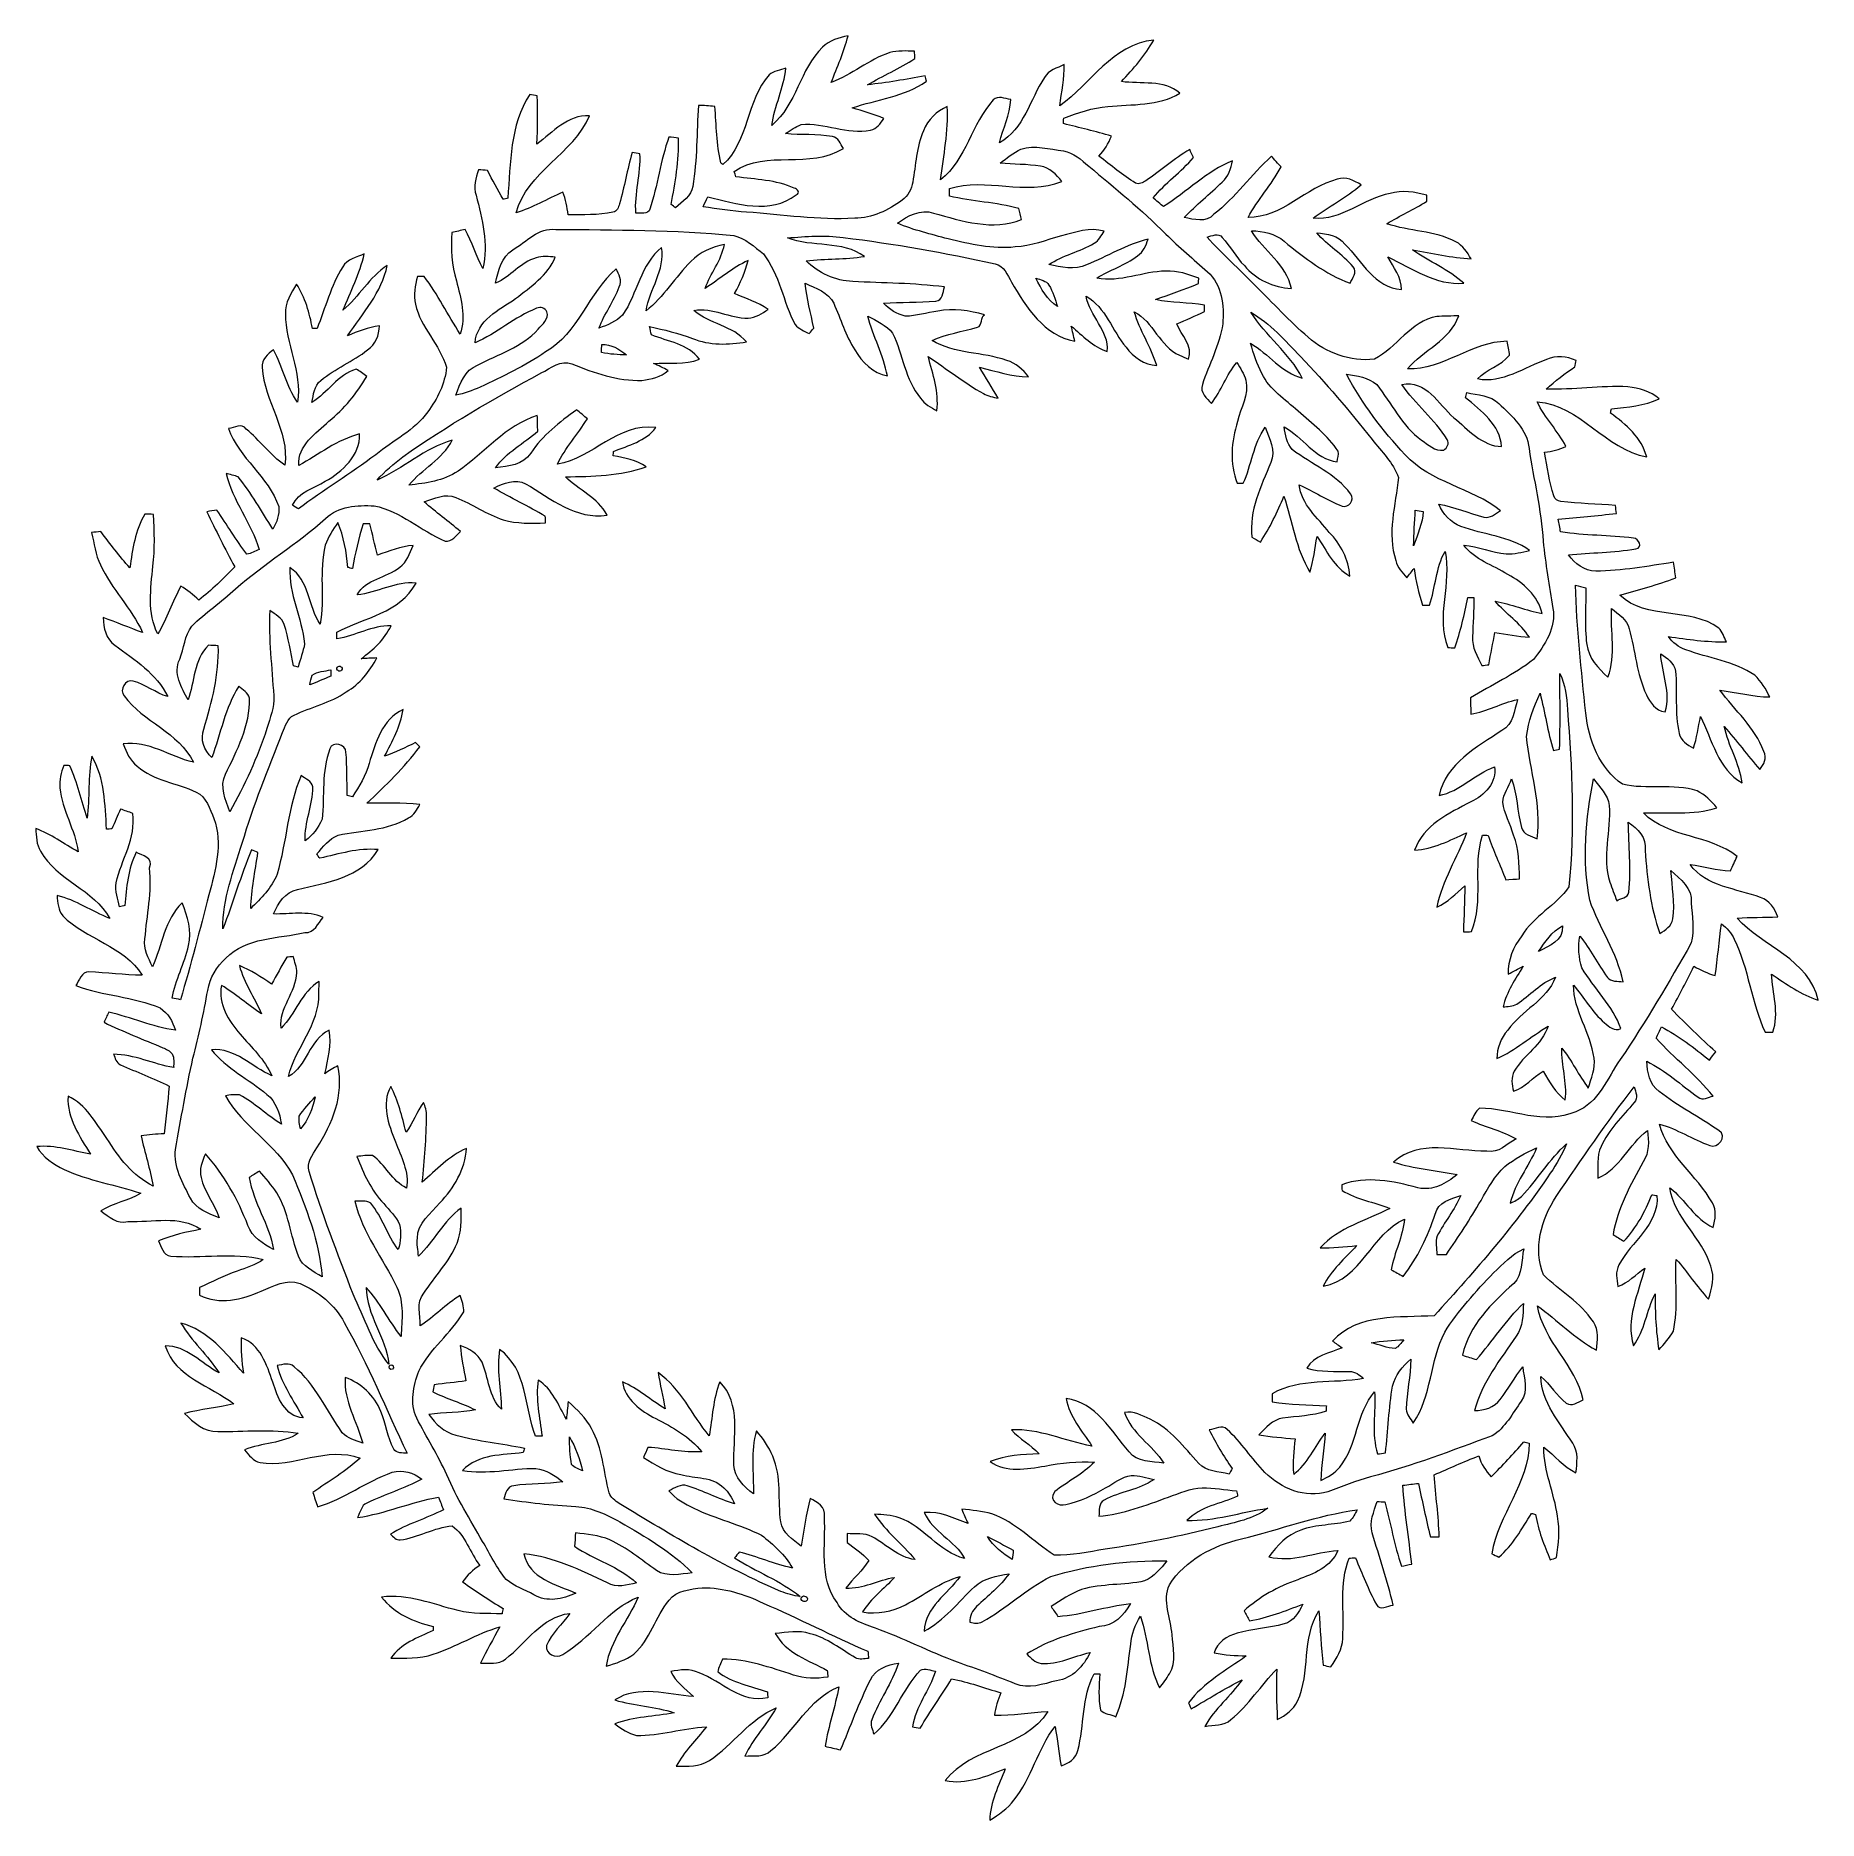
# Model space of a CAD drawing. Header units: centimetres. Extents: x -16.3 to 16.3, y -16.3 to 16.3.
import ezdxf

# ---------------------------------------------------------------- set-up
doc = ezdxf.new("R2010")
doc.units = ezdxf.units.CM
doc.header["$MEASUREMENT"] = 0
doc.layers.add('Layer 1', color=7, linetype='Continuous')

msp = doc.modelspace()

# ---------------------------------------------------------------- linework, layer by layer
at = {"layer": 'Layer 1', "color": 9, "lineweight": 9}
for points, knots in [([(-1.90783, 16.07785), (-1.78435, 16.20273), (-1.60726, 16.25), (-1.4411, 16.28634), (-1.4411, 16.28634), (-1.5173, 15.99283), (-1.63795, 15.71378), (-1.74872, 15.43226), (-1.74872, 15.43226), (-1.37266, 15.57338), (-1.06257, 15.84995), (-0.67981, 15.9766), (-0.67981, 15.9766), (-0.53305, 16.0147), (-0.37783, 16.00835), (-0.22719, 16.00376), (-0.22719, 16.00376), (-0.22578, 15.9699), (-0.22331, 15.90181), (-0.2219, 15.86794), (-0.2219, 15.86794), (-0.49883, 15.68803), (-0.80116, 15.55503), (-1.08727, 15.39169), (-1.08727, 15.39169), (-0.73378, 15.4245), (-0.38418, 15.49083), (-0.03458, 15.55186), (-0.03458, 15.55186), (-0.02823, 15.52787), (-0.01623, 15.47989), (-0.01023, 15.45555), (-0.01023, 15.45555), (-0.41099, 15.16839), (-0.9137, 15.12394), (-1.36878, 14.96836), (-1.36878, 14.96836), (-1.17264, 14.90945), (-0.97297, 14.85759), (-0.78635, 14.77222), (-0.78635, 14.77222), (-0.85161, 14.68755), (-0.91511, 14.58031), (-1.03117, 14.56373), (-1.03117, 14.56373), (-1.45874, 14.47729), (-1.87008, 14.70519), (-2.29835, 14.66815), (-2.29835, 14.66815), (-2.3996, 14.62123), (-2.49344, 14.56161), (-2.58481, 14.49881), (-2.58481, 14.49881), (-2.30082, 14.46989), (-2.00943, 14.4967), (-1.72756, 14.44484), (-1.72756, 14.44484), (-1.6182, 14.42685), (-1.57798, 14.3129), (-1.52718, 14.22964), (-1.52718, 14.22964), (-2.13325, 13.84441), (-2.92877, 14.21271), (-3.52249, 13.80949), (-3.52249, 13.80949), (-3.51332, 13.78479), (-3.49533, 13.7354), (-3.48651, 13.71071), (-3.48651, 13.71071), (-3.13055, 13.66273), (-2.75414, 13.65462), (-2.42182, 13.50363), (-2.42182, 13.50363), (-2.36538, 13.48987), (-2.30435, 13.40873), (-2.38584, 13.38192), (-2.38584, 13.38192), (-2.86138, 13.01468), (-3.47945, 13.21858), (-4.00297, 13.34453), (-4.00297, 13.34453), (-4.03084, 13.2842), (-4.05836, 13.22388), (-4.08482, 13.16355), (-4.08482, 13.16355), (-3.82235, 13.12192), (-3.55918, 13.08312), (-3.29354, 13.06583), (-3.29354, 13.06583), (-2.63596, 13.02173), (-1.9805, 12.91414), (-1.31939, 12.95471), (-1.31939, 12.95471), (-1.0026, 12.95435), (-0.70521, 13.1004), (-0.45368, 13.28244), (-0.45368, 13.28244), (-0.3429, 13.35864), (-0.28434, 13.48669), (-0.26035, 13.61546), (-0.26035, 13.61546), (-0.20532, 13.92943), (-0.19156, 14.2554), (-0.06668, 14.55279), (-0.06668, 14.55279), (0.02081, 14.74929), (0.17215, 14.91086), (0.37041, 14.99376), (0.37041, 14.99376), (0.39863, 14.5415), (0.2988, 14.10123), (0.2487, 13.65568), (0.2487, 13.65568), (0.7239, 14.03209), (0.80821, 14.68085), (1.21002, 15.11265), (1.21002, 15.11265), (1.29293, 15.20649), (1.42663, 15.1324), (1.52964, 15.12182), (1.52964, 15.12182), (1.52117, 14.84277), (1.38641, 14.59653), (1.32185, 14.33124), (1.32185, 14.33124), (1.77623, 14.58172), (1.8736, 15.12147), (2.14418, 15.52152), (2.14418, 15.52152), (2.21791, 15.65557), (2.37842, 15.69297), (2.50332, 15.76352), (2.50332, 15.76352), (2.51214, 15.50811), (2.45533, 15.2587), (2.42429, 15.00681), (2.42429, 15.00681), (2.99049, 15.4111), (3.38384, 16.12829), (4.13773, 16.20626), (4.13773, 16.20626), (3.98109, 15.92439), (3.76696, 15.68379), (3.54859, 15.4492), (3.54859, 15.4492), (3.90278, 15.39734), (4.32189, 15.48836), (4.61786, 15.23683), (4.61786, 15.23683), (4.22204, 15.00046), (3.74262, 15.03715), (3.30164, 14.99376), (3.30164, 14.99376), (3.02118, 14.97436), (2.75449, 14.88087), (2.49519, 14.77821), (2.49519, 14.77821), (2.49378, 14.75423), (2.49096, 14.70554), (2.48956, 14.6812), (2.48956, 14.6812), (2.782, 14.60853), (3.07587, 14.53903), (3.36514, 14.45401), (3.36514, 14.45401), (3.31505, 14.31819), (3.23779, 14.19437), (3.13937, 14.08818), (3.13937, 14.08818), (3.3602, 13.92167), (3.5687, 13.73787), (3.80717, 13.59641), (3.80717, 13.59641), (3.86891, 13.56607), (3.93876, 13.60276), (3.99238, 13.63557), (3.99238, 13.63557), (4.26296, 13.82254), (4.51343, 14.0395), (4.79531, 14.21059), (4.79531, 14.21059), (4.81823, 14.16191), (4.84188, 14.11323), (4.86621, 14.06454), (4.86621, 14.06454), (4.63691, 13.80102), (4.34869, 13.59535), (4.12644, 13.32548), (4.12644, 13.32548), (4.17371, 13.28561), (4.26861, 13.20588), (4.31623, 13.16602), (4.31623, 13.16602), (4.74168, 13.43589), (5.1061, 13.81266), (5.57848, 14.00281), (5.57848, 14.00281), (5.54497, 13.86029), (5.50581, 13.71318), (5.38939, 13.61581), (5.38939, 13.61581), (5.16078, 13.39674), (4.91666, 13.19389), (4.69194, 12.97093), (4.69194, 12.97093), (4.87538, 12.93178), (5.08846, 12.86651), (5.23804, 13.02597), (5.23804, 13.02597), (5.62858, 13.33676), (5.92173, 13.74846), (6.2858, 14.08783), (6.2858, 14.08783), (6.33025, 14.03844), (6.4188, 13.93966), (6.46289, 13.89027), (6.46289, 13.89027), (6.28827, 13.56572), (6.03674, 13.29126), (5.85964, 12.96882), (5.85964, 12.96882), (6.47983, 12.95964), (6.91233, 13.52197), (7.48948, 13.66485), (7.48948, 13.66485), (7.64823, 13.722), (7.79463, 13.64227), (7.9241, 13.56289), (7.9241, 13.56289), (7.65246, 13.33288), (7.33531, 13.16778), (7.04956, 12.95753), (7.04956, 12.95753), (7.5685, 12.90214), (7.96502, 13.31842), (8.45221, 13.40697), (8.45221, 13.40697), (8.67411, 13.46976), (8.90482, 13.43519), (9.12143, 13.3731), (9.12143, 13.3731), (9.12212, 13.34594), (9.12319, 13.29126), (9.1239, 13.26409), (9.1239, 13.26409), (8.88824, 13.11346), (8.63141, 13.00057), (8.39365, 12.85381), (8.39365, 12.85381), (8.80499, 12.70988), (9.26218, 12.73316), (9.65341, 12.52538), (9.65341, 12.52538), (9.78148, 12.45941), (9.85873, 12.3317), (9.93211, 12.21352), (9.93211, 12.21352), (9.57087, 12.23328), (9.2195, 12.31971), (8.8639, 12.37791), (8.8639, 12.37791), (9.16517, 12.15743), (9.52183, 12.02302), (9.79806, 11.7669), (9.79806, 11.7669), (9.28582, 11.72774), (8.85438, 12.04348), (8.41233, 12.24774), (8.41233, 12.24774), (8.51324, 12.05724), (8.66352, 11.87768), (8.65964, 11.65119), (8.65964, 11.65119), (8.17669, 11.6907), (7.93363, 12.17189), (7.62812, 12.47916), (7.62812, 12.47916), (7.51029, 12.65026), (7.29898, 12.6619), (7.11342, 12.69083), (7.11342, 12.69083), (7.30639, 12.452), (7.58473, 12.3003), (7.78052, 12.065), (7.78052, 12.065), (7.85989, 11.97046), (7.75794, 11.85898), (7.72302, 11.76655), (7.72302, 11.76655), (7.27569, 11.94082), (6.88588, 12.22834), (6.52004, 12.53384), (6.52004, 12.53384), (6.35565, 12.67601), (6.13516, 12.72434), (5.92209, 12.72469), (5.92209, 12.72469), (6.14504, 12.35992), (6.56167, 12.11227), (6.65057, 11.6713), (6.65057, 11.6713), (6.32284, 11.6907), (6.00534, 11.83746), (5.79297, 12.08934), (5.79297, 12.08934), (5.63845, 12.24492), (5.53615, 12.44247), (5.39045, 12.60475), (5.39045, 12.60475), (5.31953, 12.69788), (5.20135, 12.6305), (5.11175, 12.61181), (5.11175, 12.61181), (5.38692, 12.29819), (5.7016, 12.02231), (5.99264, 11.72386), (5.99264, 11.72386), (6.31367, 11.40954), (6.61529, 11.07475), (6.95749, 10.78265), (6.95749, 10.78265), (7.28346, 10.49267), (7.73113, 10.33815), (8.16646, 10.37943), (8.16646, 10.37943), (8.57674, 10.59215), (8.8258, 11.0744), (9.30699, 11.16189), (9.30699, 11.16189), (9.40683, 11.16506), (9.60685, 11.17106), (9.70669, 11.17424), (9.70669, 11.17424), (9.55252, 10.72586), (9.05616, 10.55017), (8.76794, 10.20516), (8.76794, 10.20516), (9.42588, 10.18011), (9.93316, 10.70398), (10.58828, 10.70822), (10.58828, 10.70822), (10.60698, 10.62426), (10.63061, 10.53959), (10.63061, 10.45281), (10.63061, 10.45281), (10.47398, 10.25878), (10.21257, 10.20304), (10.04817, 10.02065), (10.04817, 10.02065), (10.49655, 9.92752), (10.90225, 10.23691), (11.30971, 10.37519), (11.30971, 10.37519), (11.48081, 10.46339), (11.67942, 10.43129), (11.84875, 10.3572), (11.84875, 10.3572), (11.84346, 10.32898), (11.83323, 10.27218), (11.82794, 10.24396), (11.82794, 10.24396), (11.64449, 10.11873), (11.46528, 9.98679), (11.30195, 9.8365), (11.30195, 9.8365), (11.79936, 9.81604), (12.29431, 9.90388), (12.79243, 9.87743), (12.79243, 9.87743), (12.99775, 9.85273), (13.20659, 9.79558), (13.36676, 9.658), (13.36676, 9.658), (13.09194, 9.53347), (12.78749, 9.50948), (12.49187, 9.4742), (12.49187, 9.4742), (12.48799, 9.4555), (12.47987, 9.4174), (12.47599, 9.39871), (12.47599, 9.39871), (12.75857, 9.19127), (13.04432, 8.95315), (13.1371, 8.5979), (13.1371, 8.5979), (12.37827, 8.73866), (11.92954, 9.54405), (11.13967, 9.60438), (11.13967, 9.60438), (11.27443, 9.30875), (11.51644, 9.07733), (11.66354, 8.78734), (11.66354, 8.78734), (11.53937, 8.73301), (11.40884, 8.69562), (11.27408, 8.68221), (11.27408, 8.68221), (11.31818, 8.41481), (11.36227, 8.14599), (11.43988, 7.88529), (11.43988, 7.88529), (11.45435, 7.82602), (11.51326, 7.79251), (11.57147, 7.78686), (11.57147, 7.78686), (11.90167, 7.74876), (12.23363, 7.7343), (12.56595, 7.71349), (12.56595, 7.71349), (12.5723, 7.66445), (12.579, 7.61541), (12.58606, 7.56603), (12.58606, 7.56603), (12.23152, 7.52404), (11.87521, 7.50253), (11.52138, 7.46019), (11.52138, 7.46019), (11.53584, 7.38364), (11.55101, 7.30709), (11.56583, 7.23018), (11.56583, 7.23018), (12.00574, 7.16245), (12.45271, 7.16844), (12.89403, 7.11764), (12.89403, 7.11764), (12.99352, 7.11129), (13.07007, 6.93279), (12.93884, 6.91797), (12.93884, 6.91797), (12.53244, 6.85165), (12.11757, 6.85306), (11.7087, 6.81002), (11.7087, 6.81002), (11.82653, 6.65092), (12.00009, 6.51475), (12.20647, 6.51369), (12.20647, 6.51369), (12.68378, 6.51439), (13.15474, 6.60612), (13.62569, 6.6742), (13.62569, 6.6742), (13.64157, 6.58036), (13.65462, 6.48758), (13.66697, 6.39198), (13.66697, 6.39198), (13.33642, 6.25863), (12.98646, 6.18173), (12.64779, 6.07307), (12.64779, 6.07307), (13.13639, 5.61269), (13.92556, 5.86176), (14.45261, 5.4737), (14.45261, 5.4737), (14.51646, 5.40173), (14.55103, 5.31001), (14.59054, 5.22323), (14.59054, 5.22323), (14.23424, 5.21723), (13.88322, 5.26838), (13.53256, 5.31918), (13.53256, 5.31918), (13.61194, 5.21018), (13.72024, 5.12339), (13.84865, 5.07859), (13.84865, 5.07859), (14.2674, 4.92055), (14.73412, 4.87363), (15.11018, 4.61328), (15.11018, 4.61328), (15.22589, 4.50215), (15.31585, 4.36245), (15.38323, 4.2164), (15.38323, 4.2164), (15.07455, 4.22346), (14.7754, 4.2986), (14.4713, 4.33917), (14.4713, 4.33917), (14.74612, 3.9751), (15.11159, 3.66113), (15.27387, 3.22439), (15.27387, 3.22439), (15.33878, 3.09739), (15.27564, 2.98626), (15.20226, 2.88996), (15.20226, 2.88996), (14.98001, 3.14925), (14.77469, 3.4223), (14.55033, 3.67983), (14.55033, 3.67983), (14.6297, 3.32634), (14.82726, 3.0092), (14.87911, 2.6483), (14.87911, 2.6483), (14.44484, 2.89348), (14.32173, 3.44311), (14.11853, 3.86256), (14.11853, 3.86256), (14.07866, 3.66783), (14.05538, 3.46922), (13.98941, 3.28048), (13.98941, 3.28048), (13.88075, 3.34398), (13.75622, 3.41806), (13.72941, 3.55212), (13.72941, 3.55212), (13.64192, 3.92501), (13.70013, 4.31271), (13.66274, 4.69053), (13.66274, 4.69053), (13.63557, 4.83588), (13.50822, 4.92936), (13.39286, 5.00556), (13.39286, 5.00556), (13.40944, 4.65243), (13.58759, 4.29824), (13.47294, 3.94582), (13.47294, 3.94582), (13.29267, 3.96769), (13.19989, 4.11268), (13.13039, 4.25803), (13.13039, 4.25803), (12.95612, 4.63656), (12.92543, 5.0613), (12.81678, 5.45959), (12.81678, 5.45959), (12.77832, 5.63174), (12.61746, 5.72523), (12.49398, 5.83353), (12.49398, 5.83353), (12.47599, 5.41655), (12.57865, 4.98299), (12.43048, 4.58117), (12.43048, 4.58117), (12.24669, 4.73534), (12.07806, 4.93219), (12.04172, 5.17631), (12.04172, 5.17631), (11.99974, 5.51886), (12.0262, 5.86352), (12.02761, 6.20713), (12.02761, 6.20713), (11.96341, 6.223), (11.89955, 6.23923), (11.83605, 6.25475), (11.83605, 6.25475), (11.86004, 5.47511), (11.94647, 4.69865), (12.02373, 3.92289), (12.02373, 3.92289), (12.07594, 3.43359), (12.27597, 2.91253), (12.69436, 2.62361), (12.69436, 2.62361), (13.13745, 2.51883), (13.61723, 2.64442), (14.0582, 2.50296), (14.0582, 2.50296), (14.19684, 2.4257), (14.32137, 2.32057), (14.41556, 2.19216), (14.41556, 2.19216), (13.98094, 2.05211), (13.52374, 2.12231), (13.07642, 2.10044), (13.07642, 2.10044), (13.53997, 1.63618), (14.28116, 1.71168), (14.78563, 1.30457), (14.78563, 1.30457), (14.74753, 1.21673), (14.70661, 1.12995), (14.66427, 1.04387), (14.66427, 1.04387), (14.41556, 1.05763), (14.17532, 1.12219), (13.93049, 1.16029), (13.93049, 1.16029), (14.21519, 0.74577), (14.78386, 0.72637), (15.21496, 0.55386), (15.21496, 0.55386), (15.37618, 0.50341), (15.47778, 0.35701), (15.52787, 0.2025), (15.52787, 0.2025), (15.27987, 0.1898), (15.03257, 0.19932), (14.78563, 0.17992), (14.78563, 0.17992), (15.24953, -0.34361), (16.1029, -0.56409), (16.26941, -1.31974), (16.26941, -1.31974), (15.9572, -1.21391), (15.68415, -1.02376), (15.41428, -0.83961), (15.41428, -0.83961), (15.43474, -1.19309), (15.56209, -1.55399), (15.43968, -1.90182), (15.43968, -1.90182), (15.3917, -1.90147), (15.34443, -1.90112), (15.29751, -1.90077), (15.29751, -1.90077), (15.04668, -1.35714), (14.99659, -0.74507), (14.73624, -0.20637), (14.73624, -0.20637), (14.6872, -0.09031), (14.60324, 0.00282), (14.50164, 0.07444), (14.50164, 0.07444), (14.45437, -0.23883), (14.43567, -0.55598), (14.38593, -0.86924), (14.38593, -0.86924), (14.25011, -0.82762), (14.12205, -0.76623), (13.99717, -0.69921), (13.99717, -0.69921), (13.86946, -0.96379), (13.73188, -1.22343), (13.59148, -1.48131), (13.59148, -1.48131), (13.85112, -1.75048), (14.11747, -2.01366), (14.39934, -2.25989), (14.39934, -2.25989), (14.35983, -2.31069), (14.32067, -2.36114), (14.2808, -2.41159), (14.2808, -2.41159), (14.00317, -2.19004), (13.72236, -1.96815), (13.40591, -1.80411), (13.40591, -1.80411), (13.37275, -1.87219), (13.33994, -1.94063), (13.30749, -2.00942), (13.30749, -2.00942), (13.64086, -2.37631), (14.03915, -2.68252), (14.34959, -3.06987), (14.34959, -3.06987), (14.26175, -3.08398), (14.15733, -3.15524), (14.07549, -3.08892), (14.07549, -3.08892), (13.76786, -2.86526), (13.48035, -2.60456), (13.13921, -2.43205), (13.13921, -2.43205), (13.1498, -2.6349), (13.18754, -2.8575), (13.36711, -2.98415), (13.36711, -2.98415), (13.70542, -3.2572), (14.09842, -3.45264), (14.45578, -3.69817), (14.45578, -3.69817), (14.61771, -3.79518), (14.43955, -4.04142), (14.28751, -3.96946), (14.28751, -3.96946), (13.97353, -3.85868), (13.69308, -3.66642), (13.37028, -3.57787), (13.37028, -3.57787), (13.52163, -4.16031), (14.05573, -4.50956), (14.33548, -5.0172), (14.33548, -5.0172), (14.41944, -5.15514), (14.3884, -5.31848), (14.35065, -5.46523), (14.35065, -5.46523), (14.0141, -5.31142), (13.84124, -4.96323), (13.55937, -4.74098), (13.55937, -4.74098), (13.64333, -5.2899), (14.14851, -5.64974), (14.30514, -6.1722), (14.30514, -6.1722), (14.38487, -6.36764), (14.32596, -6.57931), (14.26493, -6.77157), (14.26493, -6.77157), (14.04832, -6.54755), (13.88287, -6.28121), (13.67614, -6.04908), (13.67614, -6.04908), (13.6458, -6.48476), (13.72094, -6.92891), (13.62323, -7.35824), (13.62323, -7.35824), (13.55232, -7.48383), (13.45424, -7.59319), (13.35688, -7.69937), (13.35688, -7.69937), (13.30643, -7.36106), (13.28914, -7.02028), (13.2902, -6.67879), (13.2902, -6.67879), (13.13639, -6.98394), (13.09935, -7.34519), (12.8958, -7.62529), (12.8958, -7.62529), (12.74693, -7.13987), (12.9854, -6.67067), (13.10111, -6.20748), (13.10111, -6.20748), (12.94095, -6.32248), (12.80196, -6.47629), (12.61216, -6.54226), (12.61216, -6.54226), (12.58782, -6.41174), (12.56383, -6.27062), (12.62874, -6.14856), (12.62874, -6.14856), (12.85311, -5.72311), (13.3597, -5.41725), (13.32478, -4.88456), (13.32478, -4.88456), (13.30079, -4.88068), (13.25316, -4.87292), (13.22917, -4.86869), (13.22917, -4.86869), (13.10817, -5.17807), (12.94942, -5.4744), (12.7187, -5.71641), (12.7187, -5.71641), (12.65273, -5.67584), (12.58712, -5.63527), (12.52185, -5.59541), (12.52185, -5.59541), (12.60899, -5.11598), (12.84041, -4.68595), (13.0743, -4.26508), (13.0743, -4.26508), (13.18402, -4.09681), (13.18014, -3.88585), (13.15086, -3.69464), (13.15086, -3.69464), (12.81607, -3.94935), (12.64533, -4.39808), (12.2421, -4.56494), (12.2421, -4.56494), (12.25409, -4.37374), (12.21811, -4.16842), (12.30348, -3.98956), (12.30348, -3.98956), (12.44071, -3.677), (12.69224, -3.43994), (12.90956, -3.18452), (12.90956, -3.18452), (12.99175, -3.10339), (12.93284, -2.9905), (12.90885, -2.89807), (12.90885, -2.89807), (12.40826, -3.54647), (11.94294, -4.22204), (11.4868, -4.9022), (11.4868, -4.9022), (11.2134, -5.31142), (11.05747, -5.86211), (11.25397, -6.33271), (11.25397, -6.33271), (11.54819, -6.62693), (11.93413, -6.83401), (12.16449, -7.18996), (12.16449, -7.18996), (12.26926, -7.34201), (12.23751, -7.53286), (12.21776, -7.70572), (12.21776, -7.70572), (11.81912, -7.49159), (11.50938, -7.15751), (11.14531, -6.89716), (11.14531, -6.89716), (11.25326, -7.5438), (11.8417, -7.9763), (11.97893, -8.61448), (11.97893, -8.61448), (11.88227, -8.64694), (11.76761, -8.74889), (11.66884, -8.67128), (11.66884, -8.67128), (11.48892, -8.53722), (11.38062, -8.32944), (11.20634, -8.18832), (11.20634, -8.18832), (11.21516, -8.65858), (11.54995, -9.02617), (11.78596, -9.40329), (11.78596, -9.40329), (11.89638, -9.55922), (11.86604, -9.76454), (11.84487, -9.94375), (11.84487, -9.94375), (11.61804, -9.83121), (11.45929, -9.62731), (11.25891, -9.47843), (11.25891, -9.47843), (11.25714, -9.912), (11.45153, -10.31205), (11.50691, -10.73785), (11.50691, -10.73785), (11.55912, -10.98691), (11.52949, -11.24162), (11.49209, -11.49068), (11.49209, -11.49068), (11.45364, -11.50408), (11.41554, -11.51819), (11.37779, -11.53266), (11.37779, -11.53266), (11.26738, -11.26419), (11.15413, -10.99432), (11.10863, -10.70575), (11.10863, -10.70575), (11.08993, -10.70045), (11.05289, -10.68987), (11.03454, -10.68458), (11.03454, -10.68458), (10.85851, -10.9661), (10.69411, -11.26314), (10.43764, -11.48115), (10.43764, -11.48115), (10.39425, -11.46104), (10.35121, -11.44129), (10.30887, -11.42153), (10.30887, -11.42153), (10.42917, -10.71033), (10.98304, -10.13919), (10.99186, -9.40117), (10.99186, -9.40117), (10.96716, -9.39624), (10.91742, -9.386), (10.89273, -9.38107), (10.89273, -9.38107), (10.70575, -9.60155), (10.50467, -9.81004), (10.30075, -10.01501), (10.30075, -10.01501), (10.19599, -9.90847), (10.11697, -9.77865), (10.07074, -9.63612), (10.07074, -9.63612), (9.79559, -9.74196), (9.52712, -9.86402), (9.25654, -9.98079), (9.25654, -9.98079), (9.28547, -10.3572), (9.33733, -10.73185), (9.35072, -11.10968), (9.35072, -11.10968), (9.29605, -11.10968), (9.24208, -11.11003), (9.18809, -11.11109), (9.18809, -11.11109), (9.10943, -10.7883), (9.03888, -10.46304), (8.97079, -10.13813), (8.97079, -10.13813), (8.87589, -10.14518), (8.7817, -10.15753), (8.68822, -10.17235), (8.68822, -10.17235), (8.71256, -10.65389), (8.79652, -11.13014), (8.84697, -11.60956), (8.84697, -11.60956), (8.78417, -11.62332), (8.72103, -11.63602), (8.65858, -11.64872), (8.65858, -11.64872), (8.53123, -11.26455), (8.46103, -10.86591), (8.35766, -10.47538), (8.35766, -10.47538), (8.32308, -10.47362), (8.25395, -10.46974), (8.21973, -10.46762), (8.21973, -10.46762), (8.15764, -10.64824), (8.06909, -10.84792), (8.12765, -11.04159), (8.12765, -11.04159), (8.25395, -11.4815), (8.40988, -11.91295), (8.50724, -12.36098), (8.50724, -12.36098), (8.41022, -12.36839), (8.26382, -12.46505), (8.2035, -12.34969), (8.2035, -12.34969), (8.05392, -12.07629), (7.94738, -11.78242), (7.82038, -11.49844), (7.82038, -11.49844), (7.79146, -11.49844), (7.7336, -11.49879), (7.70467, -11.49879), (7.70467, -11.49879), (7.52264, -11.97187), (7.62142, -12.47528), (7.58861, -12.96599), (7.58861, -12.96599), (7.58296, -13.16284), (7.47678, -13.329), (7.37236, -13.48669), (7.37236, -13.48669), (7.32438, -13.47646), (7.27675, -13.46623), (7.22913, -13.45635), (7.22913, -13.45635), (7.19561, -13.12615), (7.17868, -12.79384), (7.15328, -12.46364), (7.15328, -12.46364), (6.83261, -12.95717), (7.00723, -13.59253), (6.76311, -14.11111), (6.76311, -14.11111), (6.68938, -14.26598), (6.5465, -14.37358), (6.3941, -14.44378), (6.3941, -14.44378), (6.37929, -14.13757), (6.37223, -13.83206), (6.38705, -13.5262), (6.38705, -13.5262), (6.0953, -13.82254), (5.87129, -14.18272), (5.54779, -14.44872), (5.54779, -14.44872), (5.41726, -14.56408), (5.23345, -14.54644), (5.07259, -14.57149), (5.07259, -14.57149), (5.25215, -14.25152), (5.54038, -14.01727), (5.75311, -13.72306), (5.75311, -13.72306), (5.43384, -13.88427), (5.12974, -14.07266), (4.82142, -14.25293), (4.82142, -14.25293), (4.80448, -14.21518), (4.7879, -14.17814), (4.77167, -14.14145), (4.77167, -14.14145), (5.04825, -13.7728), (5.4603, -13.55302), (5.82648, -13.28702), (5.82648, -13.28702), (5.62999, -13.27609), (5.43243, -13.27291), (5.2398, -13.22987), (5.2398, -13.22987), (5.29908, -13.03796), (5.47476, -12.92013), (5.66209, -12.87286), (5.66209, -12.87286), (5.94325, -12.7949), (6.23676, -12.77973), (6.51758, -12.70176), (6.51758, -12.70176), (6.68832, -12.65555), (6.7871, -12.49362), (6.85801, -12.34299), (6.85801, -12.34299), (6.53909, -12.4587), (6.22512, -12.59417), (5.88681, -12.64285), (5.88681, -12.64285), (5.85365, -12.58323), (5.82049, -12.52361), (5.78733, -12.4647), (5.78733, -12.4647), (6.06778, -12.20646), (6.40857, -12.02161), (6.76664, -11.89496), (6.76664, -11.89496), (7.05239, -11.79089), (7.37483, -11.66601), (7.49971, -11.36297), (7.49971, -11.36297), (7.0799, -11.38626), (6.6601, -11.59157), (6.24135, -11.47515), (6.24135, -11.47515), (6.39234, -11.2716), (6.57614, -11.07581), (6.82132, -10.98938), (6.82132, -10.98938), (7.10742, -10.88143), (7.42386, -10.90471), (7.71596, -10.82534), (7.71596, -10.82534), (7.78087, -10.77172), (7.81086, -10.68881), (7.85284, -10.61861), (7.85284, -10.61861), (7.13176, -10.71915), (6.44384, -10.97668), (5.73864, -11.14954), (5.73864, -11.14954), (5.22499, -11.26807), (4.71452, -11.53301), (4.42418, -11.98739), (4.42418, -11.98739), (4.29261, -12.27702), (4.44605, -12.59981), (4.47463, -12.89826), (4.47463, -12.89826), (4.48521, -13.13039), (4.56071, -13.39956), (4.42489, -13.61087), (4.42489, -13.61087), (4.37339, -13.70224), (4.31094, -13.78761), (4.24391, -13.8684), (4.24391, -13.8684), (4.03754, -13.46059), (4.04495, -12.98892), (3.89607, -12.56312), (3.89607, -12.56312), (3.79941, -12.71693), (3.73662, -12.8905), (3.71827, -13.07218), (3.71827, -13.07218), (3.65865, -13.51739), (3.63184, -13.98129), (3.44452, -14.39686), (3.44452, -14.39686), (3.3528, -14.34853), (3.24202, -14.35276), (3.16794, -14.27692), (3.16794, -14.27692), (3.12561, -14.05819), (3.13654, -13.83489), (3.15489, -13.6151), (3.15489, -13.6151), (3.12878, -13.61475), (3.07622, -13.61369), (3.05011, -13.61299), (3.05011, -13.61299), (2.82222, -14.04761), (2.87584, -14.54891), (2.75378, -15.01105), (2.75378, -15.01105), (2.72097, -15.16168), (2.5848, -15.24917), (2.44652, -15.29115), (2.44652, -15.29115), (2.40313, -15.05338), (2.38372, -14.81279), (2.33644, -14.57572), (2.33644, -14.57572), (2.0193, -14.98529), (1.91346, -15.51517), (1.58467, -15.91804), (1.58467, -15.91804), (1.47355, -16.07749), (1.30492, -16.1805), (1.14617, -16.28634), (1.14617, -16.28634), (1.15146, -15.95014), (1.31339, -15.65099), (1.42769, -15.34407), (1.42769, -15.34407), (1.08126, -15.48447), (0.71472, -15.63652), (0.33231, -15.56173), (0.33231, -15.56173), (0.80856, -14.93591), (1.7787, -14.98706), (2.20733, -14.30055), (2.20733, -14.30055), (1.88101, -14.31607), (1.55645, -14.37252), (1.22943, -14.36723), (1.22943, -14.36723), (1.25095, -14.22541), (1.28869, -14.08818), (1.34972, -13.95906), (1.34972, -13.95906), (1.05022, -13.87228), (0.75706, -13.76292), (0.45014, -13.70542), (0.45014, -13.70542), (0.25647, -14.00387), (0.05891, -14.29985), (-0.12559, -14.60429), (-0.12559, -14.60429), (-0.17322, -14.59618), (-0.22049, -14.58877), (-0.26741, -14.58101), (-0.26741, -14.58101), (-0.20708, -14.21165), (0.04339, -13.91602), (0.15522, -13.56431), (0.15522, -13.56431), (0.06702, -13.55302), (-0.03352, -13.49587), (-0.11748, -13.54596), (-0.11748, -13.54596), (-0.45262, -13.8945), (-0.59126, -14.40392), (-0.97191, -14.71365), (-0.97191, -14.71365), (-0.99237, -14.62934), (-1.0414, -14.54009), (-1.00895, -14.45295), (-1.00895, -14.45295), (-0.87066, -14.09735), (-0.63888, -13.78444), (-0.52282, -13.41967), (-0.52282, -13.41967), (-0.7232, -13.44612), (-0.94086, -13.52656), (-1.03223, -13.72235), (-1.03223, -13.72235), (-1.24249, -14.13545), (-1.39348, -14.57572), (-1.57833, -15.00046), (-1.57833, -15.00046), (-1.67499, -14.97577), (-1.76672, -14.96025), (-1.86126, -14.93449), (-1.86126, -14.93449), (-1.7967, -14.5676), (-1.67605, -14.21342), (-1.60938, -13.84759), (-1.60938, -13.84759), (-2.16147, -14.06948), (-2.40736, -14.65404), (-2.84798, -15.01352), (-2.84798, -15.01352), (-2.97533, -15.13769), (-3.16054, -15.10665), (-3.32317, -15.1137), (-3.32317, -15.1137), (-3.17571, -14.79268), (-2.92242, -14.53832), (-2.75061, -14.23211), (-2.75061, -14.23211), (-3.23992, -14.43708), (-3.53872, -14.90839), (-3.97193, -15.19555), (-3.97193, -15.19555), (-4.15079, -15.3102), (-4.37268, -15.29785), (-4.57694, -15.29997), (-4.57694, -15.29997), (-4.43724, -15.02763), (-4.20582, -14.82196), (-4.02696, -14.57819), (-4.02696, -14.57819), (-4.45629, -14.60182), (-4.87222, -14.7454), (-5.30437, -14.73659), (-5.30437, -14.73659), (-5.45148, -14.70378), (-5.57954, -14.61664), (-5.69701, -14.52598), (-5.69701, -14.52598), (-5.34882, -14.3958), (-4.97417, -14.39439), (-4.61293, -14.32348), (-4.61293, -14.32348), (-4.96641, -14.20918), (-5.34212, -14.19648), (-5.69701, -14.08994), (-5.69701, -14.08994), (-5.26874, -13.80772), (-4.73322, -13.99963), (-4.26403, -14.02786), (-4.26403, -14.02786), (-4.40937, -13.8811), (-4.59105, -13.76151), (-4.67819, -13.56889), (-4.67819, -13.56889), (-4.50709, -13.54067), (-4.32224, -13.51104), (-4.16172, -13.595), (-4.16172, -13.595), (-3.74227, -13.7474), (-3.38985, -14.16614), (-2.90548, -14.05008), (-2.90548, -14.05008), (-2.90725, -14.02362), (-2.91042, -13.9707), (-2.91218, -13.94389), (-2.91218, -13.94389), (-3.21663, -13.83453), (-3.55918, -13.77809), (-3.81918, -13.57312), (-3.81918, -13.57312), (-3.80224, -13.49375), (-3.76591, -13.42072), (-3.7338, -13.34699), (-3.7338, -13.34699), (-3.28401, -13.34276), (-2.85997, -13.49763), (-2.4384, -13.63451), (-2.4384, -13.63451), (-2.23556, -13.70612), (-2.0186, -13.70365), (-1.80834, -13.67225), (-1.80834, -13.67225), (-1.81117, -13.64227), (-1.81752, -13.5823), (-1.82034, -13.55231), (-1.82034, -13.55231), (-2.15583, -13.3664), (-2.58198, -13.23375), (-2.76896, -12.87427), (-2.76896, -12.87427), (-2.55764, -12.86016), (-2.33892, -12.81042), (-2.1329, -12.88203), (-2.1329, -12.88203), (-1.82245, -12.95188), (-1.57727, -13.16602), (-1.30599, -13.31807), (-1.30599, -13.31807), (-1.23296, -13.36216), (-1.14512, -13.33676), (-1.06575, -13.33041), (-1.06575, -13.33041), (-1.06927, -13.2976), (-1.07598, -13.23199), (-1.0795, -13.19953), (-1.0795, -13.19953), (-1.72544, -12.92684), (-2.34492, -12.59734), (-2.9905, -12.32359), (-2.9905, -12.32359), (-3.33517, -12.15249), (-3.71405, -12.04101), (-4.10105, -12.04066), (-4.10105, -12.04066), (-4.31342, -12.07276), (-4.5653, -12.08405), (-4.70782, -12.27067), (-4.70782, -12.27067), (-4.96077, -12.57159), (-5.04755, -12.98787), (-5.35129, -13.25104), (-5.35129, -13.25104), (-5.50263, -13.35687), (-5.67585, -13.42849), (-5.85541, -13.47011), (-5.85541, -13.47011), (-5.78344, -13.00198), (-5.45465, -12.63791), (-5.27368, -12.21281), (-5.27368, -12.21281), (-5.82225, -12.43471), (-6.14857, -12.96811), (-6.65022, -13.25809), (-6.65022, -13.25809), (-6.77334, -13.34347), (-6.96948, -13.2528), (-6.94373, -13.0937), (-6.94373, -13.0937), (-6.85307, -12.86969), (-6.65727, -12.70705), (-6.52145, -12.50985), (-6.52145, -12.50985), (-7.03192, -12.573), (-7.3152, -13.05278), (-7.69515, -13.34347), (-7.69515, -13.34347), (-7.8232, -13.44683), (-7.99712, -13.41155), (-8.15023, -13.41579), (-8.15023, -13.41579), (-8.04545, -13.18966), (-7.9121, -12.97799), (-7.79992, -12.75609), (-7.79992, -12.75609), (-8.22114, -12.88027), (-8.59579, -13.1198), (-9.01242, -13.25598), (-9.01242, -13.25598), (-9.26324, -13.33676), (-9.52888, -13.32865), (-9.78888, -13.32512), (-9.78888, -13.32512), (-9.60685, -13.06548), (-9.29392, -12.94977), (-9.01665, -12.82065), (-9.01665, -12.82065), (-9.01595, -12.80301), (-9.01417, -12.76703), (-9.01312, -12.74939), (-9.01312, -12.74939), (-9.37472, -12.66578), (-9.72115, -12.51197), (-9.9561, -12.21281), (-9.9561, -12.21281), (-9.47349, -12.15284), (-9.01877, -12.34334), (-8.56016, -12.45694), (-8.56016, -12.45694), (-8.29769, -12.52326), (-8.02534, -12.51056), (-7.75688, -12.51761), (-7.75688, -12.51761), (-7.75265, -12.49327), (-7.74348, -12.44459), (-7.73924, -12.42025), (-7.73924, -12.42025), (-7.98901, -12.26502), (-8.2356, -12.10451), (-8.4762, -11.93553), (-8.4762, -11.93553), (-8.39647, -11.81135), (-8.28499, -11.71399), (-8.16328, -11.63285), (-8.16328, -11.63285), (-8.34355, -11.40636), (-8.42469, -11.08216), (-8.66705, -10.91283), (-8.66705, -10.91283), (-8.99478, -10.93893), (-9.28935, -11.12732), (-9.61532, -11.16894), (-9.61532, -11.16894), (-9.69257, -11.18164), (-9.73949, -11.10615), (-9.79275, -11.06523), (-9.79275, -11.06523), (-9.49114, -10.87296), (-9.14118, -10.78195), (-8.82508, -10.61896), (-8.82508, -10.61896), (-8.85543, -10.54312), (-8.88577, -10.46727), (-8.91576, -10.39142), (-8.91576, -10.39142), (-9.41882, -10.47327), (-9.88941, -10.68917), (-10.39425, -10.76043), (-10.39425, -10.76043), (-10.34557, -10.67294), (-10.33181, -10.53818), (-10.22386, -10.49655), (-10.22386, -10.49655), (-9.89507, -10.33745), (-9.54158, -10.23302), (-9.2195, -10.05734), (-9.2195, -10.05734), (-9.3726, -9.94375), (-9.57333, -9.87531), (-9.76206, -9.93457), (-9.76206, -9.93457), (-10.23444, -10.10285), (-10.64119, -10.42106), (-11.12273, -10.5664), (-11.12273, -10.5664), (-11.15307, -10.47926), (-11.18165, -10.39177), (-11.20811, -10.30358), (-11.20811, -10.30358), (-10.91953, -10.0972), (-10.61121, -9.91588), (-10.34662, -9.67775), (-10.34662, -9.67775), (-10.9474, -9.44457), (-11.56335, -9.85238), (-12.17437, -9.75854), (-12.17437, -9.75854), (-12.29925, -9.7282), (-12.37721, -9.61813), (-12.45623, -9.52571), (-12.45623, -9.52571), (-12.14015, -9.39341), (-11.76832, -9.41352), (-11.47833, -9.22161), (-11.47833, -9.22161), (-11.96446, -9.13518), (-12.458, -9.19692), (-12.9473, -9.18915), (-12.9473, -9.18915), (-13.19707, -9.20256), (-13.38792, -9.02194), (-13.55196, -8.8586), (-13.55196, -8.8586), (-13.25528, -8.78487), (-12.95012, -8.75594), (-12.65238, -8.68751), (-12.65238, -8.68751), (-13.07748, -8.34778), (-13.72765, -8.2049), (-13.90509, -7.62811), (-13.90509, -7.62811), (-13.51704, -7.61894), (-13.24469, -7.95408), (-12.92225, -8.12059), (-12.92225, -8.12059), (-13.12969, -7.79921), (-13.42002, -7.53921), (-13.61864, -7.21219), (-13.61864, -7.21219), (-13.12687, -7.33637), (-12.79843, -7.76252), (-12.47811, -8.12553), (-12.47811, -8.12553), (-12.50668, -7.91139), (-12.53173, -7.69514), (-12.51762, -7.47924), (-12.51762, -7.47924), (-12.1719, -7.59601), (-12.04878, -7.9756), (-11.94259, -8.29028), (-11.94259, -8.29028), (-11.85334, -8.56368), (-11.7221, -8.91575), (-11.38908, -8.94186), (-11.38908, -8.94186), (-11.55665, -8.62859), (-11.77432, -8.3372), (-11.86145, -7.98724), (-11.86145, -7.98724), (-11.7602, -7.9696), (-11.63814, -7.92233), (-11.55348, -8.0077), (-11.55348, -8.0077), (-11.15942, -8.3252), (-10.96222, -8.80992), (-10.67294, -9.21244), (-10.67294, -9.21244), (-10.57593, -9.31651), (-10.42882, -9.35143), (-10.30076, -9.40576), (-10.30076, -9.40576), (-10.40095, -9.00148), (-10.65213, -8.63882), (-10.62073, -8.20385), (-10.62073, -8.20385), (-10.32793, -8.30756), (-10.08627, -8.53193), (-9.97091, -8.82262), (-9.97091, -8.82262), (-9.87108, -9.04381), (-9.85097, -9.29534), (-9.73385, -9.50948), (-9.73385, -9.50948), (-9.68552, -9.59661), (-9.57122, -9.57474), (-9.48832, -9.58815), (-9.48832, -9.58815), (-9.87073, -8.79122), (-10.19881, -7.96713), (-10.63802, -7.19878), (-10.63802, -7.19878), (-10.81194, -6.87458), (-11.10968, -6.63257), (-11.44376, -6.48899), (-11.44376, -6.48899), (-11.69282, -6.39445), (-11.92672, -6.54226), (-12.15073, -6.62728), (-12.15073, -6.62728), (-12.5028, -6.78039), (-12.91802, -6.88481), (-13.2775, -6.70207), (-13.2775, -6.70207), (-13.27715, -6.65515), (-13.27715, -6.60823), (-13.2768, -6.56202), (-13.2768, -6.56202), (-13.05172, -6.45619), (-12.82771, -6.34753), (-12.59382, -6.26251), (-12.59382, -6.26251), (-12.43048, -6.20077), (-12.25445, -6.15879), (-12.11439, -6.04873), (-12.11439, -6.04873), (-12.67072, -5.91079), (-13.24187, -6.03532), (-13.8049, -5.9877), (-13.8049, -5.9877), (-13.94213, -5.97535), (-13.98165, -5.8099), (-14.02645, -5.71041), (-14.02645, -5.71041), (-13.77986, -5.60493), (-13.51704, -5.54955), (-13.25492, -5.49981), (-13.25492, -5.49981), (-13.64898, -5.23099), (-14.14357, -5.37492), (-14.5849, -5.35693), (-14.5849, -5.35693), (-14.78527, -5.41408), (-14.93168, -5.26556), (-15.07843, -5.16502), (-15.07843, -5.16502), (-14.85124, -5.0232), (-14.58207, -4.97311), (-14.34924, -4.84258), (-14.34924, -4.84258), (-14.81208, -4.68665), (-15.3028, -4.61363), (-15.748, -4.40619), (-15.748, -4.40619), (-15.94697, -4.31377), (-16.13853, -4.185), (-16.2486, -3.98992), (-16.2486, -3.98992), (-15.91452, -3.96028), (-15.59419, -4.06647), (-15.27105, -4.12997), (-15.27105, -4.12997), (-15.46296, -3.80153), (-15.70179, -3.47415), (-15.67957, -3.07234), (-15.67957, -3.07234), (-15.3476, -3.2191), (-15.17439, -3.56235), (-14.96907, -3.83999), (-14.96907, -3.83999), (-14.75599, -4.18888), (-14.49776, -4.52473), (-14.12346, -4.71205), (-14.12346, -4.71205), (-14.18308, -4.40161), (-14.27551, -4.09892), (-14.34712, -3.79165), (-14.34712, -3.79165), (-14.20742, -3.77261), (-14.06702, -3.76414), (-13.92661, -3.75391), (-13.92661, -3.75391), (-13.8871, -3.46534), (-13.85641, -3.17571), (-13.83418, -2.88537), (-13.83418, -2.88537), (-14.12417, -2.74144), (-14.42791, -2.62855), (-14.72248, -2.4952), (-14.72248, -2.4952), (-14.80185, -2.4645), (-14.81632, -2.36996), (-14.85089, -2.30258), (-14.85089, -2.30258), (-14.47024, -2.31246), (-14.12029, -2.47967), (-13.75058, -2.54882), (-13.75058, -2.54882), (-13.7541, -2.4645), (-13.73788, -2.37314), (-13.77668, -2.29482), (-13.77668, -2.29482), (-13.82043, -2.24084), (-13.88851, -2.21474), (-13.94919, -2.18511), (-13.94919, -2.18511), (-14.30832, -2.03412), (-14.67062, -1.89089), (-15.02163, -1.72156), (-15.02163, -1.72156), (-14.99341, -1.65947), (-14.96484, -1.59738), (-14.93626, -1.53564), (-14.93626, -1.53564), (-14.52704, -1.63019), (-14.13757, -1.80693), (-13.72024, -1.86443), (-13.72024, -1.86443), (-13.76822, -1.70603), (-13.85641, -1.55222), (-13.99646, -1.45944), (-13.99646, -1.45944), (-14.48859, -1.2513), (-15.03433, -1.23719), (-15.53387, -1.05198), (-15.53387, -1.05198), (-15.47495, -0.95744), (-15.43262, -0.80222), (-15.29857, -0.79904), (-15.29857, -0.79904), (-14.97366, -0.81492), (-14.65087, -0.86148), (-14.3249, -0.85972), (-14.3249, -0.85972), (-14.65757, -0.33091), (-15.34795, -0.20461), (-15.77517, 0.22225), (-15.77517, 0.22225), (-15.86125, 0.3242), (-15.86865, 0.4639), (-15.87924, 0.59055), (-15.87924, 0.59055), (-15.5321, 0.51506), (-15.24318, 0.2988), (-14.9151, 0.17498), (-14.9151, 0.17498), (-15.21531, 0.70591), (-15.88206, 0.87313), (-16.18333, 1.40194), (-16.18333, 1.40194), (-16.25883, 1.52576), (-16.25424, 1.67816), (-16.26941, 1.81645), (-16.26941, 1.81645), (-15.99072, 1.71521), (-15.75365, 1.53176), (-15.49471, 1.39171), (-15.49471, 1.39171), (-15.54798, 1.79705), (-15.79034, 2.14877), (-15.82844, 2.55729), (-15.82844, 2.55729), (-15.84396, 2.69946), (-15.80233, 2.83563), (-15.75753, 2.96757), (-15.75753, 2.96757), (-15.72966, 2.96616), (-15.67392, 2.96298), (-15.64605, 2.96157), (-15.64605, 2.96157), (-15.51058, 2.65183), (-15.42945, 2.32445), (-15.33067, 2.00237), (-15.33067, 2.00237), (-15.28163, 2.37772), (-15.32079, 2.76296), (-15.24388, 3.13443), (-15.24388, 3.13443), (-15.00329, 2.73332), (-15.00717, 2.25355), (-14.97472, 1.80164), (-14.97472, 1.80164), (-14.95037, 1.8034), (-14.9024, 1.80693), (-14.87841, 1.80869), (-14.87841, 1.80869), (-14.82725, 1.93005), (-14.77469, 2.04999), (-14.72107, 2.16958), (-14.72107, 2.16958), (-14.64628, 2.14524), (-14.57184, 2.11914), (-14.49776, 2.09162), (-14.49776, 2.09162), (-14.43179, 1.63371), (-14.70696, 1.25025), (-14.80221, 0.82303), (-14.80221, 0.82303), (-14.81985, 0.67416), (-14.76869, 0.52846), (-14.7373, 0.38453), (-14.7373, 0.38453), (-14.71331, 0.39053), (-14.66498, 0.40217), (-14.64099, 0.40816), (-14.64099, 0.40816), (-14.61947, 0.74119), (-14.58066, 1.08021), (-14.43355, 1.38359), (-14.43355, 1.38359), (-14.33372, 1.31974), (-14.10547, 1.29293), (-14.1912, 1.09679), (-14.1912, 1.09679), (-14.14498, 0.66252), (-14.23847, 0.23178), (-14.27516, -0.19897), (-14.27516, -0.19897), (-14.31255, -0.38523), (-14.20954, -0.54681), (-14.13652, -0.70732), (-14.13652, -0.70732), (-13.96471, -0.31856), (-13.91462, 0.15099), (-13.59712, 0.46038), (-13.59712, 0.46038), (-13.49799, 0.21625), (-13.41085, -0.05539), (-13.47929, -0.31821), (-13.47929, -0.31821), (-13.54949, -0.64911), (-13.722, -0.9465), (-13.7795, -1.28094), (-13.7795, -1.28094), (-13.72835, -1.29011), (-13.67755, -1.29963), (-13.6264, -1.3088), (-13.6264, -1.3088), (-13.43696, -0.67486), (-13.27574, -0.03281), (-13.10605, 0.60678), (-13.10605, 0.60678), (-12.99246, 1.05833), (-12.84535, 1.54058), (-13.01574, 1.99778), (-13.01574, 1.99778), (-13.0863, 2.17488), (-13.15297, 2.38936), (-13.33783, 2.48003), (-13.33783, 2.48003), (-13.69237, 2.65077), (-14.11394, 2.68288), (-14.41733, 2.95522), (-14.41733, 2.95522), (-14.54785, 3.05435), (-14.6177, 3.20922), (-14.67027, 3.35986), (-14.67027, 3.35986), (-14.21907, 3.42865), (-13.81831, 3.12279), (-13.3911, 3.02789), (-13.3911, 3.02789), (-13.6585, 3.57752), (-14.30797, 3.75814), (-14.65404, 4.23616), (-14.65404, 4.23616), (-14.74929, 4.34763), (-14.63111, 4.54625), (-14.49035, 4.50533), (-14.49035, 4.50533), (-14.26528, 4.44712), (-14.08042, 4.29189), (-13.85853, 4.2231), (-13.85853, 4.2231), (-14.06349, 4.64326), (-14.46178, 4.89409), (-14.82408, 5.16079), (-14.82408, 5.16079), (-14.98353, 5.27368), (-15.03892, 5.47723), (-15.03575, 5.6642), (-15.03575, 5.6642), (-14.79233, 5.58624), (-14.56161, 5.4737), (-14.3182, 5.39468), (-14.3182, 5.39468), (-14.52492, 5.83565), (-14.88017, 6.18772), (-15.08866, 6.62799), (-15.08866, 6.62799), (-15.17686, 6.81284), (-15.20332, 7.01922), (-15.24882, 7.21713), (-15.24882, 7.21713), (-15.19344, 7.22383), (-15.13805, 7.23018), (-15.08267, 7.23653), (-15.08267, 7.23653), (-14.90487, 7.01604), (-14.74612, 6.77898), (-14.54891, 6.57472), (-14.54891, 6.57472), (-14.50658, 6.91268), (-14.45119, 7.25734), (-14.27622, 7.55615), (-14.27622, 7.55615), (-14.224, 7.55403), (-14.17179, 7.55227), (-14.11958, 7.55015), (-14.11958, 7.55015), (-14.10124, 7.23547), (-14.09065, 6.91833), (-14.13017, 6.60435), (-14.13017, 6.60435), (-14.16721, 6.19584), (-14.23776, 5.74816), (-14.04056, 5.36681), (-14.04056, 5.36681), (-13.87475, 5.6448), (-13.77386, 5.9556), (-13.6204, 6.24029), (-13.6204, 6.24029), (-13.5001, 6.16973), (-13.39286, 6.08048), (-13.29267, 5.98417), (-13.29267, 5.98417), (-13.0556, 6.1662), (-12.84358, 6.37822), (-12.63545, 6.59201), (-12.63545, 6.59201), (-12.81607, 6.9215), (-12.98258, 7.2584), (-13.14274, 7.59848), (-13.14274, 7.59848), (-13.08277, 7.60871), (-13.0228, 7.61859), (-12.96247, 7.62811), (-12.96247, 7.62811), (-12.77762, 7.36106), (-12.61146, 7.08096), (-12.41461, 6.82202), (-12.41461, 6.82202), (-12.33558, 6.83648), (-12.26432, 6.87458), (-12.1913, 6.90633), (-12.1913, 6.90633), (-12.33558, 7.39352), (-12.67496, 7.80133), (-12.79314, 8.29663), (-12.79314, 8.29663), (-12.73846, 8.28181), (-12.6298, 8.25183), (-12.57512, 8.23701), (-12.57512, 8.23701), (-12.33241, 7.93997), (-12.14438, 7.60413), (-11.93942, 7.28098), (-11.93942, 7.28098), (-11.86745, 7.4041), (-11.81665, 7.54662), (-11.83288, 7.69126), (-11.83288, 7.69126), (-12.02055, 8.23595), (-12.55678, 8.57497), (-12.7508, 9.11578), (-12.7508, 9.11578), (-12.64532, 9.12989), (-12.51021, 9.21808), (-12.42695, 9.10766), (-12.42695, 9.10766), (-12.17825, 8.90235), (-11.98986, 8.63071), (-11.72352, 8.4455), (-11.72352, 8.4455), (-11.63073, 9.07733), (-12.10134, 9.61319), (-12.13662, 10.22985), (-12.13662, 10.22985), (-12.14332, 10.37308), (-12.04172, 10.48103), (-11.92742, 10.55053), (-11.92742, 10.55053), (-11.76091, 10.24361), (-11.696, 9.88554), (-11.49068, 9.60014), (-11.49068, 9.60014), (-11.40249, 10.15048), (-11.71399, 10.66412), (-11.71082, 11.20951), (-11.71082, 11.20951), (-11.71717, 11.41271), (-11.61133, 11.5891), (-11.50585, 11.75279), (-11.50585, 11.75279), (-11.35275, 11.50479), (-11.26737, 11.22645), (-11.21834, 10.9414), (-11.21834, 10.9414), (-11.19682, 10.9414), (-11.15378, 10.9414), (-11.13226, 10.9414), (-11.13226, 10.9414), (-10.98198, 11.31782), (-10.88355, 11.72104), (-10.66483, 12.06606), (-10.66483, 12.06606), (-10.58687, 12.21105), (-10.40942, 12.24033), (-10.27112, 12.30313), (-10.27112, 12.30313), (-10.35509, 11.94329), (-10.52231, 11.61344), (-10.66095, 11.27372), (-10.66095, 11.27372), (-10.37097, 11.52772), (-10.17623, 11.87944), (-9.85097, 12.09428), (-9.85097, 12.09428), (-9.95151, 11.60004), (-10.30288, 11.21763), (-10.57593, 10.81088), (-10.57593, 10.81088), (-10.39037, 10.89307), (-10.19775, 10.96116), (-9.99596, 10.99115), (-9.99596, 10.99115), (-9.99773, 10.82005), (-10.06863, 10.65354), (-10.20974, 10.55158), (-10.20974, 10.55158), (-10.47821, 10.34168), (-10.80241, 10.21327), (-11.06347, 9.99349), (-11.06347, 9.99349), (-11.18518, 9.89753), (-11.2007, 9.73279), (-11.2261, 9.59132), (-11.2261, 9.59132), (-10.93753, 9.76912), (-10.75867, 10.09579), (-10.42247, 10.19881), (-10.42247, 10.19881), (-10.34802, 10.16882), (-10.28806, 10.11379), (-10.22492, 10.06581), (-10.22492, 10.06581), (-10.40871, 9.75642), (-10.63908, 9.47702), (-10.91812, 9.24842), (-10.91812, 9.24842), (-11.15448, 9.03005), (-11.48786, 8.80992), (-11.46881, 8.44338), (-11.46881, 8.44338), (-11.10086, 8.63847), (-10.76819, 8.91328), (-10.35685, 9.01665), (-10.35685, 9.01665), (-10.3445, 8.62824), (-10.66871, 8.32838), (-10.9848, 8.15305), (-10.9848, 8.15305), (-11.19153, 8.0197), (-11.47622, 7.96325), (-11.58064, 7.7149), (-11.58064, 7.7149), (-11.55418, 7.69867), (-11.50056, 7.66586), (-11.47375, 7.64963), (-11.47375, 7.64963), (-11.01655, 7.99783), (-10.51807, 8.28746), (-10.06334, 8.63882), (-10.06334, 8.63882), (-9.74442, 8.89529), (-9.35638, 9.0805), (-9.11402, 9.42128), (-9.11402, 9.42128), (-8.93234, 9.65764), (-8.8004, 9.93563), (-8.769, 10.23444), (-8.769, 10.23444), (-8.89318, 10.64789), (-9.24384, 10.9594), (-9.33697, 11.38555), (-9.33697, 11.38555), (-9.37719, 11.55559), (-9.34473, 11.72633), (-9.30099, 11.89038), (-9.30099, 11.89038), (-9.27065, 11.89143), (-9.21033, 11.89285), (-9.18034, 11.89355), (-9.18034, 11.89355), (-8.93128, 11.56088), (-8.74501, 11.18905), (-8.52065, 10.84086), (-8.52065, 10.84086), (-8.41127, 11.16083), (-8.50689, 11.49668), (-8.5912, 11.81065), (-8.5912, 11.81065), (-8.6794, 12.09675), (-8.68963, 12.39838), (-8.6734, 12.69506), (-8.6734, 12.69506), (-8.59332, 12.71235), (-8.51324, 12.73034), (-8.4328, 12.74833), (-8.4328, 12.74833), (-8.29522, 12.52396), (-8.24089, 12.2615), (-8.10472, 12.03748), (-8.10472, 12.03748), (-8.00524, 12.48869), (-8.12095, 12.93813), (-8.22959, 13.37416), (-8.22959, 13.37416), (-8.29593, 13.53114), (-8.22678, 13.68813), (-8.18797, 13.83947), (-8.18797, 13.83947), (-8.13293, 13.83524), (-8.07791, 13.83136), (-8.02252, 13.82783), (-8.02252, 13.82783), (-7.92974, 13.65038), (-7.8352, 13.47399), (-7.73572, 13.30008), (-7.73572, 13.30008), (-7.7149, 13.30466), (-7.67257, 13.31419), (-7.65175, 13.31913), (-7.65175, 13.31913), (-7.60131, 13.96259), (-7.61718, 14.64945), (-7.25241, 15.21389), (-7.25241, 15.21389), (-7.20655, 15.20684), (-7.15998, 15.19908), (-7.11377, 15.19167), (-7.11377, 15.19167), (-7.10953, 14.89745), (-7.10389, 14.60324), (-7.12118, 14.30937), (-7.12118, 14.30937), (-6.82625, 14.52245), (-6.56202, 14.84524), (-6.16127, 14.82549), (-6.16127, 14.82549), (-6.45337, 14.12099), (-7.29933, 13.81231), (-7.4983, 13.05137), (-7.4983, 13.05137), (-7.20267, 13.14873), (-6.93068, 13.30396), (-6.6481, 13.43307), (-6.6481, 13.43307), (-6.58672, 13.30254), (-6.5719, 13.15826), (-6.55144, 13.01715), (-6.55144, 13.01715), (-6.27839, 13.0235), (-6.00146, 13.00692), (-5.73229, 13.06266), (-5.73229, 13.06266), (-5.65962, 13.07783), (-5.63069, 13.15544), (-5.61164, 13.21858), (-5.61164, 13.21858), (-5.52662, 13.52832), (-5.46771, 13.84441), (-5.3841, 14.1545), (-5.3841, 14.1545), (-5.33577, 14.14745), (-5.28744, 14.14004), (-5.23875, 14.13263), (-5.23875, 14.13263), (-5.21512, 13.76751), (-5.34459, 13.40732), (-5.31319, 13.04502), (-5.31319, 13.04502), (-5.24052, 13.06124), (-5.08741, 13.01221), (-5.05778, 13.12086), (-5.05778, 13.12086), (-4.9149, 13.55161), (-4.86552, 14.00845), (-4.711, 14.43637), (-4.711, 14.43637), (-4.65208, 14.43002), (-4.59317, 14.42367), (-4.53426, 14.41697), (-4.53426, 14.41697), (-4.52508, 14.0081), (-4.59458, 13.60382), (-4.67078, 13.20377), (-4.67078, 13.20377), (-4.65032, 13.1886), (-4.6094, 13.15861), (-4.58894, 13.14344), (-4.58894, 13.14344), (-4.47005, 13.25986), (-4.30107, 13.35793), (-4.27355, 13.53644), (-4.27355, 13.53644), (-4.19418, 14.02433), (-4.20547, 14.52139), (-4.17195, 15.01352), (-4.17195, 15.01352), (-4.07318, 15.01246), (-3.97405, 15.00611), (-3.87562, 14.99553), (-3.87562, 14.99553), (-3.83823, 14.65263), (-3.8474, 14.30126), (-3.76203, 13.96612), (-3.76203, 13.96612), (-3.75321, 13.95801), (-3.73592, 13.94143), (-3.72745, 13.93331), (-3.72745, 13.93331), (-3.24168, 14.36335), (-3.30765, 15.09995), (-2.88185, 15.5702), (-2.88185, 15.5702), (-2.79965, 15.64852), (-2.67547, 15.6531), (-2.57599, 15.69473), (-2.57599, 15.69473), (-2.61444, 15.33454), (-2.78095, 15.0054), (-2.83387, 14.6491), (-2.83387, 14.6491), (-2.37878, 15.02869), (-2.32305, 15.67145), (-1.90783, 16.07785), (-1.90783, 16.07785), (-1.90783, 16.07785), (-1.90783, 16.07785), (-1.90783, 16.07785)], [0, 0, 0, 0, 0.00190114, 0.00190114, 0.00190114, 0.00190114, 0.00380228, 0.00380228, 0.00380228, 0.00380228, 0.00570342, 0.00570342, 0.00570342, 0.00570342, 0.00760456, 0.00760456, 0.00760456, 0.00760456, 0.0095057, 0.0095057, 0.0095057, 0.0095057, 0.01140684, 0.01140684, 0.01140684, 0.01140684, 0.01330798, 0.01330798, 0.01330798, 0.01330798, 0.01520913, 0.01520913, 0.01520913, 0.01520913, 0.01711027, 0.01711027, 0.01711027, 0.01711027, 0.01901141, 0.01901141, 0.01901141, 0.01901141, 0.02091255, 0.02091255, 0.02091255, 0.02091255, 0.02281369, 0.02281369, 0.02281369, 0.02281369, 0.02471483, 0.02471483, 0.02471483, 0.02471483, 0.02661597, 0.02661597, 0.02661597, 0.02661597, 0.02851711, 0.02851711, 0.02851711, 0.02851711, 0.03041825, 0.03041825, 0.03041825, 0.03041825, 0.03231939, 0.03231939, 0.03231939, 0.03231939, 0.03422053, 0.03422053, 0.03422053, 0.03422053, 0.03612167, 0.03612167, 0.03612167, 0.03612167, 0.03802281, 0.03802281, 0.03802281, 0.03802281, 0.03992395, 0.03992395, 0.03992395, 0.03992395, 0.0418251, 0.0418251, 0.0418251, 0.0418251, 0.04372624, 0.04372624, 0.04372624, 0.04372624, 0.04562738, 0.04562738, 0.04562738, 0.04562738, 0.04752852, 0.04752852, 0.04752852, 0.04752852, 0.04942966, 0.04942966, 0.04942966, 0.04942966, 0.0513308, 0.0513308, 0.0513308, 0.0513308, 0.05323194, 0.05323194, 0.05323194, 0.05323194, 0.05513308, 0.05513308, 0.05513308, 0.05513308, 0.05703422, 0.05703422, 0.05703422, 0.05703422, 0.05893536, 0.05893536, 0.05893536, 0.05893536, 0.0608365, 0.0608365, 0.0608365, 0.0608365, 0.06273764, 0.06273764, 0.06273764, 0.06273764, 0.06463878, 0.06463878, 0.06463878, 0.06463878, 0.06653992, 0.06653992, 0.06653992, 0.06653992, 0.06844106, 0.06844106, 0.06844106, 0.06844106, 0.07034221, 0.07034221, 0.07034221, 0.07034221, 0.07224335, 0.07224335, 0.07224335, 0.07224335, 0.07414449, 0.07414449, 0.07414449, 0.07414449, 0.07604563, 0.07604563, 0.07604563, 0.07604563, 0.07794677, 0.07794677, 0.07794677, 0.07794677, 0.07984791, 0.07984791, 0.07984791, 0.07984791, 0.08174905, 0.08174905, 0.08174905, 0.08174905, 0.08365019, 0.08365019, 0.08365019, 0.08365019, 0.08555133, 0.08555133, 0.08555133, 0.08555133, 0.08745247, 0.08745247, 0.08745247, 0.08745247, 0.08935361, 0.08935361, 0.08935361, 0.08935361, 0.09125475, 0.09125475, 0.09125475, 0.09125475, 0.09315589, 0.09315589, 0.09315589, 0.09315589, 0.09505703, 0.09505703, 0.09505703, 0.09505703, 0.09695817, 0.09695817, 0.09695817, 0.09695817, 0.09885932, 0.09885932, 0.09885932, 0.09885932, 0.10076046, 0.10076046, 0.10076046, 0.10076046, 0.1026616, 0.1026616, 0.1026616, 0.1026616, 0.10456274, 0.10456274, 0.10456274, 0.10456274, 0.10646388, 0.10646388, 0.10646388, 0.10646388, 0.10836502, 0.10836502, 0.10836502, 0.10836502, 0.11026616, 0.11026616, 0.11026616, 0.11026616, 0.1121673, 0.1121673, 0.1121673, 0.1121673, 0.11406844, 0.11406844, 0.11406844, 0.11406844, 0.11596958, 0.11596958, 0.11596958, 0.11596958, 0.11787072, 0.11787072, 0.11787072, 0.11787072, 0.11977186, 0.11977186, 0.11977186, 0.11977186, 0.121673, 0.121673, 0.121673, 0.121673, 0.12357414, 0.12357414, 0.12357414, 0.12357414, 0.12547529, 0.12547529, 0.12547529, 0.12547529, 0.12737643, 0.12737643, 0.12737643, 0.12737643, 0.12927757, 0.12927757, 0.12927757, 0.12927757, 0.13117871, 0.13117871, 0.13117871, 0.13117871, 0.13307985, 0.13307985, 0.13307985, 0.13307985, 0.13498099, 0.13498099, 0.13498099, 0.13498099, 0.13688213, 0.13688213, 0.13688213, 0.13688213, 0.13878327, 0.13878327, 0.13878327, 0.13878327, 0.14068441, 0.14068441, 0.14068441, 0.14068441, 0.14258555, 0.14258555, 0.14258555, 0.14258555, 0.14448669, 0.14448669, 0.14448669, 0.14448669, 0.14638783, 0.14638783, 0.14638783, 0.14638783, 0.14828897, 0.14828897, 0.14828897, 0.14828897, 0.15019011, 0.15019011, 0.15019011, 0.15019011, 0.15209125, 0.15209125, 0.15209125, 0.15209125, 0.1539924, 0.1539924, 0.1539924, 0.1539924, 0.15589354, 0.15589354, 0.15589354, 0.15589354, 0.15779468, 0.15779468, 0.15779468, 0.15779468, 0.15969582, 0.15969582, 0.15969582, 0.15969582, 0.16159696, 0.16159696, 0.16159696, 0.16159696, 0.1634981, 0.1634981, 0.1634981, 0.1634981, 0.16539924, 0.16539924, 0.16539924, 0.16539924, 0.16730038, 0.16730038, 0.16730038, 0.16730038, 0.16920152, 0.16920152, 0.16920152, 0.16920152, 0.17110266, 0.17110266, 0.17110266, 0.17110266, 0.1730038, 0.1730038, 0.1730038, 0.1730038, 0.17490494, 0.17490494, 0.17490494, 0.17490494, 0.17680608, 0.17680608, 0.17680608, 0.17680608, 0.17870722, 0.17870722, 0.17870722, 0.17870722, 0.18060837, 0.18060837, 0.18060837, 0.18060837, 0.18250951, 0.18250951, 0.18250951, 0.18250951, 0.18441065, 0.18441065, 0.18441065, 0.18441065, 0.18631179, 0.18631179, 0.18631179, 0.18631179, 0.18821293, 0.18821293, 0.18821293, 0.18821293, 0.19011407, 0.19011407, 0.19011407, 0.19011407, 0.19201521, 0.19201521, 0.19201521, 0.19201521, 0.19391635, 0.19391635, 0.19391635, 0.19391635, 0.19581749, 0.19581749, 0.19581749, 0.19581749, 0.19771863, 0.19771863, 0.19771863, 0.19771863, 0.19961977, 0.19961977, 0.19961977, 0.19961977, 0.20152091, 0.20152091, 0.20152091, 0.20152091, 0.20342205, 0.20342205, 0.20342205, 0.20342205, 0.20532319, 0.20532319, 0.20532319, 0.20532319, 0.20722433, 0.20722433, 0.20722433, 0.20722433, 0.20912548, 0.20912548, 0.20912548, 0.20912548, 0.21102662, 0.21102662, 0.21102662, 0.21102662, 0.21292776, 0.21292776, 0.21292776, 0.21292776, 0.2148289, 0.2148289, 0.2148289, 0.2148289, 0.21673004, 0.21673004, 0.21673004, 0.21673004, 0.21863118, 0.21863118, 0.21863118, 0.21863118, 0.22053232, 0.22053232, 0.22053232, 0.22053232, 0.22243346, 0.22243346, 0.22243346, 0.22243346, 0.2243346, 0.2243346, 0.2243346, 0.2243346, 0.22623574, 0.22623574, 0.22623574, 0.22623574, 0.22813688, 0.22813688, 0.22813688, 0.22813688, 0.23003802, 0.23003802, 0.23003802, 0.23003802, 0.23193916, 0.23193916, 0.23193916, 0.23193916, 0.2338403, 0.2338403, 0.2338403, 0.2338403, 0.23574144, 0.23574144, 0.23574144, 0.23574144, 0.23764259, 0.23764259, 0.23764259, 0.23764259, 0.23954373, 0.23954373, 0.23954373, 0.23954373, 0.24144487, 0.24144487, 0.24144487, 0.24144487, 0.24334601, 0.24334601, 0.24334601, 0.24334601, 0.24524715, 0.24524715, 0.24524715, 0.24524715, 0.24714829, 0.24714829, 0.24714829, 0.24714829, 0.24904943, 0.24904943, 0.24904943, 0.24904943, 0.25095057, 0.25095057, 0.25095057, 0.25095057, 0.25285171, 0.25285171, 0.25285171, 0.25285171, 0.25475285, 0.25475285, 0.25475285, 0.25475285, 0.25665399, 0.25665399, 0.25665399, 0.25665399, 0.25855513, 0.25855513, 0.25855513, 0.25855513, 0.26045627, 0.26045627, 0.26045627, 0.26045627, 0.26235741, 0.26235741, 0.26235741, 0.26235741, 0.26425856, 0.26425856, 0.26425856, 0.26425856, 0.2661597, 0.2661597, 0.2661597, 0.2661597, 0.26806084, 0.26806084, 0.26806084, 0.26806084, 0.26996198, 0.26996198, 0.26996198, 0.26996198, 0.27186312, 0.27186312, 0.27186312, 0.27186312, 0.27376426, 0.27376426, 0.27376426, 0.27376426, 0.2756654, 0.2756654, 0.2756654, 0.2756654, 0.27756654, 0.27756654, 0.27756654, 0.27756654, 0.27946768, 0.27946768, 0.27946768, 0.27946768, 0.28136882, 0.28136882, 0.28136882, 0.28136882, 0.28326996, 0.28326996, 0.28326996, 0.28326996, 0.2851711, 0.2851711, 0.2851711, 0.2851711, 0.28707224, 0.28707224, 0.28707224, 0.28707224, 0.28897338, 0.28897338, 0.28897338, 0.28897338, 0.29087452, 0.29087452, 0.29087452, 0.29087452, 0.29277567, 0.29277567, 0.29277567, 0.29277567, 0.29467681, 0.29467681, 0.29467681, 0.29467681, 0.29657795, 0.29657795, 0.29657795, 0.29657795, 0.29847909, 0.29847909, 0.29847909, 0.29847909, 0.30038023, 0.30038023, 0.30038023, 0.30038023, 0.30228137, 0.30228137, 0.30228137, 0.30228137, 0.30418251, 0.30418251, 0.30418251, 0.30418251, 0.30608365, 0.30608365, 0.30608365, 0.30608365, 0.30798479, 0.30798479, 0.30798479, 0.30798479, 0.30988593, 0.30988593, 0.30988593, 0.30988593, 0.31178707, 0.31178707, 0.31178707, 0.31178707, 0.31368821, 0.31368821, 0.31368821, 0.31368821, 0.31558935, 0.31558935, 0.31558935, 0.31558935, 0.31749049, 0.31749049, 0.31749049, 0.31749049, 0.31939163, 0.31939163, 0.31939163, 0.31939163, 0.32129278, 0.32129278, 0.32129278, 0.32129278, 0.32319392, 0.32319392, 0.32319392, 0.32319392, 0.32509506, 0.32509506, 0.32509506, 0.32509506, 0.3269962, 0.3269962, 0.3269962, 0.3269962, 0.32889734, 0.32889734, 0.32889734, 0.32889734, 0.33079848, 0.33079848, 0.33079848, 0.33079848, 0.33269962, 0.33269962, 0.33269962, 0.33269962, 0.33460076, 0.33460076, 0.33460076, 0.33460076, 0.3365019, 0.3365019, 0.3365019, 0.3365019, 0.33840304, 0.33840304, 0.33840304, 0.33840304, 0.34030418, 0.34030418, 0.34030418, 0.34030418, 0.34220532, 0.34220532, 0.34220532, 0.34220532, 0.34410646, 0.34410646, 0.34410646, 0.34410646, 0.3460076, 0.3460076, 0.3460076, 0.3460076, 0.34790875, 0.34790875, 0.34790875, 0.34790875, 0.34980989, 0.34980989, 0.34980989, 0.34980989, 0.35171103, 0.35171103, 0.35171103, 0.35171103, 0.35361217, 0.35361217, 0.35361217, 0.35361217, 0.35551331, 0.35551331, 0.35551331, 0.35551331, 0.35741445, 0.35741445, 0.35741445, 0.35741445, 0.35931559, 0.35931559, 0.35931559, 0.35931559, 0.36121673, 0.36121673, 0.36121673, 0.36121673, 0.36311787, 0.36311787, 0.36311787, 0.36311787, 0.36501901, 0.36501901, 0.36501901, 0.36501901, 0.36692015, 0.36692015, 0.36692015, 0.36692015, 0.36882129, 0.36882129, 0.36882129, 0.36882129, 0.37072243, 0.37072243, 0.37072243, 0.37072243, 0.37262357, 0.37262357, 0.37262357, 0.37262357, 0.37452471, 0.37452471, 0.37452471, 0.37452471, 0.37642586, 0.37642586, 0.37642586, 0.37642586, 0.378327, 0.378327, 0.378327, 0.378327, 0.38022814, 0.38022814, 0.38022814, 0.38022814, 0.38212928, 0.38212928, 0.38212928, 0.38212928, 0.38403042, 0.38403042, 0.38403042, 0.38403042, 0.38593156, 0.38593156, 0.38593156, 0.38593156, 0.3878327, 0.3878327, 0.3878327, 0.3878327, 0.38973384, 0.38973384, 0.38973384, 0.38973384, 0.39163498, 0.39163498, 0.39163498, 0.39163498, 0.39353612, 0.39353612, 0.39353612, 0.39353612, 0.39543726, 0.39543726, 0.39543726, 0.39543726, 0.3973384, 0.3973384, 0.3973384, 0.3973384, 0.39923954, 0.39923954, 0.39923954, 0.39923954, 0.40114068, 0.40114068, 0.40114068, 0.40114068, 0.40304183, 0.40304183, 0.40304183, 0.40304183, 0.40494297, 0.40494297, 0.40494297, 0.40494297, 0.40684411, 0.40684411, 0.40684411, 0.40684411, 0.40874525, 0.40874525, 0.40874525, 0.40874525, 0.41064639, 0.41064639, 0.41064639, 0.41064639, 0.41254753, 0.41254753, 0.41254753, 0.41254753, 0.41444867, 0.41444867, 0.41444867, 0.41444867, 0.41634981, 0.41634981, 0.41634981, 0.41634981, 0.41825095, 0.41825095, 0.41825095, 0.41825095, 0.42015209, 0.42015209, 0.42015209, 0.42015209, 0.42205323, 0.42205323, 0.42205323, 0.42205323, 0.42395437, 0.42395437, 0.42395437, 0.42395437, 0.42585551, 0.42585551, 0.42585551, 0.42585551, 0.42775665, 0.42775665, 0.42775665, 0.42775665, 0.42965779, 0.42965779, 0.42965779, 0.42965779, 0.43155894, 0.43155894, 0.43155894, 0.43155894, 0.43346008, 0.43346008, 0.43346008, 0.43346008, 0.43536122, 0.43536122, 0.43536122, 0.43536122, 0.43726236, 0.43726236, 0.43726236, 0.43726236, 0.4391635, 0.4391635, 0.4391635, 0.4391635, 0.44106464, 0.44106464, 0.44106464, 0.44106464, 0.44296578, 0.44296578, 0.44296578, 0.44296578, 0.44486692, 0.44486692, 0.44486692, 0.44486692, 0.44676806, 0.44676806, 0.44676806, 0.44676806, 0.4486692, 0.4486692, 0.4486692, 0.4486692, 0.45057034, 0.45057034, 0.45057034, 0.45057034, 0.45247148, 0.45247148, 0.45247148, 0.45247148, 0.45437262, 0.45437262, 0.45437262, 0.45437262, 0.45627376, 0.45627376, 0.45627376, 0.45627376, 0.4581749, 0.4581749, 0.4581749, 0.4581749, 0.46007605, 0.46007605, 0.46007605, 0.46007605, 0.46197719, 0.46197719, 0.46197719, 0.46197719, 0.46387833, 0.46387833, 0.46387833, 0.46387833, 0.46577947, 0.46577947, 0.46577947, 0.46577947, 0.46768061, 0.46768061, 0.46768061, 0.46768061, 0.46958175, 0.46958175, 0.46958175, 0.46958175, 0.47148289, 0.47148289, 0.47148289, 0.47148289, 0.47338403, 0.47338403, 0.47338403, 0.47338403, 0.47528517, 0.47528517, 0.47528517, 0.47528517, 0.47718631, 0.47718631, 0.47718631, 0.47718631, 0.47908745, 0.47908745, 0.47908745, 0.47908745, 0.48098859, 0.48098859, 0.48098859, 0.48098859, 0.48288973, 0.48288973, 0.48288973, 0.48288973, 0.48479087, 0.48479087, 0.48479087, 0.48479087, 0.48669202, 0.48669202, 0.48669202, 0.48669202, 0.48859316, 0.48859316, 0.48859316, 0.48859316, 0.4904943, 0.4904943, 0.4904943, 0.4904943, 0.49239544, 0.49239544, 0.49239544, 0.49239544, 0.49429658, 0.49429658, 0.49429658, 0.49429658, 0.49619772, 0.49619772, 0.49619772, 0.49619772, 0.49809886, 0.49809886, 0.49809886, 0.49809886, 0.5, 0.5, 0.5, 0.5, 0.50190114, 0.50190114, 0.50190114, 0.50190114, 0.50380228, 0.50380228, 0.50380228, 0.50380228, 0.50570342, 0.50570342, 0.50570342, 0.50570342, 0.50760456, 0.50760456, 0.50760456, 0.50760456, 0.5095057, 0.5095057, 0.5095057, 0.5095057, 0.51140684, 0.51140684, 0.51140684, 0.51140684, 0.51330798, 0.51330798, 0.51330798, 0.51330798, 0.51520913, 0.51520913, 0.51520913, 0.51520913, 0.51711027, 0.51711027, 0.51711027, 0.51711027, 0.51901141, 0.51901141, 0.51901141, 0.51901141, 0.52091255, 0.52091255, 0.52091255, 0.52091255, 0.52281369, 0.52281369, 0.52281369, 0.52281369, 0.52471483, 0.52471483, 0.52471483, 0.52471483, 0.52661597, 0.52661597, 0.52661597, 0.52661597, 0.52851711, 0.52851711, 0.52851711, 0.52851711, 0.53041825, 0.53041825, 0.53041825, 0.53041825, 0.53231939, 0.53231939, 0.53231939, 0.53231939, 0.53422053, 0.53422053, 0.53422053, 0.53422053, 0.53612167, 0.53612167, 0.53612167, 0.53612167, 0.53802281, 0.53802281, 0.53802281, 0.53802281, 0.53992395, 0.53992395, 0.53992395, 0.53992395, 0.5418251, 0.5418251, 0.5418251, 0.5418251, 0.54372624, 0.54372624, 0.54372624, 0.54372624, 0.54562738, 0.54562738, 0.54562738, 0.54562738, 0.54752852, 0.54752852, 0.54752852, 0.54752852, 0.54942966, 0.54942966, 0.54942966, 0.54942966, 0.5513308, 0.5513308, 0.5513308, 0.5513308, 0.55323194, 0.55323194, 0.55323194, 0.55323194, 0.55513308, 0.55513308, 0.55513308, 0.55513308, 0.55703422, 0.55703422, 0.55703422, 0.55703422, 0.55893536, 0.55893536, 0.55893536, 0.55893536, 0.5608365, 0.5608365, 0.5608365, 0.5608365, 0.56273764, 0.56273764, 0.56273764, 0.56273764, 0.56463878, 0.56463878, 0.56463878, 0.56463878, 0.56653992, 0.56653992, 0.56653992, 0.56653992, 0.56844106, 0.56844106, 0.56844106, 0.56844106, 0.57034221, 0.57034221, 0.57034221, 0.57034221, 0.57224335, 0.57224335, 0.57224335, 0.57224335, 0.57414449, 0.57414449, 0.57414449, 0.57414449, 0.57604563, 0.57604563, 0.57604563, 0.57604563, 0.57794677, 0.57794677, 0.57794677, 0.57794677, 0.57984791, 0.57984791, 0.57984791, 0.57984791, 0.58174905, 0.58174905, 0.58174905, 0.58174905, 0.58365019, 0.58365019, 0.58365019, 0.58365019, 0.58555133, 0.58555133, 0.58555133, 0.58555133, 0.58745247, 0.58745247, 0.58745247, 0.58745247, 0.58935361, 0.58935361, 0.58935361, 0.58935361, 0.59125475, 0.59125475, 0.59125475, 0.59125475, 0.59315589, 0.59315589, 0.59315589, 0.59315589, 0.59505703, 0.59505703, 0.59505703, 0.59505703, 0.59695817, 0.59695817, 0.59695817, 0.59695817, 0.59885932, 0.59885932, 0.59885932, 0.59885932, 0.60076046, 0.60076046, 0.60076046, 0.60076046, 0.6026616, 0.6026616, 0.6026616, 0.6026616, 0.60456274, 0.60456274, 0.60456274, 0.60456274, 0.60646388, 0.60646388, 0.60646388, 0.60646388, 0.60836502, 0.60836502, 0.60836502, 0.60836502, 0.61026616, 0.61026616, 0.61026616, 0.61026616, 0.6121673, 0.6121673, 0.6121673, 0.6121673, 0.61406844, 0.61406844, 0.61406844, 0.61406844, 0.61596958, 0.61596958, 0.61596958, 0.61596958, 0.61787072, 0.61787072, 0.61787072, 0.61787072, 0.61977186, 0.61977186, 0.61977186, 0.61977186, 0.621673, 0.621673, 0.621673, 0.621673, 0.62357414, 0.62357414, 0.62357414, 0.62357414, 0.62547529, 0.62547529, 0.62547529, 0.62547529, 0.62737643, 0.62737643, 0.62737643, 0.62737643, 0.62927757, 0.62927757, 0.62927757, 0.62927757, 0.63117871, 0.63117871, 0.63117871, 0.63117871, 0.63307985, 0.63307985, 0.63307985, 0.63307985, 0.63498099, 0.63498099, 0.63498099, 0.63498099, 0.63688213, 0.63688213, 0.63688213, 0.63688213, 0.63878327, 0.63878327, 0.63878327, 0.63878327, 0.64068441, 0.64068441, 0.64068441, 0.64068441, 0.64258555, 0.64258555, 0.64258555, 0.64258555, 0.64448669, 0.64448669, 0.64448669, 0.64448669, 0.64638783, 0.64638783, 0.64638783, 0.64638783, 0.64828897, 0.64828897, 0.64828897, 0.64828897, 0.65019011, 0.65019011, 0.65019011, 0.65019011, 0.65209125, 0.65209125, 0.65209125, 0.65209125, 0.6539924, 0.6539924, 0.6539924, 0.6539924, 0.65589354, 0.65589354, 0.65589354, 0.65589354, 0.65779468, 0.65779468, 0.65779468, 0.65779468, 0.65969582, 0.65969582, 0.65969582, 0.65969582, 0.66159696, 0.66159696, 0.66159696, 0.66159696, 0.6634981, 0.6634981, 0.6634981, 0.6634981, 0.66539924, 0.66539924, 0.66539924, 0.66539924, 0.66730038, 0.66730038, 0.66730038, 0.66730038, 0.66920152, 0.66920152, 0.66920152, 0.66920152, 0.67110266, 0.67110266, 0.67110266, 0.67110266, 0.6730038, 0.6730038, 0.6730038, 0.6730038, 0.67490494, 0.67490494, 0.67490494, 0.67490494, 0.67680608, 0.67680608, 0.67680608, 0.67680608, 0.67870722, 0.67870722, 0.67870722, 0.67870722, 0.68060837, 0.68060837, 0.68060837, 0.68060837, 0.68250951, 0.68250951, 0.68250951, 0.68250951, 0.68441065, 0.68441065, 0.68441065, 0.68441065, 0.68631179, 0.68631179, 0.68631179, 0.68631179, 0.68821293, 0.68821293, 0.68821293, 0.68821293, 0.69011407, 0.69011407, 0.69011407, 0.69011407, 0.69201521, 0.69201521, 0.69201521, 0.69201521, 0.69391635, 0.69391635, 0.69391635, 0.69391635, 0.69581749, 0.69581749, 0.69581749, 0.69581749, 0.69771863, 0.69771863, 0.69771863, 0.69771863, 0.69961977, 0.69961977, 0.69961977, 0.69961977, 0.70152091, 0.70152091, 0.70152091, 0.70152091, 0.70342205, 0.70342205, 0.70342205, 0.70342205, 0.70532319, 0.70532319, 0.70532319, 0.70532319, 0.70722433, 0.70722433, 0.70722433, 0.70722433, 0.70912548, 0.70912548, 0.70912548, 0.70912548, 0.71102662, 0.71102662, 0.71102662, 0.71102662, 0.71292776, 0.71292776, 0.71292776, 0.71292776, 0.7148289, 0.7148289, 0.7148289, 0.7148289, 0.71673004, 0.71673004, 0.71673004, 0.71673004, 0.71863118, 0.71863118, 0.71863118, 0.71863118, 0.72053232, 0.72053232, 0.72053232, 0.72053232, 0.72243346, 0.72243346, 0.72243346, 0.72243346, 0.7243346, 0.7243346, 0.7243346, 0.7243346, 0.72623574, 0.72623574, 0.72623574, 0.72623574, 0.72813688, 0.72813688, 0.72813688, 0.72813688, 0.73003802, 0.73003802, 0.73003802, 0.73003802, 0.73193916, 0.73193916, 0.73193916, 0.73193916, 0.7338403, 0.7338403, 0.7338403, 0.7338403, 0.73574144, 0.73574144, 0.73574144, 0.73574144, 0.73764259, 0.73764259, 0.73764259, 0.73764259, 0.73954373, 0.73954373, 0.73954373, 0.73954373, 0.74144487, 0.74144487, 0.74144487, 0.74144487, 0.74334601, 0.74334601, 0.74334601, 0.74334601, 0.74524715, 0.74524715, 0.74524715, 0.74524715, 0.74714829, 0.74714829, 0.74714829, 0.74714829, 0.74904943, 0.74904943, 0.74904943, 0.74904943, 0.75095057, 0.75095057, 0.75095057, 0.75095057, 0.75285171, 0.75285171, 0.75285171, 0.75285171, 0.75475285, 0.75475285, 0.75475285, 0.75475285, 0.75665399, 0.75665399, 0.75665399, 0.75665399, 0.75855513, 0.75855513, 0.75855513, 0.75855513, 0.76045627, 0.76045627, 0.76045627, 0.76045627, 0.76235741, 0.76235741, 0.76235741, 0.76235741, 0.76425856, 0.76425856, 0.76425856, 0.76425856, 0.7661597, 0.7661597, 0.7661597, 0.7661597, 0.76806084, 0.76806084, 0.76806084, 0.76806084, 0.76996198, 0.76996198, 0.76996198, 0.76996198, 0.77186312, 0.77186312, 0.77186312, 0.77186312, 0.77376426, 0.77376426, 0.77376426, 0.77376426, 0.7756654, 0.7756654, 0.7756654, 0.7756654, 0.77756654, 0.77756654, 0.77756654, 0.77756654, 0.77946768, 0.77946768, 0.77946768, 0.77946768, 0.78136882, 0.78136882, 0.78136882, 0.78136882, 0.78326996, 0.78326996, 0.78326996, 0.78326996, 0.7851711, 0.7851711, 0.7851711, 0.7851711, 0.78707224, 0.78707224, 0.78707224, 0.78707224, 0.78897338, 0.78897338, 0.78897338, 0.78897338, 0.79087452, 0.79087452, 0.79087452, 0.79087452, 0.79277567, 0.79277567, 0.79277567, 0.79277567, 0.79467681, 0.79467681, 0.79467681, 0.79467681, 0.79657795, 0.79657795, 0.79657795, 0.79657795, 0.79847909, 0.79847909, 0.79847909, 0.79847909, 0.80038023, 0.80038023, 0.80038023, 0.80038023, 0.80228137, 0.80228137, 0.80228137, 0.80228137, 0.80418251, 0.80418251, 0.80418251, 0.80418251, 0.80608365, 0.80608365, 0.80608365, 0.80608365, 0.80798479, 0.80798479, 0.80798479, 0.80798479, 0.80988593, 0.80988593, 0.80988593, 0.80988593, 0.81178707, 0.81178707, 0.81178707, 0.81178707, 0.81368821, 0.81368821, 0.81368821, 0.81368821, 0.81558935, 0.81558935, 0.81558935, 0.81558935, 0.81749049, 0.81749049, 0.81749049, 0.81749049, 0.81939163, 0.81939163, 0.81939163, 0.81939163, 0.82129278, 0.82129278, 0.82129278, 0.82129278, 0.82319392, 0.82319392, 0.82319392, 0.82319392, 0.82509506, 0.82509506, 0.82509506, 0.82509506, 0.8269962, 0.8269962, 0.8269962, 0.8269962, 0.82889734, 0.82889734, 0.82889734, 0.82889734, 0.83079848, 0.83079848, 0.83079848, 0.83079848, 0.83269962, 0.83269962, 0.83269962, 0.83269962, 0.83460076, 0.83460076, 0.83460076, 0.83460076, 0.8365019, 0.8365019, 0.8365019, 0.8365019, 0.83840304, 0.83840304, 0.83840304, 0.83840304, 0.84030418, 0.84030418, 0.84030418, 0.84030418, 0.84220532, 0.84220532, 0.84220532, 0.84220532, 0.84410646, 0.84410646, 0.84410646, 0.84410646, 0.8460076, 0.8460076, 0.8460076, 0.8460076, 0.84790875, 0.84790875, 0.84790875, 0.84790875, 0.84980989, 0.84980989, 0.84980989, 0.84980989, 0.85171103, 0.85171103, 0.85171103, 0.85171103, 0.85361217, 0.85361217, 0.85361217, 0.85361217, 0.85551331, 0.85551331, 0.85551331, 0.85551331, 0.85741445, 0.85741445, 0.85741445, 0.85741445, 0.85931559, 0.85931559, 0.85931559, 0.85931559, 0.86121673, 0.86121673, 0.86121673, 0.86121673, 0.86311787, 0.86311787, 0.86311787, 0.86311787, 0.86501901, 0.86501901, 0.86501901, 0.86501901, 0.86692015, 0.86692015, 0.86692015, 0.86692015, 0.86882129, 0.86882129, 0.86882129, 0.86882129, 0.87072243, 0.87072243, 0.87072243, 0.87072243, 0.87262357, 0.87262357, 0.87262357, 0.87262357, 0.87452471, 0.87452471, 0.87452471, 0.87452471, 0.87642586, 0.87642586, 0.87642586, 0.87642586, 0.878327, 0.878327, 0.878327, 0.878327, 0.88022814, 0.88022814, 0.88022814, 0.88022814, 0.88212928, 0.88212928, 0.88212928, 0.88212928, 0.88403042, 0.88403042, 0.88403042, 0.88403042, 0.88593156, 0.88593156, 0.88593156, 0.88593156, 0.8878327, 0.8878327, 0.8878327, 0.8878327, 0.88973384, 0.88973384, 0.88973384, 0.88973384, 0.89163498, 0.89163498, 0.89163498, 0.89163498, 0.89353612, 0.89353612, 0.89353612, 0.89353612, 0.89543726, 0.89543726, 0.89543726, 0.89543726, 0.8973384, 0.8973384, 0.8973384, 0.8973384, 0.89923954, 0.89923954, 0.89923954, 0.89923954, 0.90114068, 0.90114068, 0.90114068, 0.90114068, 0.90304183, 0.90304183, 0.90304183, 0.90304183, 0.90494297, 0.90494297, 0.90494297, 0.90494297, 0.90684411, 0.90684411, 0.90684411, 0.90684411, 0.90874525, 0.90874525, 0.90874525, 0.90874525, 0.91064639, 0.91064639, 0.91064639, 0.91064639, 0.91254753, 0.91254753, 0.91254753, 0.91254753, 0.91444867, 0.91444867, 0.91444867, 0.91444867, 0.91634981, 0.91634981, 0.91634981, 0.91634981, 0.91825095, 0.91825095, 0.91825095, 0.91825095, 0.92015209, 0.92015209, 0.92015209, 0.92015209, 0.92205323, 0.92205323, 0.92205323, 0.92205323, 0.92395437, 0.92395437, 0.92395437, 0.92395437, 0.92585551, 0.92585551, 0.92585551, 0.92585551, 0.92775665, 0.92775665, 0.92775665, 0.92775665, 0.92965779, 0.92965779, 0.92965779, 0.92965779, 0.93155894, 0.93155894, 0.93155894, 0.93155894, 0.93346008, 0.93346008, 0.93346008, 0.93346008, 0.93536122, 0.93536122, 0.93536122, 0.93536122, 0.93726236, 0.93726236, 0.93726236, 0.93726236, 0.9391635, 0.9391635, 0.9391635, 0.9391635, 0.94106464, 0.94106464, 0.94106464, 0.94106464, 0.94296578, 0.94296578, 0.94296578, 0.94296578, 0.94486692, 0.94486692, 0.94486692, 0.94486692, 0.94676806, 0.94676806, 0.94676806, 0.94676806, 0.9486692, 0.9486692, 0.9486692, 0.9486692, 0.95057034, 0.95057034, 0.95057034, 0.95057034, 0.95247148, 0.95247148, 0.95247148, 0.95247148, 0.95437262, 0.95437262, 0.95437262, 0.95437262, 0.95627376, 0.95627376, 0.95627376, 0.95627376, 0.9581749, 0.9581749, 0.9581749, 0.9581749, 0.96007605, 0.96007605, 0.96007605, 0.96007605, 0.96197719, 0.96197719, 0.96197719, 0.96197719, 0.96387833, 0.96387833, 0.96387833, 0.96387833, 0.96577947, 0.96577947, 0.96577947, 0.96577947, 0.96768061, 0.96768061, 0.96768061, 0.96768061, 0.96958175, 0.96958175, 0.96958175, 0.96958175, 0.97148289, 0.97148289, 0.97148289, 0.97148289, 0.97338403, 0.97338403, 0.97338403, 0.97338403, 0.97528517, 0.97528517, 0.97528517, 0.97528517, 0.97718631, 0.97718631, 0.97718631, 0.97718631, 0.97908745, 0.97908745, 0.97908745, 0.97908745, 0.98098859, 0.98098859, 0.98098859, 0.98098859, 0.98288973, 0.98288973, 0.98288973, 0.98288973, 0.98479087, 0.98479087, 0.98479087, 0.98479087, 0.98669202, 0.98669202, 0.98669202, 0.98669202, 0.98859316, 0.98859316, 0.98859316, 0.98859316, 0.9904943, 0.9904943, 0.9904943, 0.9904943, 0.99239544, 0.99239544, 0.99239544, 0.99239544, 0.99429658, 0.99429658, 0.99429658, 0.99429658, 0.99619772, 0.99619772, 0.99619772, 0.99619772, 1, 1, 1, 1]), ([(1.7145, 14.218), (1.57585, 14.15062), (1.45415, 14.05255), (1.33385, 13.95765), (1.33385, 13.95765), (1.57973, 13.9386), (1.82739, 13.94107), (2.07221, 13.90509), (2.07221, 13.90509), (2.23943, 13.87828), (2.36608, 13.75445), (2.46133, 13.62287), (2.46133, 13.62287), (1.79846, 13.35758), (1.0795, 13.70965), (0.40851, 13.49516), (0.40851, 13.49516), (0.40816, 13.46094), (0.40781, 13.39215), (0.40781, 13.35793), (0.40781, 13.35793), (0.82691, 13.25915), (1.26153, 13.24575), (1.67851, 13.13251), (1.67851, 13.13251), (1.69439, 13.06548), (1.71062, 12.9988), (1.7272, 12.93178), (1.7272, 12.93178), (1.20685, 12.71976), (0.6357, 12.90249), (0.12135, 13.04854), (0.12135, 13.04854), (-0.11395, 13.12933), (-0.35313, 12.99704), (-0.54011, 12.86298), (-0.54011, 12.86298), (-0.24166, 12.73704), (0.07549, 12.66225), (0.38699, 12.57653), (0.38699, 12.57653), (0.78669, 12.48339), (1.1945, 12.38321), (1.60831, 12.43013), (1.60831, 12.43013), (1.90112, 12.44036), (2.17311, 12.55713), (2.45321, 12.63121), (2.45321, 12.63121), (2.70439, 12.68836), (2.97532, 12.80442), (3.23391, 12.71552), (3.23391, 12.71552), (3.18029, 12.63826), (3.13654, 12.54725), (3.05364, 12.4968), (3.05364, 12.4968), (2.78694, 12.34511), (2.48109, 12.27702), (2.2232, 12.10874), (2.2232, 12.10874), (2.44757, 12.05971), (2.69416, 12.0008), (2.91288, 12.10345), (2.91288, 12.10345), (3.28824, 12.25762), (3.6389, 12.47458), (4.03542, 12.57406), (4.03542, 12.57406), (3.99838, 12.45835), (3.95181, 12.33593), (3.84033, 12.27138), (3.84033, 12.27138), (3.62055, 12.08652), (3.33375, 12.01879), (3.09774, 11.86074), (3.09774, 11.86074), (3.52495, 11.77608), (3.93735, 11.98527), (4.3628, 11.9888), (4.3628, 11.9888), (4.56988, 12.00397), (4.76779, 11.92565), (4.96217, 11.86286), (4.96217, 11.86286), (4.96005, 11.83746), (4.95652, 11.78631), (4.95441, 11.76055), (4.95441, 11.76055), (4.6937, 11.66072), (4.43089, 11.56511), (4.16877, 11.46916), (4.16877, 11.46916), (4.46405, 11.40954), (4.76814, 11.41624), (5.06553, 11.36826), (5.06553, 11.36826), (5.06553, 11.33969), (5.06588, 11.28219), (5.06624, 11.25326), (5.06624, 11.25326), (4.89868, 11.17318), (4.72898, 11.09839), (4.55894, 11.02431), (4.55894, 11.02431), (4.64784, 10.81617), (4.86093, 10.62284), (4.77167, 10.38049), (4.77167, 10.38049), (4.71699, 10.40448), (4.66266, 10.42776), (4.61011, 10.45457), (4.61011, 10.45457), (4.2425, 10.61438), (4.13702, 11.06311), (3.78389, 11.24585), (3.78389, 11.24585), (3.88443, 10.90648), (4.08657, 10.60697), (4.19382, 10.26901), (4.19382, 10.26901), (3.96628, 10.27677), (3.76519, 10.41929), (3.63502, 10.59886), (3.63502, 10.59886), (3.38208, 10.90189), (3.26002, 11.32311), (2.90583, 11.53336), (2.90583, 11.53336), (2.96368, 11.16789), (3.32634, 10.90718), (3.29106, 10.5216), (3.29106, 10.5216), (3.02859, 10.60732), (2.83774, 10.81299), (2.63314, 10.98691), (2.63314, 10.98691), (2.65324, 10.89378), (2.67618, 10.80135), (2.6991, 10.70857), (2.6991, 10.70857), (2.14312, 10.81405), (1.80057, 11.32664), (1.54516, 11.78948), (1.54516, 11.78948), (1.46402, 11.91119), (1.41181, 12.0971), (1.24318, 12.12109), (1.24318, 12.12109), (0.32773, 12.325), (-0.59761, 12.48939), (-1.52894, 12.60228), (-1.52894, 12.60228), (-1.86655, 12.64991), (-2.20945, 12.62239), (-2.54741, 12.59487), (-2.54741, 12.59487), (-2.09692, 12.41566), (-1.54341, 12.55324), (-1.13983, 12.25726), (-1.13983, 12.25726), (-1.49296, 12.20117), (-1.85279, 12.21528), (-2.20769, 12.17859), (-2.20769, 12.17859), (-1.98544, 11.95423), (-1.67076, 11.81241), (-1.35397, 11.79936), (-1.35397, 11.79936), (-0.79658, 11.77008), (-0.23637, 11.77255), (0.3182, 11.69952), (0.3182, 11.69952), (0.28857, 11.60463), (0.29174, 11.4494), (0.1598, 11.44376), (0.1598, 11.44376), (-0.15805, 11.41977), (-0.47696, 11.42259), (-0.79446, 11.40354), (-0.79446, 11.40354), (-0.68792, 11.28854), (-0.55104, 11.2014), (-0.39653, 11.16753), (-0.39653, 11.16753), (-0.19438, 11.16612), (-0.00212, 11.23245), (0.19649, 11.25855), (0.19649, 11.25855), (0.48154, 11.31817), (0.77364, 11.26596), (1.05127, 11.19293), (1.05127, 11.19293), (0.96978, 11.1566), (1.01811, 10.99256), (0.92251, 10.96398), (0.92251, 10.96398), (0.64558, 10.88496), (0.35595, 10.84157), (0.09137, 10.72339), (0.09137, 10.72339), (0.50517, 10.47503), (1.01212, 10.51419), (1.45767, 10.35897), (1.45767, 10.35897), (1.6196, 10.30746), (1.75118, 10.19422), (1.85278, 10.06158), (1.85278, 10.06158), (1.54481, 10.05946), (1.25483, 10.16318), (0.96026, 10.23726), (0.96026, 10.23726), (1.07068, 10.04711), (1.18956, 9.8619), (1.29857, 9.6707), (1.29857, 9.6707), (1.20579, 9.68763), (1.11301, 9.7095), (1.03011, 9.75572), (1.03011, 9.75572), (0.67345, 9.94939), (0.35948, 10.20974), (0.01975, 10.42988), (0.01975, 10.42988), (0.109, 10.10673), (0.21907, 9.78394), (0.18203, 9.44104), (0.18203, 9.44104), (0.06914, 9.49784), (-0.04375, 9.56451), (-0.11783, 9.66929), (-0.11783, 9.66929), (-0.40111, 10.00972), (-0.43886, 10.46939), (-0.62689, 10.85674), (-0.62689, 10.85674), (-0.7419, 11.00314), (-0.92111, 11.08463), (-1.08303, 11.16895), (-1.08303, 11.16895), (-0.97967, 10.79959), (-0.79693, 10.45457), (-0.72249, 10.07639), (-0.72249, 10.07639), (-0.9839, 10.12437), (-1.18851, 10.32792), (-1.31692, 10.55123), (-1.31692, 10.55123), (-1.48943, 10.81334), (-1.57198, 11.11956), (-1.70357, 11.40178), (-1.70357, 11.40178), (-1.79741, 11.60851), (-2.03624, 11.67342), (-2.22286, 11.76902), (-2.22286, 11.76902), (-2.19957, 11.49068), (-2.11702, 11.22151), (-2.06834, 10.94705), (-2.06834, 10.94705), (-2.09515, 10.91459), (-2.12196, 10.88178), (-2.14842, 10.84862), (-2.14842, 10.84862), (-2.2405, 10.89413), (-2.33539, 10.93893), (-2.40877, 11.01266), (-2.40877, 11.01266), (-2.62679, 11.43176), (-2.69099, 11.92601), (-2.98556, 12.3063), (-2.98556, 12.3063), (-3.15243, 12.43401), (-3.32, 12.58888), (-3.52884, 12.64073), (-3.52884, 12.64073), (-4.60763, 12.74586), (-5.69207, 12.74057), (-6.7744, 12.75115), (-6.7744, 12.75115), (-7.08943, 12.78855), (-7.31132, 12.52255), (-7.56109, 12.37933), (-7.56109, 12.37933), (-7.76852, 12.24774), (-7.82497, 11.99339), (-7.87436, 11.76902), (-7.87436, 11.76902), (-7.5999, 11.88156), (-7.42245, 12.15178), (-7.13176, 12.23363), (-7.13176, 12.23363), (-7.01993, 12.27138), (-6.90034, 12.25268), (-6.78533, 12.24668), (-6.78533, 12.24668), (-6.91657, 11.90872), (-7.24077, 11.70587), (-7.50923, 11.4868), (-7.50923, 11.4868), (-7.80945, 11.28642), (-8.21655, 11.08886), (-8.25042, 10.68035), (-8.25042, 10.68035), (-7.8539, 10.8518), (-7.52758, 11.1506), (-7.12612, 11.31111), (-7.12612, 11.31111), (-7.05168, 11.34392), (-6.97054, 11.32099), (-6.93667, 11.24444), (-6.93667, 11.24444), (-6.89998, 11.11603), (-7.01993, 11.01549), (-7.09613, 10.93082), (-7.09613, 10.93082), (-7.38823, 10.59921), (-7.82638, 10.4715), (-8.20597, 10.27465), (-8.20597, 10.27465), (-8.43844, 10.18081), (-8.51712, 9.93775), (-8.60214, 9.72538), (-8.60214, 9.72538), (-8.44797, 9.75713), (-8.29804, 9.80616), (-8.15587, 9.87319), (-8.15587, 9.87319), (-7.747, 10.0651), (-7.33672, 10.25878), (-6.96243, 10.51419), (-6.96243, 10.51419), (-6.36447, 10.85744), (-6.18138, 11.59439), (-5.67267, 12.03325), (-5.67267, 12.03325), (-5.62469, 11.92953), (-5.56013, 11.82017), (-5.61834, 11.70023), (-5.61834, 11.70023), (-5.71465, 11.43811), (-5.88928, 11.21163), (-5.9877, 10.94987), (-5.9877, 10.94987), (-5.83142, 11.00067), (-5.67514, 11.07228), (-5.55661, 11.18799), (-5.55661, 11.18799), (-5.28391, 11.57711), (-5.23099, 12.11509), (-4.84329, 12.42201), (-4.84329, 12.42201), (-4.77415, 12.00961), (-5.06766, 11.65966), (-5.12833, 11.26525), (-5.12833, 11.26525), (-4.80448, 11.51714), (-4.59811, 11.87979), (-4.30954, 12.16589), (-4.30954, 12.16589), (-4.14938, 12.3384), (-3.92254, 12.42448), (-3.69853, 12.4774), (-3.69853, 12.4774), (-3.75144, 12.18248), (-3.95429, 11.95176), (-4.04989, 11.67342), (-4.04989, 11.67342), (-3.78848, 11.84346), (-3.5486, 12.05054), (-3.26532, 12.18495), (-3.26532, 12.18495), (-3.32141, 11.97328), (-3.40572, 11.77078), (-3.51191, 11.57958), (-3.51191, 11.57958), (-3.30588, 11.48927), (-3.08893, 11.41765), (-2.90019, 11.29171), (-2.90019, 11.29171), (-3.0099, 11.21833), (-3.12773, 11.13966), (-3.26355, 11.1319), (-3.26355, 11.1319), (-3.60257, 11.12908), (-3.91125, 11.32946), (-4.2545, 11.27301), (-4.2545, 11.27301), (-3.97193, 11.02043), (-3.54577, 10.99749), (-3.29389, 10.69693), (-3.29389, 10.69693), (-3.62162, 10.64401), (-3.97122, 10.63061), (-4.28273, 10.76113), (-4.28273, 10.76113), (-4.53532, 10.8578), (-4.79955, 10.91741), (-5.06237, 10.9795), (-5.06237, 10.9795), (-5.05213, 10.928), (-5.04155, 10.87685), (-5.03062, 10.82534), (-5.03062, 10.82534), (-4.72864, 10.70293), (-4.35928, 10.66553), (-4.15432, 10.38049), (-4.15432, 10.38049), (-4.41925, 10.27254), (-4.71347, 10.32651), (-4.99181, 10.3057), (-4.99181, 10.3057), (-4.90256, 10.26407), (-4.8126, 10.22421), (-4.72723, 10.17446), (-4.72723, 10.17446), (-4.85493, 10.05381), (-5.03555, 10.01995), (-5.20312, 9.99455), (-5.20312, 9.99455), (-5.64798, 9.98185), (-6.07448, 10.13248), (-6.48124, 10.29511), (-6.48124, 10.29511), (-6.68267, 10.38225), (-6.86682, 10.21186), (-7.04039, 10.13248), (-7.04039, 10.13248), (-7.9054, 9.66188), (-8.76018, 9.16975), (-9.56522, 8.60143), (-9.56522, 8.60143), (-9.73702, 8.47584), (-9.89754, 8.33543), (-10.03829, 8.17527), (-10.03829, 8.17527), (-9.5624, 8.38271), (-9.17046, 8.75841), (-8.66528, 8.90446), (-8.66528, 8.90446), (-8.8392, 8.55345), (-9.2195, 8.38094), (-9.45621, 8.08143), (-9.45621, 8.08143), (-9.14753, 8.12024), (-8.82403, 8.15799), (-8.5598, 8.33755), (-8.5598, 8.33755), (-8.07508, 8.66916), (-7.69197, 9.1754), (-7.11306, 9.35179), (-7.11306, 9.35179), (-7.1113, 9.28123), (-7.10742, 9.14047), (-7.10565, 9.06992), (-7.10565, 9.06992), (-7.35824, 8.84379), (-7.67998, 8.68327), (-7.87471, 8.39893), (-7.87471, 8.39893), (-7.64188, 8.42857), (-7.36847, 8.44903), (-7.23301, 8.66775), (-7.23301, 8.66775), (-7.01675, 8.99231), (-6.70807, 9.2329), (-6.39375, 9.45586), (-6.39375, 9.45586), (-6.34507, 9.41564), (-6.24735, 9.33556), (-6.19866, 9.29534), (-6.19866, 9.29534), (-6.37576, 9.01453), (-6.60436, 8.76547), (-6.74547, 8.46314), (-6.74547, 8.46314), (-6.09847, 8.57673), (-5.64974, 9.22302), (-4.94771, 9.13271), (-4.94771, 9.13271), (-5.13504, 8.88577), (-5.44795, 8.80745), (-5.72241, 8.69985), (-5.72241, 8.69985), (-5.72347, 8.6801), (-5.72594, 8.64023), (-5.727, 8.62013), (-5.727, 8.62013), (-5.51992, 8.57779), (-5.30331, 8.54604), (-5.12763, 8.41904), (-5.12763, 8.41904), (-5.6007, 8.25218), (-6.10588, 8.24406), (-6.60153, 8.23383), (-6.60153, 8.23383), (-6.35388, 7.99359), (-6.00852, 7.85424), (-5.84024, 7.53745), (-5.84024, 7.53745), (-6.4068, 7.44467), (-6.87106, 7.8426), (-7.32579, 8.10613), (-7.32579, 8.10613), (-7.51029, 8.20843), (-7.73325, 8.11777), (-7.90611, 8.02993), (-7.90611, 8.02993), (-7.59848, 7.84931), (-7.27534, 7.69549), (-6.96737, 7.51487), (-6.96737, 7.51487), (-6.96666, 7.48453), (-6.9649, 7.42386), (-6.96384, 7.39352), (-6.96384, 7.39352), (-7.22207, 7.38646), (-7.4856, 7.37729), (-7.73607, 7.44996), (-7.73607, 7.44996), (-8.03981, 7.5498), (-8.30404, 7.73818), (-8.59861, 7.85848), (-8.59861, 7.85848), (-8.79052, 7.94209), (-8.99478, 7.83731), (-9.17962, 7.77663), (-9.17962, 7.77663), (-8.96162, 7.59284), (-8.7369, 7.4168), (-8.51464, 7.23759), (-8.51464, 7.23759), (-8.59155, 7.16209), (-8.67022, 7.04003), (-8.79405, 7.06226), (-8.79405, 7.06226), (-9.2382, 7.24817), (-9.60685, 7.61083), (-10.09051, 7.70502), (-10.09051, 7.70502), (-10.39742, 7.72231), (-10.74456, 7.70043), (-10.97774, 7.4743), (-10.97774, 7.4743), (-11.49668, 7.00934), (-12.10028, 6.65198), (-12.62063, 6.18949), (-12.62063, 6.18949), (-12.88027, 5.95383), (-13.1699, 5.7531), (-13.42179, 5.50898), (-13.42179, 5.50898), (-13.54773, 5.33435), (-13.56537, 5.10681), (-13.6391, 4.90855), (-13.6391, 4.90855), (-13.76927, 4.65138), (-13.60488, 4.38573), (-13.48917, 4.16172), (-13.48917, 4.16172), (-13.36781, 4.49615), (-13.38792, 4.89338), (-13.11593, 5.15973), (-13.11593, 5.15973), (-13.05596, 5.15691), (-12.99634, 5.15444), (-12.93637, 5.15161), (-12.93637, 5.15161), (-12.92331, 4.63162), (-13.04961, 4.12327), (-13.2013, 3.63044), (-13.2013, 3.63044), (-13.26868, 3.44593), (-13.2006, 3.23744), (-13.05419, 3.11115), (-13.05419, 3.11115), (-12.89192, 3.54401), (-12.81466, 4.01673), (-12.56172, 4.41184), (-12.56172, 4.41184), (-12.49081, 4.3494), (-12.39132, 4.29648), (-12.36875, 4.1977), (-12.36875, 4.1977), (-12.35075, 3.695), (-12.59452, 3.24414), (-12.80619, 2.80529), (-12.80619, 2.80529), (-12.9152, 2.58445), (-12.80548, 2.33715), (-12.72858, 2.12231), (-12.72858, 2.12231), (-12.45165, 2.60315), (-12.22411, 3.11221), (-12.04842, 3.63855), (-12.04842, 3.63855), (-11.99233, 3.83223), (-11.90837, 4.02872), (-11.9253, 4.2351), (-11.9253, 4.2351), (-11.95458, 4.75439), (-12.02302, 5.27262), (-11.99692, 5.79402), (-11.99692, 5.79402), (-11.89814, 5.72241), (-11.76902, 5.66667), (-11.73233, 5.53967), (-11.73233, 5.53967), (-11.65331, 5.29343), (-11.61803, 5.0359), (-11.56547, 4.78367), (-11.56547, 4.78367), (-11.54395, 4.77802), (-11.50091, 4.76744), (-11.47939, 4.76215), (-11.47939, 4.76215), (-11.43812, 4.90361), (-11.38802, 5.04331), (-11.36051, 5.18795), (-11.36051, 5.18795), (-11.41237, 5.65997), (-11.65049, 6.09918), (-11.63073, 6.58036), (-11.63073, 6.58036), (-11.26632, 6.34295), (-11.29771, 5.87269), (-11.07582, 5.54355), (-11.07582, 5.54355), (-10.99185, 6.02086), (-11.10368, 6.51475), (-10.98303, 6.98782), (-10.98303, 6.98782), (-10.93223, 7.13881), (-10.84051, 7.27181), (-10.75267, 7.4034), (-10.75267, 7.4034), (-10.6486, 7.14199), (-10.59392, 6.86223), (-10.5717, 6.58248), (-10.5717, 6.58248), (-10.55088, 6.57648), (-10.5089, 6.56484), (-10.48809, 6.55885), (-10.48809, 6.55885), (-10.43623, 6.83507), (-10.37555, 7.10988), (-10.29335, 7.37835), (-10.29335, 7.37835), (-10.26196, 7.37764), (-10.19952, 7.37588), (-10.16812, 7.37517), (-10.16812, 7.37517), (-10.12437, 7.18503), (-10.07991, 6.99488), (-10.03053, 6.80614), (-10.03053, 6.80614), (-9.81605, 6.87493), (-9.60508, 6.97159), (-9.37683, 6.97936), (-9.37683, 6.97936), (-9.44739, 6.84177), (-9.49114, 6.67773), (-9.62555, 6.58495), (-9.62555, 6.58495), (-9.86895, 6.39022), (-10.24184, 6.37399), (-10.40095, 6.07871), (-10.40095, 6.07871), (-10.03618, 6.11858), (-9.70104, 6.33271), (-9.32674, 6.29673), (-9.32674, 6.29673), (-9.61038, 5.75169), (-10.27642, 5.66632), (-10.77243, 5.39997), (-10.77243, 5.39997), (-10.77172, 5.36963), (-10.77031, 5.3086), (-10.76996, 5.27826), (-10.76996, 5.27826), (-10.43341, 5.32906), (-10.13143, 5.52732), (-9.78359, 5.51215), (-9.78359, 5.51215), (-9.90459, 5.26274), (-10.10885, 5.07647), (-10.32897, 4.91525), (-10.32897, 4.91525), (-10.23338, 4.91949), (-10.13778, 4.92478), (-10.04181, 4.92936), (-10.04181, 4.92936), (-10.17482, 4.68136), (-10.35086, 4.45064), (-10.59992, 4.31059), (-10.59992, 4.31059), (-10.88955, 4.10739), (-11.2395, 4.03507), (-11.55383, 3.88444), (-11.55383, 3.88444), (-11.68153, 3.83046), (-11.70905, 3.67771), (-11.76514, 3.56694), (-11.76514, 3.56694), (-12.02655, 2.90125), (-12.29748, 2.23767), (-12.49822, 1.55046), (-12.49822, 1.55046), (-12.65661, 1.0414), (-12.8577, 0.52635), (-12.8517, -0.01446), (-12.8517, -0.01446), (-12.66967, 0.46249), (-12.52679, 0.95356), (-12.32888, 1.42416), (-12.32888, 1.42416), (-12.29008, 1.40829), (-12.25162, 1.39241), (-12.21282, 1.37654), (-12.21282, 1.37654), (-12.26609, 1.03787), (-12.32641, 0.69991), (-12.34476, 0.35666), (-12.34476, 0.35666), (-12.15567, 0.53834), (-11.96517, 0.73484), (-11.86216, 0.98037), (-11.86216, 0.98037), (-11.69035, 1.57551), (-11.66813, 2.20733), (-11.42542, 2.78342), (-11.42542, 2.78342), (-11.3471, 2.72486), (-11.22892, 2.68005), (-11.20775, 2.57457), (-11.20775, 2.57457), (-11.20846, 2.2412), (-11.36756, 1.92617), (-11.34816, 1.59103), (-11.34816, 1.59103), (-11.21234, 1.69192), (-11.10933, 1.83127), (-11.04195, 1.98579), (-11.04195, 1.98579), (-10.99503, 2.41371), (-11.05571, 2.85926), (-10.89907, 3.26955), (-10.89907, 3.26955), (-10.85357, 3.42053), (-10.60521, 3.35598), (-10.60627, 3.20957), (-10.60627, 3.20957), (-10.58052, 2.94711), (-10.59216, 2.68217), (-10.58263, 2.41865), (-10.58263, 2.41865), (-10.559, 2.41265), (-10.51172, 2.40136), (-10.48809, 2.39536), (-10.48809, 2.39536), (-10.36215, 2.58516), (-10.24643, 2.78412), (-10.18293, 3.00426), (-10.18293, 3.00426), (-10.06828, 3.3715), (-9.94693, 3.816), (-9.5624, 3.98851), (-9.5624, 3.98851), (-9.60685, 3.68053), (-9.76172, 3.40889), (-9.90001, 3.13584), (-9.90001, 3.13584), (-9.70598, 3.20534), (-9.52077, 3.296), (-9.33521, 3.3842), (-9.33521, 3.3842), (-9.30981, 3.35915), (-9.2844, 3.33375), (-9.25901, 3.30835), (-9.25901, 3.30835), (-9.54369, 2.92982), (-9.88131, 2.5975), (-10.22703, 2.27542), (-10.22703, 2.27542), (-9.90424, 2.28106), (-9.58004, 2.28812), (-9.25866, 2.2539), (-9.25866, 2.2539), (-9.31193, 2.16182), (-9.35919, 2.05352), (-9.46538, 2.01013), (-9.46538, 2.01013), (-9.85273, 1.77553), (-10.31734, 1.78576), (-10.74703, 1.69369), (-10.74703, 1.69369), (-10.91424, 1.63054), (-11.02255, 1.47743), (-11.14037, 1.35079), (-11.14037, 1.35079), (-11.12626, 1.33103), (-11.09804, 1.29152), (-11.08428, 1.27176), (-11.08428, 1.27176), (-10.73468, 1.35467), (-10.38155, 1.46121), (-10.01783, 1.43051), (-10.01783, 1.43051), (-10.32545, 0.91969), (-10.95658, 0.82832), (-11.48751, 0.7045), (-11.48751, 0.7045), (-11.71434, 0.65617), (-11.84805, 0.4572), (-11.92742, 0.25647), (-11.92742, 0.25647), (-11.62756, 0.24483), (-11.30547, 0.32314), (-11.02149, 0.19332), (-11.02149, 0.19332), (-11.1185, 0.08643), (-11.17742, -0.0956), (-11.35733, -0.08326), (-11.35733, -0.08326), (-11.84134, -0.1972), (-12.42695, -0.16157), (-12.79631, -0.54998), (-12.79631, -0.54998), (-12.96953, -0.70167), (-13.08771, -0.91228), (-13.13004, -1.13806), (-13.13004, -1.13806), (-13.2006, -1.55399), (-13.29267, -1.96638), (-13.39815, -2.3749), (-13.39815, -2.3749), (-13.52198, -2.92629), (-13.61723, -3.48439), (-13.71706, -4.04072), (-13.71706, -4.04072), (-13.75657, -4.36174), (-13.58512, -4.65596), (-13.44437, -4.93183), (-13.44437, -4.93183), (-13.34065, -5.13186), (-13.11699, -5.20771), (-12.9219, -5.28955), (-12.9219, -5.28955), (-13.00233, -5.03096), (-13.19107, -4.81894), (-13.25175, -4.5533), (-13.25175, -4.5533), (-13.28597, -4.40514), (-13.23517, -4.2545), (-13.1699, -4.12327), (-13.1699, -4.12327), (-12.82559, -4.50039), (-12.58041, -4.95723), (-12.3945, -5.42996), (-12.3945, -5.42996), (-12.31477, -5.64092), (-12.12004, -5.77074), (-11.92566, -5.86669), (-11.92566, -5.86669), (-12.01315, -5.40949), (-12.28867, -5.01403), (-12.37439, -4.55542), (-12.37439, -4.55542), (-12.3116, -4.51591), (-12.24915, -4.4764), (-12.18671, -4.43724), (-12.18671, -4.43724), (-12.07241, -4.56177), (-11.96552, -4.69265), (-11.86921, -4.832), (-11.86921, -4.832), (-11.6512, -5.18548), (-11.61839, -5.61058), (-11.47198, -5.99228), (-11.47198, -5.99228), (-11.40072, -6.18278), (-11.19788, -6.26004), (-11.0423, -6.36905), (-11.0423, -6.36905), (-11.08852, -5.72064), (-11.33546, -5.10364), (-11.57993, -4.50709), (-11.57993, -4.50709), (-11.88191, -3.94053), (-12.49751, -3.62303), (-12.80619, -3.06176), (-12.80619, -3.06176), (-12.72152, -3.04447), (-12.63545, -3.03918), (-12.54831, -3.04624), (-12.54831, -3.04624), (-12.2735, -3.1944), (-12.04878, -3.41524), (-11.78525, -3.58105), (-11.78525, -3.58105), (-11.81383, -3.37891), (-11.88791, -3.17218), (-12.04737, -3.03601), (-12.04737, -3.03601), (-12.38321, -2.7619), (-12.78502, -2.56222), (-13.06266, -2.22179), (-13.06266, -2.22179), (-12.62698, -2.18616), (-12.32641, -2.53436), (-11.95917, -2.69734), (-11.95917, -2.69734), (-12.08617, -2.39959), (-12.33312, -2.17981), (-12.53773, -1.93675), (-12.53773, -1.93675), (-12.74551, -1.68981), (-12.94871, -1.38818), (-12.8771, -1.04704), (-12.8771, -1.04704), (-12.62169, -1.20262), (-12.39838, -1.40335), (-12.14826, -1.56669), (-12.14826, -1.56669), (-12.27597, -1.26965), (-12.46752, -1.00012), (-12.55148, -0.68509), (-12.55148, -0.68509), (-12.34088, -0.77188), (-12.14897, -0.89464), (-11.96446, -1.02694), (-11.96446, -1.02694), (-11.87274, -0.86184), (-11.78031, -0.69638), (-11.68753, -0.53199), (-11.68753, -0.53199), (-11.65825, -0.52952), (-11.59898, -0.52423), (-11.56935, -0.52141), (-11.56935, -0.52141), (-11.54078, -0.6163), (-11.50479, -0.71155), (-11.50021, -0.81209), (-11.50021, -0.81209), (-11.51573, -1.17581), (-11.8297, -1.45133), (-11.7909, -1.82704), (-11.7909, -1.82704), (-11.52631, -1.57021), (-11.42189, -1.16522), (-11.09416, -0.97614), (-11.09416, -0.97614), (-11.09416, -0.97614), (-11.10192, -1.19345), (-11.10192, -1.19345), (-11.10192, -1.19345), (-11.08322, -1.76248), (-11.52949, -2.18087), (-11.65684, -2.71039), (-11.65684, -2.71039), (-11.31465, -2.51883), (-11.28007, -2.04082), (-10.91248, -1.86655), (-10.91248, -1.86655), (-10.86732, -2.13219), (-10.93047, -2.4003), (-10.99185, -2.65889), (-10.99185, -2.65889), (-10.91742, -2.60385), (-10.83769, -2.55623), (-10.75408, -2.51636), (-10.75408, -2.51636), (-10.63484, -3.04765), (-10.85462, -3.57293), (-11.13649, -4.01214), (-11.13649, -4.01214), (-11.21305, -4.14091), (-11.33546, -4.28378), (-11.27549, -4.44429), (-11.27549, -4.44429), (-11.05077, -5.20559), (-10.75902, -5.94572), (-10.47257, -6.68549), (-10.47257, -6.68549), (-10.27148, -7.11729), (-10.12261, -7.58754), (-9.82098, -7.96325), (-9.82098, -7.96325), (-9.87777, -7.47254), (-10.23197, -7.06296), (-10.23444, -6.56167), (-10.23444, -6.56167), (-9.98855, -6.83366), (-9.82275, -7.16492), (-9.59943, -7.45419), (-9.59943, -7.45419), (-9.58357, -7.15574), (-9.54511, -6.83648), (-9.67599, -6.55673), (-9.67599, -6.55673), (-9.92751, -6.03179), (-10.30888, -5.56472), (-10.44152, -4.98757), (-10.44152, -4.98757), (-10.34662, -4.99039), (-10.24008, -4.96746), (-10.15471, -5.02144), (-10.15471, -5.02144), (-9.94022, -5.27544), (-9.8552, -5.60846), (-9.65165, -5.86952), (-9.65165, -5.86952), (-9.60084, -5.72382), (-9.59873, -5.56154), (-9.62871, -5.41196), (-9.62871, -5.41196), (-9.68763, -5.26133), (-9.81675, -5.15514), (-9.91517, -5.03096), (-9.91517, -5.03096), (-10.14483, -4.78719), (-10.28771, -4.47992), (-10.40554, -4.17019), (-10.40554, -4.17019), (-10.31099, -4.15819), (-10.21715, -4.14796), (-10.12155, -4.14972), (-10.12155, -4.14972), (-9.88659, -4.31694), (-9.76736, -4.6228), (-9.49925, -4.74627), (-9.49925, -4.74627), (-9.44739, -4.45241), (-9.60438, -4.17054), (-9.70139, -3.90066), (-9.70139, -3.90066), (-9.83157, -3.58528), (-9.96598, -3.21451), (-9.78853, -2.89101), (-9.78853, -2.89101), (-9.64989, -3.15277), (-9.58251, -3.44241), (-9.50983, -3.7271), (-9.50983, -3.7271), (-9.38037, -3.55988), (-9.31651, -3.35315), (-9.19163, -3.18311), (-9.19163, -3.18311), (-9.15916, -3.26108), (-9.13272, -3.34363), (-9.13483, -3.42935), (-9.13483, -3.42935), (-9.13977, -3.83293), (-9.17011, -4.2358), (-9.21279, -4.63726), (-9.21279, -4.63726), (-8.95738, -4.41431), (-8.72208, -4.16172), (-8.40564, -4.02308), (-8.40564, -4.02308), (-8.43032, -4.40478), (-8.63283, -4.74733), (-8.89424, -5.0165), (-8.89424, -5.0165), (-9.05616, -5.21088), (-9.3024, -5.38409), (-9.30274, -5.66279), (-9.30274, -5.66279), (-9.31722, -5.77391), (-9.28582, -5.87551), (-9.2844, -5.99017), (-9.2844, -5.99017), (-8.99831, -5.7217), (-8.82721, -5.34423), (-8.50477, -5.11316), (-8.50477, -5.11316), (-8.49383, -5.32765), (-8.49877, -5.5499), (-8.5785, -5.75275), (-8.5785, -5.75275), (-8.71891, -6.09459), (-8.98702, -6.36023), (-9.18246, -6.66785), (-9.18246, -6.66785), (-9.3345, -6.83436), (-9.24243, -7.06367), (-9.2516, -7.26017), (-9.2516, -7.26017), (-8.99407, -7.09401), (-8.7817, -6.86752), (-8.51994, -6.70666), (-8.51994, -6.70666), (-8.49278, -6.80508), (-8.44867, -6.90421), (-8.45715, -7.00864), (-8.45715, -7.00864), (-8.69068, -7.3981), (-9.06816, -7.68174), (-9.27806, -8.08778), (-9.27806, -8.08778), (-9.3726, -8.36083), (-9.44492, -8.67022), (-9.31297, -8.94539), (-9.31297, -8.94539), (-9.138, -9.29499), (-8.92422, -9.62413), (-8.76547, -9.9822), (-8.76547, -9.9822), (-8.58238, -10.40483), (-8.34319, -10.79923), (-8.11142, -11.19611), (-8.11142, -11.19611), (-7.97419, -11.43247), (-7.85284, -11.68118), (-7.67892, -11.8939), (-7.67892, -11.8939), (-7.52828, -12.01385), (-7.34484, -12.08229), (-7.17374, -12.16836), (-7.17374, -12.16836), (-6.93985, -12.31477), (-6.64563, -12.25127), (-6.41068, -12.14014), (-6.41068, -12.14014), (-6.76769, -11.98033), (-7.26828, -11.87344), (-7.35754, -11.42189), (-7.35754, -11.42189), (-6.81638, -11.48468), (-6.31649, -11.71681), (-5.83248, -11.95282), (-5.83248, -11.95282), (-5.66808, -12.04771), (-5.47476, -11.99515), (-5.30261, -11.95387), (-5.30261, -11.95387), (-5.62328, -11.64907), (-6.07272, -11.53231), (-6.43432, -11.28395), (-6.43432, -11.28395), (-6.42973, -11.22257), (-6.42056, -11.0998), (-6.41597, -11.03842), (-6.41597, -11.03842), (-6.20501, -11.06734), (-5.98523, -11.0811), (-5.78803, -11.16894), (-5.78803, -11.16894), (-5.47653, -11.31005), (-5.21477, -11.53442), (-4.93642, -11.7281), (-4.93642, -11.7281), (-4.74416, -11.85545), (-4.49933, -11.78595), (-4.28378, -11.77149), (-4.28378, -11.77149), (-4.66373, -11.38379), (-5.13857, -11.11003), (-5.60494, -10.84086), (-5.60494, -10.84086), (-5.85541, -10.70434), (-6.11858, -10.5724), (-6.40962, -10.55864), (-6.40962, -10.55864), (-6.84989, -10.53677), (-7.28804, -10.48702), (-7.72302, -10.41682), (-7.72302, -10.41682), (-7.69268, -10.32122), (-7.66587, -10.18893), (-7.54275, -10.1794), (-7.54275, -10.1794), (-7.24747, -10.13601), (-6.94514, -10.14977), (-6.64845, -10.10955), (-6.64845, -10.10955), (-6.78745, -9.98961), (-6.95537, -9.88836), (-7.13917, -9.86225), (-7.13917, -9.86225), (-7.58578, -9.86331), (-8.03381, -9.97902), (-8.48008, -9.8993), (-8.48008, -9.8993), (-8.18657, -9.59979), (-7.753, -9.62237), (-7.36988, -9.57545), (-7.36988, -9.57545), (-7.36459, -9.55534), (-7.35436, -9.51512), (-7.34907, -9.49501), (-7.34907, -9.49501), (-7.76394, -9.404), (-8.19079, -9.37013), (-8.59967, -9.25583), (-8.59967, -9.25583), (-8.81239, -9.2008), (-8.97396, -9.05475), (-9.09391, -8.8773), (-9.09391, -8.8773), (-8.80992, -8.84555), (-8.52276, -8.84379), (-8.24019, -8.79722), (-8.24019, -8.79722), (-8.49242, -8.67128), (-8.76336, -8.58943), (-9.01736, -8.46772), (-9.01736, -8.46772), (-9.00924, -8.42398), (-9.00148, -8.38024), (-8.99301, -8.33684), (-8.99301, -8.33684), (-8.80075, -8.31286), (-8.60813, -8.28957), (-8.41552, -8.26664), (-8.41552, -8.26664), (-8.45962, -8.05251), (-8.50195, -7.83696), (-8.51888, -7.61894), (-8.51888, -7.61894), (-8.3626, -7.68103), (-8.19961, -7.76711), (-8.12165, -7.9248), (-8.12165, -7.9248), (-7.99783, -8.20632), (-8.00099, -8.5598), (-7.76711, -8.78452), (-7.76711, -8.78452), (-7.78405, -8.4201), (-7.8546, -8.05568), (-7.80345, -7.69056), (-7.80345, -7.69056), (-7.28945, -8.0585), (-7.35471, -8.7436), (-7.14446, -9.27382), (-7.14446, -9.27382), (-7.11483, -9.27417), (-7.05556, -9.27488), (-7.02628, -9.27523), (-7.02628, -9.27523), (-7.06897, -8.93551), (-7.14975, -8.59437), (-7.09719, -8.25112), (-7.09719, -8.25112), (-6.84213, -8.41481), (-6.72465, -8.70867), (-6.58248, -8.96373), (-6.58248, -8.96373), (-6.57155, -8.85684), (-6.56026, -8.75065), (-6.54862, -8.64517), (-6.54862, -8.64517), (-6.38528, -8.78769), (-6.22547, -8.94362), (-6.12211, -9.1373), (-6.12211, -9.1373), (-5.91926, -9.49537), (-5.90374, -9.91799), (-5.80108, -10.30852), (-5.80108, -10.30852), (-5.77357, -10.39848), (-5.69066, -10.45422), (-5.61658, -10.50466), (-5.61658, -10.50466), (-4.65914, -11.08463), (-3.69888, -11.66918), (-2.6663, -12.10839), (-2.6663, -12.10839), (-2.55412, -12.15531), (-2.43523, -12.186), (-2.31423, -12.20117), (-2.31423, -12.20117), (-2.67653, -11.91048), (-3.12279, -11.74891), (-3.51085, -11.49738), (-3.51085, -11.49738), (-3.48368, -11.4614), (-3.45617, -11.42577), (-3.42865, -11.39049), (-3.42865, -11.39049), (-3.0981, -11.46704), (-2.78942, -11.61838), (-2.45569, -11.68188), (-2.45569, -11.68188), (-2.59433, -11.4427), (-2.80071, -11.24726), (-3.02049, -11.08428), (-3.02049, -11.08428), (-3.41736, -10.88566), (-3.85304, -10.78124), (-4.2545, -10.59215), (-4.2545, -10.59215), (-4.42278, -10.51137), (-4.59247, -10.42), (-4.71029, -10.27077), (-4.71029, -10.27077), (-4.60693, -10.22385), (-4.49686, -10.13954), (-4.37727, -10.18117), (-4.37727, -10.18117), (-4.08482, -10.27606), (-3.8093, -10.41788), (-3.51473, -10.50854), (-3.51473, -10.50854), (-3.56412, -10.40271), (-3.61739, -10.29476), (-3.70911, -10.21927), (-3.70911, -10.21927), (-3.91302, -10.00442), (-4.23228, -10.05417), (-4.49298, -9.97232), (-4.49298, -9.97232), (-4.74592, -9.93669), (-4.96359, -9.7977), (-5.17455, -9.66399), (-5.17455, -9.66399), (-5.14738, -9.60226), (-5.12022, -9.54087), (-5.0927, -9.47984), (-5.0927, -9.47984), (-4.76568, -9.50136), (-4.44077, -9.57968), (-4.11163, -9.56134), (-4.11163, -9.56134), (-4.32788, -9.28123), (-4.64221, -9.11084), (-4.95089, -8.95385), (-4.95089, -8.95385), (-5.21935, -8.80992), (-5.52133, -8.60813), (-5.55908, -8.28146), (-5.55908, -8.28146), (-5.27509, -8.40493), (-5.04473, -8.61801), (-4.77979, -8.77394), (-4.77979, -8.77394), (-4.82142, -8.5538), (-4.87257, -8.33508), (-4.9075, -8.11424), (-4.9075, -8.11424), (-4.49722, -8.40669), (-4.28696, -8.88541), (-3.97687, -9.26888), (-3.97687, -9.26888), (-3.9116, -8.94115), (-3.91196, -8.59684), (-3.78037, -8.28569), (-3.78037, -8.28569), (-3.37997, -8.68257), (-3.54366, -9.30275), (-3.5232, -9.80158), (-3.5232, -9.80158), (-3.51543, -10.03265), (-3.33975, -10.1988), (-3.1683, -10.33039), (-3.1683, -10.33039), (-3.1616, -9.94763), (-3.22475, -9.5504), (-3.11362, -9.17716), (-3.11362, -9.17716), (-2.99085, -9.31439), (-2.88784, -9.46926), (-2.81623, -9.64001), (-2.81623, -9.64001), (-2.65113, -10.01854), (-2.72274, -10.44257), (-2.66842, -10.84051), (-2.66842, -10.84051), (-2.6342, -11.04406), (-2.44581, -11.16506), (-2.29518, -11.28501), (-2.29518, -11.28501), (-2.2479, -10.9922), (-2.21016, -10.69657), (-2.13078, -10.41012), (-2.13078, -10.41012), (-2.00837, -10.4842), (-1.83974, -10.5597), (-1.8722, -10.74208), (-1.8722, -10.74208), (-1.84327, -11.26878), (-1.97662, -11.85615), (-1.64183, -12.31335), (-1.64183, -12.31335), (-1.5046, -12.57441), (-1.20509, -12.68977), (-0.94298, -12.78114), (-0.94298, -12.78114), (-0.43357, -12.96176), (0.04692, -13.21329), (0.55456, -13.3985), (0.55456, -13.3985), (0.90734, -13.52585), (1.26082, -13.65215), (1.60866, -13.79361), (1.60866, -13.79361), (1.85455, -13.9072), (2.12125, -13.79467), (2.36678, -13.73822), (2.36678, -13.73822), (2.65571, -13.69907), (2.85961, -13.47329), (2.97568, -13.22246), (2.97568, -13.22246), (2.67899, -13.29408), (2.3943, -13.44401), (2.08209, -13.42284), (2.08209, -13.42284), (1.97132, -13.41014), (1.89582, -13.32124), (1.82174, -13.24822), (1.82174, -13.24822), (2.22497, -12.99915), (2.68252, -12.85663), (3.14184, -12.75186), (3.14184, -12.75186), (3.40677, -12.74057), (3.59586, -12.5476), (3.71651, -12.32923), (3.71651, -12.32923), (3.26954, -12.37862), (2.84021, -12.53384), (2.38937, -12.56347), (2.38937, -12.56347), (2.34703, -12.5035), (2.3047, -12.44318), (2.26377, -12.38285), (2.26377, -12.38285), (2.44263, -12.27032), (2.61903, -12.14649), (2.82045, -12.07664), (2.82045, -12.07664), (3.19405, -11.95987), (3.5941, -12.00362), (3.97298, -11.91613), (3.97298, -11.91613), (4.14267, -11.84099), (4.26474, -11.69352), (4.37726, -11.551), (4.37726, -11.551), (3.6643, -11.5443), (2.94146, -11.62297), (2.26024, -11.83887), (2.26024, -11.83887), (1.80798, -12.05653), (1.44956, -12.42589), (1.00788, -12.66155), (1.00788, -12.66155), (0.93839, -12.69929), (0.85689, -12.69118), (0.78387, -12.67178), (0.78387, -12.67178), (0.77999, -12.55889), (0.8262, -12.45694), (0.90628, -12.38426), (0.90628, -12.38426), (1.10878, -12.19024), (1.33632, -12.01808), (1.49719, -11.78489), (1.49719, -11.78489), (1.27599, -11.82864), (1.0354, -11.86145), (0.86607, -12.02337), (0.86607, -12.02337), (0.56973, -12.30348), (0.31609, -12.64109), (-0.05292, -12.83264), (-0.05292, -12.83264), (-0.0247, -12.39273), (0.37182, -12.16166), (0.60325, -11.83569), (0.60325, -11.83569), (0.23918, -11.94012), (-0.06668, -12.17295), (-0.39406, -12.35392), (-0.39406, -12.35392), (-0.63536, -12.47175), (-0.91052, -12.5349), (-1.17828, -12.48234), (-1.17828, -12.48234), (-1.02235, -12.23821), (-0.78635, -12.06253), (-0.59055, -11.85333), (-0.59055, -11.85333), (-0.89077, -11.90096), (-1.16982, -12.06147), (-1.47885, -12.04807), (-1.47885, -12.04807), (-1.3515, -11.87132), (-1.17299, -11.73233), (-1.06433, -11.54289), (-1.06433, -11.54289), (-1.17793, -11.41412), (-1.32539, -11.32099), (-1.45768, -11.21375), (-1.45768, -11.21375), (-1.45839, -11.16012), (-1.45909, -11.10721), (-1.45945, -11.05429), (-1.45945, -11.05429), (-1.30634, -11.05958), (-1.1423, -11.03806), (-1.00189, -11.11109), (-1.00189, -11.11109), (-0.74366, -11.2522), (-0.52353, -11.48927), (-0.21873, -11.52772), (-0.21873, -11.52772), (-0.4498, -11.23879), (-0.75213, -11.01443), (-0.95533, -10.70151), (-0.95533, -10.70151), (-0.80504, -10.70292), (-0.65547, -10.72092), (-0.51012, -10.7629), (-0.51012, -10.7629), (-0.05751, -10.92129), (0.21484, -11.38837), (0.68509, -11.50973), (0.68509, -11.50973), (0.51188, -11.17177), (0.10089, -11.02748), (-0.04904, -10.67012), (-0.04904, -10.67012), (0.23389, -10.63766), (0.49177, -10.77701), (0.74965, -10.8712), (0.74965, -10.8712), (0.70802, -10.78512), (0.66957, -10.69728), (0.6357, -10.60838), (0.6357, -10.60838), (0.81844, -10.62708), (1.004, -10.64154), (1.1818, -10.69234), (1.1818, -10.69234), (1.6196, -10.8458), (1.94133, -11.20034), (2.32023, -11.44905), (2.32023, -11.44905), (2.63383, -11.45328), (2.94216, -11.38661), (3.2512, -11.34039), (3.2512, -11.34039), (3.94264, -11.23421), (4.63127, -11.1058), (5.3086, -10.92976), (5.3086, -10.92976), (5.62011, -10.8458), (5.95736, -10.79429), (6.21913, -10.59145), (6.21913, -10.59145), (5.72771, -10.66412), (5.24758, -10.82252), (4.74522, -10.81546), (4.74522, -10.81546), (4.98651, -10.55687), (5.36082, -10.51137), (5.66985, -10.36849), (5.66985, -10.36849), (5.66456, -10.34485), (5.65362, -10.29688), (5.64798, -10.27289), (5.64798, -10.27289), (5.44054, -10.24855), (5.23204, -10.22385), (5.02356, -10.21644), (5.02356, -10.21644), (4.80906, -10.23056), (4.60868, -10.31487), (4.40866, -10.38542), (4.40866, -10.38542), (3.9952, -10.53818), (3.57787, -10.69622), (3.13548, -10.73573), (3.13548, -10.73573), (3.15242, -10.63731), (3.12596, -10.49761), (3.23215, -10.44222), (3.23215, -10.44222), (3.52213, -10.28629), (3.87103, -10.25595), (4.14373, -10.06545), (4.14373, -10.06545), (4.0079, -10.03159), (3.86962, -9.99278), (3.72921, -9.99384), (3.72921, -9.99384), (3.55176, -10.01219), (3.411, -10.13813), (3.26037, -10.21927), (3.26037, -10.21927), (3.03283, -10.34838), (2.794, -10.46586), (2.53682, -10.52265), (2.53682, -10.52265), (2.40241, -10.56217), (2.20944, -10.46057), (2.33046, -10.28771), (2.33046, -10.28771), (2.56822, -10.10214), (2.84515, -9.96527), (3.05787, -9.74901), (3.05787, -9.74901), (2.75378, -9.73878), (2.44933, -9.75395), (2.15194, -9.82063), (2.15194, -9.82063), (1.8235, -9.87707), (1.4425, -9.94269), (1.15287, -9.73843), (1.15287, -9.73843), (1.4351, -9.61707), (1.74413, -9.61496), (2.04575, -9.59485), (2.04575, -9.59485), (1.89089, -9.43398), (1.69121, -9.32497), (1.54093, -9.15952), (1.54093, -9.15952), (2.04752, -9.13518), (2.51989, -9.36166), (3.00884, -9.45727), (3.00884, -9.45727), (2.83492, -9.17716), (2.59538, -8.92528), (2.54247, -8.58732), (2.54247, -8.58732), (3.08116, -8.65858), (3.36973, -9.18492), (3.68793, -9.56134), (3.68793, -9.56134), (3.83716, -9.75713), (4.10527, -9.73032), (4.32047, -9.76842), (4.32047, -9.76842), (4.1155, -9.43363), (3.72956, -9.2262), (3.60468, -8.84202), (3.60468, -8.84202), (3.76907, -8.80604), (3.92641, -8.90446), (4.07282, -8.96408), (4.07282, -8.96408), (4.44394, -9.13941), (4.68983, -9.47632), (4.96005, -9.77124), (4.96005, -9.77124), (5.09763, -9.92752), (5.32765, -9.91905), (5.51428, -9.96809), (5.51428, -9.96809), (5.52803, -9.94304), (5.55555, -9.89295), (5.56931, -9.8679), (5.56931, -9.8679), (5.41444, -9.64106), (5.27298, -9.40505), (5.1509, -9.15917), (5.1509, -9.15917), (5.25675, -9.14576), (5.38481, -9.06321), (5.47723, -9.1507), (5.47723, -9.1507), (5.73511, -9.38742), (5.92808, -9.68446), (6.16938, -9.9374), (6.16938, -9.9374), (6.46219, -10.23338), (6.90281, -10.41647), (7.31873, -10.28982), (7.31873, -10.28982), (7.57873, -10.20022), (7.83167, -10.08944), (8.09731, -10.01607), (8.09731, -10.01607), (8.85508, -9.82133), (9.58463, -9.53417), (10.31911, -9.26888), (10.31911, -9.26888), (10.55371, -9.12142), (10.68988, -8.85684), (10.84616, -8.6367), (10.84616, -8.6367), (10.98515, -8.45185), (10.89202, -8.21902), (10.87544, -8.01194), (10.87544, -8.01194), (10.72551, -8.20138), (10.60768, -8.41304), (10.4641, -8.60672), (10.4641, -8.60672), (10.35262, -8.74854), (10.16953, -8.81027), (9.9942, -8.80674), (9.9942, -8.80674), (10.13073, -8.29733), (10.46338, -7.87717), (10.75514, -7.44926), (10.75514, -7.44926), (10.88814, -7.27745), (10.87544, -7.0552), (10.88602, -6.85094), (10.88602, -6.85094), (10.56816, -7.1635), (10.32052, -7.53815), (10.03264, -7.87753), (10.03264, -7.87753), (9.94128, -7.84719), (9.86261, -7.82708), (9.77548, -7.79709), (9.77548, -7.79709), (9.89189, -7.24394), (10.3117, -6.852), (10.70893, -6.48582), (10.70893, -6.48582), (10.88391, -6.32954), (10.84087, -6.06072), (10.89308, -5.8554), (10.89308, -5.8554), (10.67506, -5.95383), (10.51173, -6.1341), (10.34133, -6.29567), (10.34133, -6.29567), (10.01713, -6.63257), (9.69751, -6.98041), (9.45057, -7.3794), (9.45057, -7.3794), (9.17645, -7.90293), (9.21668, -8.54146), (8.87695, -9.03676), (8.87695, -9.03676), (8.82721, -8.95703), (8.75207, -8.88118), (8.74925, -8.78275), (8.74925, -8.78275), (8.75842, -8.4769), (8.82686, -8.17633), (8.83039, -7.87012), (8.83039, -7.87012), (8.67974, -8.00065), (8.54746, -8.16292), (8.49631, -8.35942), (8.49631, -8.35942), (8.43069, -8.76265), (8.41446, -9.17152), (8.37001, -9.57721), (8.37001, -9.57721), (8.32097, -9.58497), (8.27194, -9.59273), (8.22361, -9.60049), (8.22361, -9.60049), (8.10966, -9.22902), (8.19292, -8.84202), (8.17068, -8.46314), (8.17068, -8.46314), (7.83308, -8.85402), (7.8606, -9.43892), (7.53463, -9.83897), (7.53463, -9.83897), (7.44221, -9.94904), (7.31732, -10.02559), (7.18609, -10.08168), (7.18609, -10.08168), (7.20267, -9.7924), (7.25206, -9.50665), (7.27076, -9.21773), (7.27076, -9.21773), (7.07602, -9.46891), (6.95043, -9.773), (6.69291, -9.97267), (6.69291, -9.97267), (6.66504, -9.75642), (6.70031, -9.53982), (6.7176, -9.32462), (6.7176, -9.32462), (6.49711, -9.30204), (6.27592, -9.28934), (6.05826, -9.24772), (6.05826, -9.24772), (6.18738, -9.13024), (6.30732, -8.96761), (6.49182, -8.94715), (6.49182, -8.94715), (6.75746, -8.91117), (7.03016, -8.90376), (7.28769, -8.82121), (7.28769, -8.82121), (7.28804, -8.79581), (7.2891, -8.74536), (7.28945, -8.71996), (7.28945, -8.71996), (6.95855, -8.70938), (6.62799, -8.69915), (6.30097, -8.64764), (6.30097, -8.64764), (6.30132, -8.5979), (6.30203, -8.54851), (6.30309, -8.49983), (6.30309, -8.49983), (6.80932, -8.20702), (7.41751, -8.32697), (7.96926, -8.22219), (7.96926, -8.22219), (7.89623, -8.1601), (7.81544, -8.09096), (7.71349, -8.09554), (7.71349, -8.09554), (7.45173, -8.09166), (7.18538, -8.10683), (6.93138, -8.03345), (6.93138, -8.03345), (7.06332, -7.80133), (7.3526, -7.75864), (7.57661, -7.66022), (7.57661, -7.66022), (7.51805, -7.62), (7.45949, -7.58014), (7.40199, -7.53957), (7.40199, -7.53957), (7.86201, -7.02557), (8.63777, -7.11835), (9.25688, -7.07672), (9.25688, -7.07672), (10.01254, -6.25157), (10.74844, -5.40279), (11.37779, -4.47569), (11.37779, -4.47569), (11.49456, -4.30777), (11.59405, -4.12821), (11.67413, -3.94017), (11.67413, -3.94017), (11.35874, -4.22416), (11.14355, -4.59634), (10.85004, -4.90008), (10.85004, -4.90008), (10.7943, -4.95864), (10.71704, -4.98828), (10.64543, -5.02179), (10.64543, -5.02179), (10.73256, -4.6549), (10.97845, -4.3561), (11.12768, -4.01532), (11.12768, -4.01532), (10.9213, -4.10281), (10.72621, -4.21675), (10.547, -4.35045), (10.547, -4.35045), (10.35897, -4.52402), (10.2436, -4.75756), (10.11238, -4.9724), (10.11238, -4.9724), (9.91729, -5.31107), (9.69998, -5.63633), (9.4802, -5.95947), (9.4802, -5.95947), (9.42235, -5.95983), (9.36449, -5.96053), (9.30734, -5.96159), (9.30734, -5.96159), (9.30487, -5.8487), (9.2717, -5.72805), (9.31475, -5.62045), (9.31475, -5.62045), (9.4421, -5.36575), (9.63366, -5.14667), (9.74196, -4.88209), (9.74196, -4.88209), (9.55676, -4.94383), (9.3278, -5.00274), (9.27593, -5.22182), (9.27593, -5.22182), (9.14154, -5.62822), (8.95562, -6.01839), (8.69457, -6.35988), (8.69457, -6.35988), (8.62013, -6.32037), (8.54675, -6.2798), (8.47373, -6.23817), (8.47373, -6.23817), (8.53088, -5.92279), (8.68293, -5.63069), (8.71713, -5.31142), (8.71713, -5.31142), (8.11107, -5.58694), (7.9308, -6.41174), (7.23336, -6.53627), (7.23336, -6.53627), (7.37765, -6.24417), (7.62565, -6.0325), (7.84155, -5.7972), (7.84155, -5.7972), (7.62001, -5.81554), (7.39881, -5.84553), (7.17621, -5.83494), (7.17621, -5.83494), (7.51664, -5.467), (8.01864, -5.34282), (8.44868, -5.11775), (8.44868, -5.11775), (8.16045, -4.99957), (7.84402, -4.95723), (7.57626, -4.78931), (7.57626, -4.78931), (7.57485, -4.76321), (7.57168, -4.71135), (7.57026, -4.68524), (7.57026, -4.68524), (8.02464, -4.52226), (8.51006, -4.61821), (8.96091, -4.74239), (8.96091, -4.74239), (9.23008, -4.80554), (9.4795, -4.66443), (9.67705, -4.49721), (9.67705, -4.49721), (9.2897, -4.42771), (8.89459, -4.39385), (8.51818, -4.27355), (8.51818, -4.27355), (8.99055, -3.84457), (9.64883, -4.0767), (10.21821, -4.07388), (10.21821, -4.07388), (10.43164, -4.11692), (10.58439, -3.94194), (10.75197, -3.85022), (10.75197, -3.85022), (10.49867, -3.69641), (10.20093, -3.64208), (9.93529, -3.51402), (9.93529, -3.51402), (9.97762, -3.43359), (10.01643, -3.34751), (10.08627, -3.28718), (10.08627, -3.28718), (10.66659, -3.29424), (11.27302, -3.61103), (11.84134, -3.35245), (11.84134, -3.35245), (12.26327, -3.19299), (12.41814, -2.73967), (12.6545, -2.39854), (12.6545, -2.39854), (13.12016, -1.71132), (13.5435, -0.99589), (13.94919, -0.27234), (13.94919, -0.27234), (14.01551, -0.03634), (13.96119, 0.21978), (13.9499, 0.46108), (13.9499, 0.46108), (13.97636, 0.72566), (13.75164, 0.89535), (13.57701, 1.04705), (13.57701, 1.04705), (13.60029, 0.75389), (13.6578, 0.46038), (13.61688, 0.16545), (13.61688, 0.16545), (13.595, 0.03739), (13.47541, -0.03422), (13.37663, -0.10054), (13.37663, -0.10054), (13.20589, 0.38806), (13.14274, 0.90241), (13.10993, 1.41605), (13.10993, 1.41605), (13.13851, 1.64818), (12.97094, 1.81222), (12.80019, 1.93181), (12.80019, 1.93181), (12.81325, 1.5053), (12.85099, 1.07774), (12.81113, 0.65123), (12.81113, 0.65123), (12.79984, 0.5454), (12.64921, 0.54645), (12.59276, 0.49389), (12.59276, 0.49389), (12.54902, 0.6089), (12.5021, 0.72178), (12.46611, 0.83855), (12.46611, 0.83855), (12.31195, 1.29258), (12.48799, 1.77271), (12.4513, 2.23732), (12.4513, 2.23732), (12.42837, 2.42923), (12.27949, 2.57316), (12.16625, 2.71992), (12.16625, 2.71992), (12.01668, 1.99602), (11.95847, 1.23684), (12.09711, 0.5073), (12.09711, 0.5073), (12.27314, 0.00176), (12.59982, -0.44944), (12.70494, -0.98072), (12.70494, -0.98072), (12.60864, -0.96837), (12.48728, -0.98531), (12.41919, -0.9017), (12.41919, -0.9017), (12.24351, -0.65476), (12.10769, -0.38171), (11.91472, -0.14711), (11.91472, -0.14711), (11.88579, -0.34043), (11.8932, -0.54434), (11.95529, -0.7299), (11.95529, -0.7299), (12.17472, -1.10807), (12.51974, -1.41605), (12.66402, -1.83727), (12.66402, -1.83727), (12.55043, -1.88736), (12.44706, -1.79917), (12.36628, -1.73037), (12.36628, -1.73037), (12.14368, -1.53141), (11.99057, -1.26929), (11.80078, -1.04175), (11.80078, -1.04175), (11.80395, -1.51765), (12.11686, -1.911), (12.17507, -2.37419), (12.17507, -2.37419), (12.20435, -2.56434), (12.12533, -2.7432), (12.06994, -2.921), (12.06994, -2.921), (11.89532, -2.68676), (11.76867, -2.42041), (11.58699, -2.1911), (11.58699, -2.1911), (11.57641, -2.50966), (11.69106, -2.81869), (11.65049, -3.14043), (11.65049, -3.14043), (11.4734, -3.00179), (11.35698, -2.80599), (11.24409, -2.61585), (11.24409, -2.61585), (11.05289, -2.71992), (10.91954, -2.91571), (10.70681, -2.97886), (10.70681, -2.97886), (10.67224, -2.86244), (10.65742, -2.72485), (10.71881, -2.61514), (10.71881, -2.61514), (10.8899, -2.31528), (11.2321, -2.13501), (11.33581, -1.79246), (11.33581, -1.79246), (11.02149, -1.98332), (10.73821, -2.22744), (10.40378, -2.38407), (10.40378, -2.38407), (10.40307, -2.19287), (10.47045, -2.00554), (10.60239, -1.86549), (10.60239, -1.86549), (10.8518, -1.50777), (11.30618, -1.32009), (11.47304, -0.89994), (11.47304, -0.89994), (11.19858, -1.00154), (11.00314, -1.2319), (10.76361, -1.38959), (10.76361, -1.38959), (10.68882, -1.43404), (10.59816, -1.42981), (10.5149, -1.43898), (10.5149, -1.43898), (10.58158, -1.16699), (10.73539, -0.93098), (10.88391, -0.69779), (10.88391, -0.69779), (10.79218, -0.74648), (10.70117, -0.79622), (10.60803, -0.84208), (10.60803, -0.84208), (10.59921, -0.58385), (10.70258, -0.34396), (10.85533, -0.14146), (10.85533, -0.14146), (11.07546, 0.21872), (11.48081, 0.40852), (11.71787, 0.75283), (11.71787, 0.75283), (11.82547, 1.82739), (11.77396, 2.91289), (11.69106, 3.98815), (11.69106, 3.98815), (11.67519, 4.21146), (11.65367, 4.44253), (11.55207, 4.64538), (11.55207, 4.64538), (11.55348, 4.18606), (11.56018, 3.72639), (11.54819, 3.26637), (11.54819, 3.26637), (11.51961, 3.25931), (11.46281, 3.2445), (11.43459, 3.23744), (11.43459, 3.23744), (11.33123, 3.5814), (11.27866, 3.93735), (11.19012, 4.28449), (11.19012, 4.28449), (11.07758, 4.03366), (10.97175, 3.77084), (10.94529, 3.49532), (10.94529, 3.49532), (10.99962, 2.87514), (11.22504, 2.25778), (11.13755, 1.63019), (11.13755, 1.63019), (11.03137, 1.67499), (10.87861, 1.70109), (10.8518, 1.83515), (10.8518, 1.83515), (10.77596, 2.1276), (10.77031, 2.43558), (10.67083, 2.72239), (10.67083, 2.72239), (10.62497, 2.58128), (10.51596, 2.45004), (10.50855, 2.29729), (10.50855, 2.29729), (10.53713, 2.08598), (10.64966, 1.89795), (10.70716, 1.69404), (10.70716, 1.69404), (10.80771, 1.4418), (10.81123, 1.16593), (10.81441, 0.89782), (10.81441, 0.89782), (10.75267, 0.89323), (10.62885, 0.88406), (10.56711, 0.87948), (10.56711, 0.87948), (10.45881, 1.1497), (10.3371, 1.41499), (10.24326, 1.69086), (10.24326, 1.69086), (10.21786, 1.69228), (10.16671, 1.69475), (10.14131, 1.69616), (10.14131, 1.69616), (9.95362, 1.12113), (10.17411, 0.49918), (9.93705, -0.06667), (9.93705, -0.06667), (9.88837, -0.06703), (9.84004, -0.06773), (9.79206, -0.06844), (9.79206, -0.06844), (9.7977, 0.21167), (9.81781, 0.49107), (9.81428, 0.77117), (9.81428, 0.77117), (9.65236, 0.63147), (9.50666, 0.46285), (9.30452, 0.38029), (9.30452, 0.38029), (9.40787, 0.86184), (9.67564, 1.2827), (9.8485, 1.73814), (9.8485, 1.73814), (9.54441, 1.59738), (9.24102, 1.4418), (8.89952, 1.41958), (8.89952, 1.41958), (9.05546, 1.87784), (9.53029, 2.09409), (9.92894, 2.30435), (9.92894, 2.30435), (10.16953, 2.40277), (10.41153, 2.66524), (10.35968, 2.9404), (10.35968, 2.9404), (10.00054, 2.81129), (9.72962, 2.49343), (9.3472, 2.41653), (9.3472, 2.41653), (9.47421, 3.00531), (10.03618, 3.30059), (10.4955, 3.60609), (10.4955, 3.60609), (10.70081, 3.7211), (10.72092, 3.96558), (10.77807, 4.17089), (10.77807, 4.17089), (10.48738, 4.10563), (10.22386, 3.95393), (9.92894, 3.90172), (9.92894, 3.90172), (9.92541, 4.00121), (9.91941, 4.10351), (9.92188, 4.20229), (9.92188, 4.20229), (10.30535, 4.43336), (10.7181, 4.62104), (11.07017, 4.90079), (11.07017, 4.90079), (11.27267, 5.16008), (11.4928, 5.48464), (11.42366, 5.83389), (11.42366, 5.83389), (11.36651, 6.24276), (11.28466, 6.6481), (11.24797, 7.05944), (11.24797, 7.05944), (11.21164, 7.62988), (11.07299, 8.18656), (10.98868, 8.7503), (10.98868, 8.7503), (10.95658, 9.1059), (10.67753, 9.34473), (10.43694, 9.57227), (10.43694, 9.57227), (10.28348, 9.72891), (10.05028, 9.72361), (9.85168, 9.77441), (9.85168, 9.77441), (9.84603, 9.75007), (9.83474, 9.70139), (9.82945, 9.6774), (9.82945, 9.6774), (10.11697, 9.44386), (10.45775, 9.1881), (10.48914, 8.78628), (10.48914, 8.78628), (10.13073, 8.79722), (9.87355, 9.10096), (9.61496, 9.31369), (9.61496, 9.31369), (9.33486, 9.55957), (9.11189, 10.01289), (8.66564, 9.91835), (8.66564, 9.91835), (8.91258, 9.55922), (9.26924, 9.28758), (9.49749, 8.91434), (9.49749, 8.91434), (9.53488, 8.84167), (9.49608, 8.76088), (9.43117, 8.72102), (9.43117, 8.72102), (9.27383, 8.69915), (9.14858, 8.82509), (9.02865, 8.90411), (9.02865, 8.90411), (8.66669, 9.16305), (8.47902, 9.58039), (8.20844, 9.91941), (8.20844, 9.91941), (8.05357, 10.04217), (7.84896, 10.08451), (7.6574, 10.10708), (7.6574, 10.10708), (7.94386, 9.57227), (8.31251, 9.07979), (8.72914, 8.63918), (8.72914, 8.63918), (9.1941, 8.122), (9.9367, 8.04404), (10.46728, 7.61612), (10.46728, 7.61612), (10.37484, 7.56109), (10.27818, 7.4676), (10.16142, 7.50147), (10.16142, 7.50147), (9.88696, 7.57449), (9.62167, 7.68421), (9.34227, 7.73783), (9.34227, 7.73783), (9.42129, 7.55826), (9.55746, 7.40163), (9.74443, 7.3279), (9.74443, 7.3279), (10.15824, 7.17726), (10.6292, 7.15363), (10.99891, 6.89293), (10.99891, 6.89293), (10.86027, 6.85694), (10.71704, 6.82413), (10.57381, 6.82625), (10.57381, 6.82625), (10.30994, 6.85341), (10.06299, 6.9656), (9.7977, 6.98571), (9.7977, 6.98571), (9.9942, 6.71865), (10.33322, 6.62623), (10.60063, 6.45125), (10.60063, 6.45125), (10.88743, 6.30308), (11.14602, 6.06249), (11.22963, 5.74181), (11.22963, 5.74181), (10.93718, 5.79508), (10.6613, 5.90973), (10.37026, 5.96724), (10.37026, 5.96724), (10.56323, 5.73158), (10.83346, 5.56789), (10.99538, 5.30543), (10.99538, 5.30543), (10.78407, 5.32589), (10.57557, 5.36011), (10.36672, 5.39644), (10.36672, 5.39644), (10.32934, 5.19924), (10.29265, 5.00168), (10.25383, 4.80448), (10.25383, 4.80448), (10.22209, 4.80095), (10.15895, 4.7939), (10.12755, 4.79037), (10.12755, 4.79037), (10.04923, 4.95582), (9.94411, 5.12516), (9.95539, 5.31566), (9.95539, 5.31566), (9.96951, 5.55484), (9.9829, 5.79438), (9.97974, 6.03391), (9.97974, 6.03391), (9.95221, 6.03356), (9.89719, 6.0325), (9.86967, 6.0318), (9.86967, 6.0318), (9.81181, 5.72029), (9.73667, 5.41196), (9.63401, 5.11175), (9.63401, 5.11175), (9.60191, 5.11387), (9.53806, 5.1181), (9.50631, 5.12022), (9.50631, 5.12022), (9.27912, 5.6889), (9.58216, 6.29744), (9.45657, 6.87423), (9.45657, 6.87423), (9.28618, 6.57507), (9.28547, 6.21312), (9.16976, 5.89209), (9.16976, 5.89209), (9.13801, 5.89209), (9.07451, 5.89245), (9.04276, 5.89245), (9.04276, 5.89245), (8.97291, 6.11117), (8.9214, 6.33554), (8.89036, 6.56273), (8.89036, 6.56273), (8.84661, 6.50558), (8.80216, 6.44878), (8.75736, 6.39233), (8.75736, 6.39233), (8.67199, 6.48264), (8.59049, 6.58283), (8.55875, 6.7056), (8.55875, 6.7056), (8.39471, 7.20266), (8.5531, 7.72231), (8.60531, 8.22254), (8.60531, 8.22254), (8.51218, 8.49454), (8.29628, 8.69386), (8.12376, 8.91611), (8.12376, 8.91611), (7.71314, 9.4421), (7.27464, 9.94622), (6.81885, 10.4334), (6.81885, 10.4334), (6.5338, 10.72056), (6.26393, 11.03348), (5.91044, 11.2395), (5.91044, 11.2395), (6.18173, 10.80664), (6.61565, 10.49726), (6.85024, 10.03759), (6.85024, 10.03759), (6.47348, 10.13319), (6.23183, 10.47926), (5.90762, 10.67188), (5.90762, 10.67188), (5.95631, 10.48138), (6.02051, 10.2937), (6.11259, 10.11908), (6.11259, 10.11908), (6.25405, 9.82698), (6.53945, 9.64565), (6.77228, 9.43434), (6.77228, 9.43434), (7.03193, 9.20609), (7.31274, 8.99125), (7.50641, 8.70056), (7.50641, 8.70056), (7.52229, 8.63741), (7.49406, 8.5725), (7.48701, 8.50935), (7.48701, 8.50935), (7.07461, 8.56227), (6.85977, 8.96232), (6.51722, 9.14823), (6.51722, 9.14823), (6.54015, 9.00254), (6.56908, 8.84802), (6.66609, 8.73125), (6.66609, 8.73125), (7.02099, 8.46173), (7.4602, 8.29063), (7.73289, 7.92374), (7.73289, 7.92374), (7.82003, 7.81085), (7.68986, 7.66198), (7.57591, 7.70043), (7.57591, 7.70043), (7.30427, 7.80662), (7.06156, 7.97137), (6.79556, 8.08919), (6.79556, 8.08919), (6.83014, 7.73042), (7.13247, 7.48418), (7.34378, 7.21995), (7.34378, 7.21995), (7.55368, 7.00581), (7.6955, 6.72465), (7.71737, 6.42408), (7.71737, 6.42408), (7.43656, 6.58072), (7.29086, 6.88446), (7.12329, 7.14551), (7.12329, 7.14551), (7.07496, 6.92961), (7.05803, 6.70631), (6.991, 6.49499), (6.991, 6.49499), (6.7303, 6.91833), (6.66786, 7.41927), (6.51616, 7.88388), (6.51616, 7.88388), (6.39446, 7.59354), (6.26181, 7.30744), (6.08613, 7.04497), (6.08613, 7.04497), (6.03427, 7.07461), (5.98241, 7.10424), (5.93055, 7.13281), (5.93055, 7.13281), (5.87552, 7.61577), (6.09812, 8.06097), (6.27522, 8.49454), (6.27522, 8.49454), (6.37223, 8.71185), (6.2477, 8.93621), (6.17221, 9.13871), (6.17221, 9.13871), (5.95948, 8.83497), (5.9235, 8.45009), (5.77357, 8.11636), (5.77357, 8.11636), (5.74534, 8.11671), (5.68855, 8.11706), (5.66033, 8.11706), (5.66033, 8.11706), (5.52168, 8.48007), (5.54955, 8.88012), (5.6702, 9.24419), (5.6702, 9.24419), (5.72171, 9.49466), (5.88293, 9.7342), (5.82013, 9.99843), (5.82013, 9.99843), (5.78486, 10.1152), (5.71994, 10.22068), (5.65433, 10.32193), (5.65433, 10.32193), (5.46348, 10.09791), (5.37528, 9.80369), (5.19218, 9.57192), (5.19218, 9.57192), (5.10857, 9.66611), (4.97453, 9.77618), (5.02602, 9.91764), (5.02602, 9.91764), (5.14561, 10.28771), (5.34212, 10.63484), (5.39786, 11.02536), (5.39786, 11.02536), (5.43031, 11.35627), (5.38339, 11.74397), (5.1188, 11.97716), (5.1188, 11.97716), (4.86551, 12.20682), (4.60164, 12.42448), (4.36033, 12.66684), (4.36033, 12.66684), (3.91724, 13.10887), (3.42935, 13.50151), (2.95345, 13.90685), (2.95345, 13.90685), (2.8134, 14.01798), (2.67546, 14.15591), (2.49132, 14.18343), (2.49132, 14.18343), (2.23556, 14.22047), (1.97061, 14.29173), (1.7145, 14.218), (1.7145, 14.218), (1.7145, 14.218), (1.7145, 14.218), (1.7145, 14.218)], [0, 0, 0, 0, 0.00158479, 0.00158479, 0.00158479, 0.00158479, 0.00316957, 0.00316957, 0.00316957, 0.00316957, 0.00475436, 0.00475436, 0.00475436, 0.00475436, 0.00633914, 0.00633914, 0.00633914, 0.00633914, 0.00792393, 0.00792393, 0.00792393, 0.00792393, 0.00950872, 0.00950872, 0.00950872, 0.00950872, 0.0110935, 0.0110935, 0.0110935, 0.0110935, 0.01267829, 0.01267829, 0.01267829, 0.01267829, 0.01426307, 0.01426307, 0.01426307, 0.01426307, 0.01584786, 0.01584786, 0.01584786, 0.01584786, 0.01743265, 0.01743265, 0.01743265, 0.01743265, 0.01901743, 0.01901743, 0.01901743, 0.01901743, 0.02060222, 0.02060222, 0.02060222, 0.02060222, 0.022187, 0.022187, 0.022187, 0.022187, 0.02377179, 0.02377179, 0.02377179, 0.02377179, 0.02535658, 0.02535658, 0.02535658, 0.02535658, 0.02694136, 0.02694136, 0.02694136, 0.02694136, 0.02852615, 0.02852615, 0.02852615, 0.02852615, 0.03011094, 0.03011094, 0.03011094, 0.03011094, 0.03169572, 0.03169572, 0.03169572, 0.03169572, 0.03328051, 0.03328051, 0.03328051, 0.03328051, 0.03486529, 0.03486529, 0.03486529, 0.03486529, 0.03645008, 0.03645008, 0.03645008, 0.03645008, 0.03803487, 0.03803487, 0.03803487, 0.03803487, 0.03961965, 0.03961965, 0.03961965, 0.03961965, 0.04120444, 0.04120444, 0.04120444, 0.04120444, 0.04278922, 0.04278922, 0.04278922, 0.04278922, 0.04437401, 0.04437401, 0.04437401, 0.04437401, 0.0459588, 0.0459588, 0.0459588, 0.0459588, 0.04754358, 0.04754358, 0.04754358, 0.04754358, 0.04912837, 0.04912837, 0.04912837, 0.04912837, 0.05071315, 0.05071315, 0.05071315, 0.05071315, 0.05229794, 0.05229794, 0.05229794, 0.05229794, 0.05388273, 0.05388273, 0.05388273, 0.05388273, 0.05546751, 0.05546751, 0.05546751, 0.05546751, 0.0570523, 0.0570523, 0.0570523, 0.0570523, 0.05863708, 0.05863708, 0.05863708, 0.05863708, 0.06022187, 0.06022187, 0.06022187, 0.06022187, 0.06180666, 0.06180666, 0.06180666, 0.06180666, 0.06339144, 0.06339144, 0.06339144, 0.06339144, 0.06497623, 0.06497623, 0.06497623, 0.06497623, 0.06656101, 0.06656101, 0.06656101, 0.06656101, 0.0681458, 0.0681458, 0.0681458, 0.0681458, 0.06973059, 0.06973059, 0.06973059, 0.06973059, 0.07131537, 0.07131537, 0.07131537, 0.07131537, 0.07290016, 0.07290016, 0.07290016, 0.07290016, 0.07448494, 0.07448494, 0.07448494, 0.07448494, 0.07606973, 0.07606973, 0.07606973, 0.07606973, 0.07765452, 0.07765452, 0.07765452, 0.07765452, 0.0792393, 0.0792393, 0.0792393, 0.0792393, 0.08082409, 0.08082409, 0.08082409, 0.08082409, 0.08240887, 0.08240887, 0.08240887, 0.08240887, 0.08399366, 0.08399366, 0.08399366, 0.08399366, 0.08557845, 0.08557845, 0.08557845, 0.08557845, 0.08716323, 0.08716323, 0.08716323, 0.08716323, 0.08874802, 0.08874802, 0.08874802, 0.08874802, 0.09033281, 0.09033281, 0.09033281, 0.09033281, 0.09191759, 0.09191759, 0.09191759, 0.09191759, 0.09350238, 0.09350238, 0.09350238, 0.09350238, 0.09508716, 0.09508716, 0.09508716, 0.09508716, 0.09667195, 0.09667195, 0.09667195, 0.09667195, 0.09825674, 0.09825674, 0.09825674, 0.09825674, 0.09984152, 0.09984152, 0.09984152, 0.09984152, 0.10142631, 0.10142631, 0.10142631, 0.10142631, 0.10301109, 0.10301109, 0.10301109, 0.10301109, 0.10459588, 0.10459588, 0.10459588, 0.10459588, 0.10618067, 0.10618067, 0.10618067, 0.10618067, 0.10776545, 0.10776545, 0.10776545, 0.10776545, 0.10935024, 0.10935024, 0.10935024, 0.10935024, 0.11093502, 0.11093502, 0.11093502, 0.11093502, 0.11251981, 0.11251981, 0.11251981, 0.11251981, 0.1141046, 0.1141046, 0.1141046, 0.1141046, 0.11568938, 0.11568938, 0.11568938, 0.11568938, 0.11727417, 0.11727417, 0.11727417, 0.11727417, 0.11885895, 0.11885895, 0.11885895, 0.11885895, 0.12044374, 0.12044374, 0.12044374, 0.12044374, 0.12202853, 0.12202853, 0.12202853, 0.12202853, 0.12361331, 0.12361331, 0.12361331, 0.12361331, 0.1251981, 0.1251981, 0.1251981, 0.1251981, 0.12678288, 0.12678288, 0.12678288, 0.12678288, 0.12836767, 0.12836767, 0.12836767, 0.12836767, 0.12995246, 0.12995246, 0.12995246, 0.12995246, 0.13153724, 0.13153724, 0.13153724, 0.13153724, 0.13312203, 0.13312203, 0.13312203, 0.13312203, 0.13470681, 0.13470681, 0.13470681, 0.13470681, 0.1362916, 0.1362916, 0.1362916, 0.1362916, 0.13787639, 0.13787639, 0.13787639, 0.13787639, 0.13946117, 0.13946117, 0.13946117, 0.13946117, 0.14104596, 0.14104596, 0.14104596, 0.14104596, 0.14263074, 0.14263074, 0.14263074, 0.14263074, 0.14421553, 0.14421553, 0.14421553, 0.14421553, 0.14580032, 0.14580032, 0.14580032, 0.14580032, 0.1473851, 0.1473851, 0.1473851, 0.1473851, 0.14896989, 0.14896989, 0.14896989, 0.14896989, 0.15055468, 0.15055468, 0.15055468, 0.15055468, 0.15213946, 0.15213946, 0.15213946, 0.15213946, 0.15372425, 0.15372425, 0.15372425, 0.15372425, 0.15530903, 0.15530903, 0.15530903, 0.15530903, 0.15689382, 0.15689382, 0.15689382, 0.15689382, 0.15847861, 0.15847861, 0.15847861, 0.15847861, 0.16006339, 0.16006339, 0.16006339, 0.16006339, 0.16164818, 0.16164818, 0.16164818, 0.16164818, 0.16323296, 0.16323296, 0.16323296, 0.16323296, 0.16481775, 0.16481775, 0.16481775, 0.16481775, 0.16640254, 0.16640254, 0.16640254, 0.16640254, 0.16798732, 0.16798732, 0.16798732, 0.16798732, 0.16957211, 0.16957211, 0.16957211, 0.16957211, 0.17115689, 0.17115689, 0.17115689, 0.17115689, 0.17274168, 0.17274168, 0.17274168, 0.17274168, 0.17432647, 0.17432647, 0.17432647, 0.17432647, 0.17591125, 0.17591125, 0.17591125, 0.17591125, 0.17749604, 0.17749604, 0.17749604, 0.17749604, 0.17908082, 0.17908082, 0.17908082, 0.17908082, 0.18066561, 0.18066561, 0.18066561, 0.18066561, 0.1822504, 0.1822504, 0.1822504, 0.1822504, 0.18383518, 0.18383518, 0.18383518, 0.18383518, 0.18541997, 0.18541997, 0.18541997, 0.18541997, 0.18700475, 0.18700475, 0.18700475, 0.18700475, 0.18858954, 0.18858954, 0.18858954, 0.18858954, 0.19017433, 0.19017433, 0.19017433, 0.19017433, 0.19175911, 0.19175911, 0.19175911, 0.19175911, 0.1933439, 0.1933439, 0.1933439, 0.1933439, 0.19492868, 0.19492868, 0.19492868, 0.19492868, 0.19651347, 0.19651347, 0.19651347, 0.19651347, 0.19809826, 0.19809826, 0.19809826, 0.19809826, 0.19968304, 0.19968304, 0.19968304, 0.19968304, 0.20126783, 0.20126783, 0.20126783, 0.20126783, 0.20285261, 0.20285261, 0.20285261, 0.20285261, 0.2044374, 0.2044374, 0.2044374, 0.2044374, 0.20602219, 0.20602219, 0.20602219, 0.20602219, 0.20760697, 0.20760697, 0.20760697, 0.20760697, 0.20919176, 0.20919176, 0.20919176, 0.20919176, 0.21077655, 0.21077655, 0.21077655, 0.21077655, 0.21236133, 0.21236133, 0.21236133, 0.21236133, 0.21394612, 0.21394612, 0.21394612, 0.21394612, 0.2155309, 0.2155309, 0.2155309, 0.2155309, 0.21711569, 0.21711569, 0.21711569, 0.21711569, 0.21870048, 0.21870048, 0.21870048, 0.21870048, 0.22028526, 0.22028526, 0.22028526, 0.22028526, 0.22187005, 0.22187005, 0.22187005, 0.22187005, 0.22345483, 0.22345483, 0.22345483, 0.22345483, 0.22503962, 0.22503962, 0.22503962, 0.22503962, 0.22662441, 0.22662441, 0.22662441, 0.22662441, 0.22820919, 0.22820919, 0.22820919, 0.22820919, 0.22979398, 0.22979398, 0.22979398, 0.22979398, 0.23137876, 0.23137876, 0.23137876, 0.23137876, 0.23296355, 0.23296355, 0.23296355, 0.23296355, 0.23454834, 0.23454834, 0.23454834, 0.23454834, 0.23613312, 0.23613312, 0.23613312, 0.23613312, 0.23771791, 0.23771791, 0.23771791, 0.23771791, 0.23930269, 0.23930269, 0.23930269, 0.23930269, 0.24088748, 0.24088748, 0.24088748, 0.24088748, 0.24247227, 0.24247227, 0.24247227, 0.24247227, 0.24405705, 0.24405705, 0.24405705, 0.24405705, 0.24564184, 0.24564184, 0.24564184, 0.24564184, 0.24722662, 0.24722662, 0.24722662, 0.24722662, 0.24881141, 0.24881141, 0.24881141, 0.24881141, 0.2503962, 0.2503962, 0.2503962, 0.2503962, 0.25198098, 0.25198098, 0.25198098, 0.25198098, 0.25356577, 0.25356577, 0.25356577, 0.25356577, 0.25515055, 0.25515055, 0.25515055, 0.25515055, 0.25673534, 0.25673534, 0.25673534, 0.25673534, 0.25832013, 0.25832013, 0.25832013, 0.25832013, 0.25990491, 0.25990491, 0.25990491, 0.25990491, 0.2614897, 0.2614897, 0.2614897, 0.2614897, 0.26307448, 0.26307448, 0.26307448, 0.26307448, 0.26465927, 0.26465927, 0.26465927, 0.26465927, 0.26624406, 0.26624406, 0.26624406, 0.26624406, 0.26782884, 0.26782884, 0.26782884, 0.26782884, 0.26941363, 0.26941363, 0.26941363, 0.26941363, 0.27099842, 0.27099842, 0.27099842, 0.27099842, 0.2725832, 0.2725832, 0.2725832, 0.2725832, 0.27416799, 0.27416799, 0.27416799, 0.27416799, 0.27575277, 0.27575277, 0.27575277, 0.27575277, 0.27733756, 0.27733756, 0.27733756, 0.27733756, 0.27892235, 0.27892235, 0.27892235, 0.27892235, 0.28050713, 0.28050713, 0.28050713, 0.28050713, 0.28209192, 0.28209192, 0.28209192, 0.28209192, 0.2836767, 0.2836767, 0.2836767, 0.2836767, 0.28526149, 0.28526149, 0.28526149, 0.28526149, 0.28684628, 0.28684628, 0.28684628, 0.28684628, 0.28843106, 0.28843106, 0.28843106, 0.28843106, 0.29001585, 0.29001585, 0.29001585, 0.29001585, 0.29160063, 0.29160063, 0.29160063, 0.29160063, 0.29318542, 0.29318542, 0.29318542, 0.29318542, 0.29477021, 0.29477021, 0.29477021, 0.29477021, 0.29635499, 0.29635499, 0.29635499, 0.29635499, 0.29793978, 0.29793978, 0.29793978, 0.29793978, 0.29952456, 0.29952456, 0.29952456, 0.29952456, 0.30110935, 0.30110935, 0.30110935, 0.30110935, 0.30269414, 0.30269414, 0.30269414, 0.30269414, 0.30427892, 0.30427892, 0.30427892, 0.30427892, 0.30586371, 0.30586371, 0.30586371, 0.30586371, 0.30744849, 0.30744849, 0.30744849, 0.30744849, 0.30903328, 0.30903328, 0.30903328, 0.30903328, 0.31061807, 0.31061807, 0.31061807, 0.31061807, 0.31220285, 0.31220285, 0.31220285, 0.31220285, 0.31378764, 0.31378764, 0.31378764, 0.31378764, 0.31537242, 0.31537242, 0.31537242, 0.31537242, 0.31695721, 0.31695721, 0.31695721, 0.31695721, 0.318542, 0.318542, 0.318542, 0.318542, 0.32012678, 0.32012678, 0.32012678, 0.32012678, 0.32171157, 0.32171157, 0.32171157, 0.32171157, 0.32329635, 0.32329635, 0.32329635, 0.32329635, 0.32488114, 0.32488114, 0.32488114, 0.32488114, 0.32646593, 0.32646593, 0.32646593, 0.32646593, 0.32805071, 0.32805071, 0.32805071, 0.32805071, 0.3296355, 0.3296355, 0.3296355, 0.3296355, 0.33122029, 0.33122029, 0.33122029, 0.33122029, 0.33280507, 0.33280507, 0.33280507, 0.33280507, 0.33438986, 0.33438986, 0.33438986, 0.33438986, 0.33597464, 0.33597464, 0.33597464, 0.33597464, 0.33755943, 0.33755943, 0.33755943, 0.33755943, 0.33914422, 0.33914422, 0.33914422, 0.33914422, 0.340729, 0.340729, 0.340729, 0.340729, 0.34231379, 0.34231379, 0.34231379, 0.34231379, 0.34389857, 0.34389857, 0.34389857, 0.34389857, 0.34548336, 0.34548336, 0.34548336, 0.34548336, 0.34706815, 0.34706815, 0.34706815, 0.34706815, 0.34865293, 0.34865293, 0.34865293, 0.34865293, 0.35023772, 0.35023772, 0.35023772, 0.35023772, 0.3518225, 0.3518225, 0.3518225, 0.3518225, 0.35340729, 0.35340729, 0.35340729, 0.35340729, 0.35499208, 0.35499208, 0.35499208, 0.35499208, 0.35657686, 0.35657686, 0.35657686, 0.35657686, 0.35816165, 0.35816165, 0.35816165, 0.35816165, 0.35974643, 0.35974643, 0.35974643, 0.35974643, 0.36133122, 0.36133122, 0.36133122, 0.36133122, 0.36291601, 0.36291601, 0.36291601, 0.36291601, 0.36450079, 0.36450079, 0.36450079, 0.36450079, 0.36608558, 0.36608558, 0.36608558, 0.36608558, 0.36767036, 0.36767036, 0.36767036, 0.36767036, 0.36925515, 0.36925515, 0.36925515, 0.36925515, 0.37083994, 0.37083994, 0.37083994, 0.37083994, 0.37242472, 0.37242472, 0.37242472, 0.37242472, 0.37400951, 0.37400951, 0.37400951, 0.37400951, 0.37559429, 0.37559429, 0.37559429, 0.37559429, 0.37717908, 0.37717908, 0.37717908, 0.37717908, 0.37876387, 0.37876387, 0.37876387, 0.37876387, 0.38034865, 0.38034865, 0.38034865, 0.38034865, 0.38193344, 0.38193344, 0.38193344, 0.38193344, 0.38351823, 0.38351823, 0.38351823, 0.38351823, 0.38510301, 0.38510301, 0.38510301, 0.38510301, 0.3866878, 0.3866878, 0.3866878, 0.3866878, 0.38827258, 0.38827258, 0.38827258, 0.38827258, 0.38985737, 0.38985737, 0.38985737, 0.38985737, 0.39144216, 0.39144216, 0.39144216, 0.39144216, 0.39302694, 0.39302694, 0.39302694, 0.39302694, 0.39461173, 0.39461173, 0.39461173, 0.39461173, 0.39619651, 0.39619651, 0.39619651, 0.39619651, 0.3977813, 0.3977813, 0.3977813, 0.3977813, 0.39936609, 0.39936609, 0.39936609, 0.39936609, 0.40095087, 0.40095087, 0.40095087, 0.40095087, 0.40253566, 0.40253566, 0.40253566, 0.40253566, 0.40412044, 0.40412044, 0.40412044, 0.40412044, 0.40570523, 0.40570523, 0.40570523, 0.40570523, 0.40729002, 0.40729002, 0.40729002, 0.40729002, 0.4088748, 0.4088748, 0.4088748, 0.4088748, 0.41045959, 0.41045959, 0.41045959, 0.41045959, 0.41204437, 0.41204437, 0.41204437, 0.41204437, 0.41362916, 0.41362916, 0.41362916, 0.41362916, 0.41521395, 0.41521395, 0.41521395, 0.41521395, 0.41679873, 0.41679873, 0.41679873, 0.41679873, 0.41838352, 0.41838352, 0.41838352, 0.41838352, 0.4199683, 0.4199683, 0.4199683, 0.4199683, 0.42155309, 0.42155309, 0.42155309, 0.42155309, 0.42313788, 0.42313788, 0.42313788, 0.42313788, 0.42472266, 0.42472266, 0.42472266, 0.42472266, 0.42630745, 0.42630745, 0.42630745, 0.42630745, 0.42789223, 0.42789223, 0.42789223, 0.42789223, 0.42947702, 0.42947702, 0.42947702, 0.42947702, 0.43106181, 0.43106181, 0.43106181, 0.43106181, 0.43264659, 0.43264659, 0.43264659, 0.43264659, 0.43423138, 0.43423138, 0.43423138, 0.43423138, 0.43581616, 0.43581616, 0.43581616, 0.43581616, 0.43740095, 0.43740095, 0.43740095, 0.43740095, 0.43898574, 0.43898574, 0.43898574, 0.43898574, 0.44057052, 0.44057052, 0.44057052, 0.44057052, 0.44215531, 0.44215531, 0.44215531, 0.44215531, 0.4437401, 0.4437401, 0.4437401, 0.4437401, 0.44532488, 0.44532488, 0.44532488, 0.44532488, 0.44690967, 0.44690967, 0.44690967, 0.44690967, 0.44849445, 0.44849445, 0.44849445, 0.44849445, 0.45007924, 0.45007924, 0.45007924, 0.45007924, 0.45166403, 0.45166403, 0.45166403, 0.45166403, 0.45324881, 0.45324881, 0.45324881, 0.45324881, 0.4548336, 0.4548336, 0.4548336, 0.4548336, 0.45641838, 0.45641838, 0.45641838, 0.45641838, 0.45800317, 0.45800317, 0.45800317, 0.45800317, 0.45958796, 0.45958796, 0.45958796, 0.45958796, 0.46117274, 0.46117274, 0.46117274, 0.46117274, 0.46275753, 0.46275753, 0.46275753, 0.46275753, 0.46434231, 0.46434231, 0.46434231, 0.46434231, 0.4659271, 0.4659271, 0.4659271, 0.4659271, 0.46751189, 0.46751189, 0.46751189, 0.46751189, 0.46909667, 0.46909667, 0.46909667, 0.46909667, 0.47068146, 0.47068146, 0.47068146, 0.47068146, 0.47226624, 0.47226624, 0.47226624, 0.47226624, 0.47385103, 0.47385103, 0.47385103, 0.47385103, 0.47543582, 0.47543582, 0.47543582, 0.47543582, 0.4770206, 0.4770206, 0.4770206, 0.4770206, 0.47860539, 0.47860539, 0.47860539, 0.47860539, 0.48019017, 0.48019017, 0.48019017, 0.48019017, 0.48177496, 0.48177496, 0.48177496, 0.48177496, 0.48335975, 0.48335975, 0.48335975, 0.48335975, 0.48494453, 0.48494453, 0.48494453, 0.48494453, 0.48652932, 0.48652932, 0.48652932, 0.48652932, 0.4881141, 0.4881141, 0.4881141, 0.4881141, 0.48969889, 0.48969889, 0.48969889, 0.48969889, 0.49128368, 0.49128368, 0.49128368, 0.49128368, 0.49286846, 0.49286846, 0.49286846, 0.49286846, 0.49445325, 0.49445325, 0.49445325, 0.49445325, 0.49603803, 0.49603803, 0.49603803, 0.49603803, 0.49762282, 0.49762282, 0.49762282, 0.49762282, 0.49920761, 0.49920761, 0.49920761, 0.49920761, 0.50079239, 0.50079239, 0.50079239, 0.50079239, 0.50237718, 0.50237718, 0.50237718, 0.50237718, 0.50396197, 0.50396197, 0.50396197, 0.50396197, 0.50554675, 0.50554675, 0.50554675, 0.50554675, 0.50713154, 0.50713154, 0.50713154, 0.50713154, 0.50871632, 0.50871632, 0.50871632, 0.50871632, 0.51030111, 0.51030111, 0.51030111, 0.51030111, 0.5118859, 0.5118859, 0.5118859, 0.5118859, 0.51347068, 0.51347068, 0.51347068, 0.51347068, 0.51505547, 0.51505547, 0.51505547, 0.51505547, 0.51664025, 0.51664025, 0.51664025, 0.51664025, 0.51822504, 0.51822504, 0.51822504, 0.51822504, 0.51980983, 0.51980983, 0.51980983, 0.51980983, 0.52139461, 0.52139461, 0.52139461, 0.52139461, 0.5229794, 0.5229794, 0.5229794, 0.5229794, 0.52456418, 0.52456418, 0.52456418, 0.52456418, 0.52614897, 0.52614897, 0.52614897, 0.52614897, 0.52773376, 0.52773376, 0.52773376, 0.52773376, 0.52931854, 0.52931854, 0.52931854, 0.52931854, 0.53090333, 0.53090333, 0.53090333, 0.53090333, 0.53248811, 0.53248811, 0.53248811, 0.53248811, 0.5340729, 0.5340729, 0.5340729, 0.5340729, 0.53565769, 0.53565769, 0.53565769, 0.53565769, 0.53724247, 0.53724247, 0.53724247, 0.53724247, 0.53882726, 0.53882726, 0.53882726, 0.53882726, 0.54041204, 0.54041204, 0.54041204, 0.54041204, 0.54199683, 0.54199683, 0.54199683, 0.54199683, 0.54358162, 0.54358162, 0.54358162, 0.54358162, 0.5451664, 0.5451664, 0.5451664, 0.5451664, 0.54675119, 0.54675119, 0.54675119, 0.54675119, 0.54833597, 0.54833597, 0.54833597, 0.54833597, 0.54992076, 0.54992076, 0.54992076, 0.54992076, 0.55150555, 0.55150555, 0.55150555, 0.55150555, 0.55309033, 0.55309033, 0.55309033, 0.55309033, 0.55467512, 0.55467512, 0.55467512, 0.55467512, 0.5562599, 0.5562599, 0.5562599, 0.5562599, 0.55784469, 0.55784469, 0.55784469, 0.55784469, 0.55942948, 0.55942948, 0.55942948, 0.55942948, 0.56101426, 0.56101426, 0.56101426, 0.56101426, 0.56259905, 0.56259905, 0.56259905, 0.56259905, 0.56418384, 0.56418384, 0.56418384, 0.56418384, 0.56576862, 0.56576862, 0.56576862, 0.56576862, 0.56735341, 0.56735341, 0.56735341, 0.56735341, 0.56893819, 0.56893819, 0.56893819, 0.56893819, 0.57052298, 0.57052298, 0.57052298, 0.57052298, 0.57210777, 0.57210777, 0.57210777, 0.57210777, 0.57369255, 0.57369255, 0.57369255, 0.57369255, 0.57527734, 0.57527734, 0.57527734, 0.57527734, 0.57686212, 0.57686212, 0.57686212, 0.57686212, 0.57844691, 0.57844691, 0.57844691, 0.57844691, 0.5800317, 0.5800317, 0.5800317, 0.5800317, 0.58161648, 0.58161648, 0.58161648, 0.58161648, 0.58320127, 0.58320127, 0.58320127, 0.58320127, 0.58478605, 0.58478605, 0.58478605, 0.58478605, 0.58637084, 0.58637084, 0.58637084, 0.58637084, 0.58795563, 0.58795563, 0.58795563, 0.58795563, 0.58954041, 0.58954041, 0.58954041, 0.58954041, 0.5911252, 0.5911252, 0.5911252, 0.5911252, 0.59270998, 0.59270998, 0.59270998, 0.59270998, 0.59429477, 0.59429477, 0.59429477, 0.59429477, 0.59587956, 0.59587956, 0.59587956, 0.59587956, 0.59746434, 0.59746434, 0.59746434, 0.59746434, 0.59904913, 0.59904913, 0.59904913, 0.59904913, 0.60063391, 0.60063391, 0.60063391, 0.60063391, 0.6022187, 0.6022187, 0.6022187, 0.6022187, 0.60380349, 0.60380349, 0.60380349, 0.60380349, 0.60538827, 0.60538827, 0.60538827, 0.60538827, 0.60697306, 0.60697306, 0.60697306, 0.60697306, 0.60855784, 0.60855784, 0.60855784, 0.60855784, 0.61014263, 0.61014263, 0.61014263, 0.61014263, 0.61172742, 0.61172742, 0.61172742, 0.61172742, 0.6133122, 0.6133122, 0.6133122, 0.6133122, 0.61489699, 0.61489699, 0.61489699, 0.61489699, 0.61648177, 0.61648177, 0.61648177, 0.61648177, 0.61806656, 0.61806656, 0.61806656, 0.61806656, 0.61965135, 0.61965135, 0.61965135, 0.61965135, 0.62123613, 0.62123613, 0.62123613, 0.62123613, 0.62282092, 0.62282092, 0.62282092, 0.62282092, 0.62440571, 0.62440571, 0.62440571, 0.62440571, 0.62599049, 0.62599049, 0.62599049, 0.62599049, 0.62757528, 0.62757528, 0.62757528, 0.62757528, 0.62916006, 0.62916006, 0.62916006, 0.62916006, 0.63074485, 0.63074485, 0.63074485, 0.63074485, 0.63232964, 0.63232964, 0.63232964, 0.63232964, 0.63391442, 0.63391442, 0.63391442, 0.63391442, 0.63549921, 0.63549921, 0.63549921, 0.63549921, 0.63708399, 0.63708399, 0.63708399, 0.63708399, 0.63866878, 0.63866878, 0.63866878, 0.63866878, 0.64025357, 0.64025357, 0.64025357, 0.64025357, 0.64183835, 0.64183835, 0.64183835, 0.64183835, 0.64342314, 0.64342314, 0.64342314, 0.64342314, 0.64500792, 0.64500792, 0.64500792, 0.64500792, 0.64659271, 0.64659271, 0.64659271, 0.64659271, 0.6481775, 0.6481775, 0.6481775, 0.6481775, 0.64976228, 0.64976228, 0.64976228, 0.64976228, 0.65134707, 0.65134707, 0.65134707, 0.65134707, 0.65293185, 0.65293185, 0.65293185, 0.65293185, 0.65451664, 0.65451664, 0.65451664, 0.65451664, 0.65610143, 0.65610143, 0.65610143, 0.65610143, 0.65768621, 0.65768621, 0.65768621, 0.65768621, 0.659271, 0.659271, 0.659271, 0.659271, 0.66085578, 0.66085578, 0.66085578, 0.66085578, 0.66244057, 0.66244057, 0.66244057, 0.66244057, 0.66402536, 0.66402536, 0.66402536, 0.66402536, 0.66561014, 0.66561014, 0.66561014, 0.66561014, 0.66719493, 0.66719493, 0.66719493, 0.66719493, 0.66877971, 0.66877971, 0.66877971, 0.66877971, 0.6703645, 0.6703645, 0.6703645, 0.6703645, 0.67194929, 0.67194929, 0.67194929, 0.67194929, 0.67353407, 0.67353407, 0.67353407, 0.67353407, 0.67511886, 0.67511886, 0.67511886, 0.67511886, 0.67670365, 0.67670365, 0.67670365, 0.67670365, 0.67828843, 0.67828843, 0.67828843, 0.67828843, 0.67987322, 0.67987322, 0.67987322, 0.67987322, 0.681458, 0.681458, 0.681458, 0.681458, 0.68304279, 0.68304279, 0.68304279, 0.68304279, 0.68462758, 0.68462758, 0.68462758, 0.68462758, 0.68621236, 0.68621236, 0.68621236, 0.68621236, 0.68779715, 0.68779715, 0.68779715, 0.68779715, 0.68938193, 0.68938193, 0.68938193, 0.68938193, 0.69096672, 0.69096672, 0.69096672, 0.69096672, 0.69255151, 0.69255151, 0.69255151, 0.69255151, 0.69413629, 0.69413629, 0.69413629, 0.69413629, 0.69572108, 0.69572108, 0.69572108, 0.69572108, 0.69730586, 0.69730586, 0.69730586, 0.69730586, 0.69889065, 0.69889065, 0.69889065, 0.69889065, 0.70047544, 0.70047544, 0.70047544, 0.70047544, 0.70206022, 0.70206022, 0.70206022, 0.70206022, 0.70364501, 0.70364501, 0.70364501, 0.70364501, 0.70522979, 0.70522979, 0.70522979, 0.70522979, 0.70681458, 0.70681458, 0.70681458, 0.70681458, 0.70839937, 0.70839937, 0.70839937, 0.70839937, 0.70998415, 0.70998415, 0.70998415, 0.70998415, 0.71156894, 0.71156894, 0.71156894, 0.71156894, 0.71315372, 0.71315372, 0.71315372, 0.71315372, 0.71473851, 0.71473851, 0.71473851, 0.71473851, 0.7163233, 0.7163233, 0.7163233, 0.7163233, 0.71790808, 0.71790808, 0.71790808, 0.71790808, 0.71949287, 0.71949287, 0.71949287, 0.71949287, 0.72107765, 0.72107765, 0.72107765, 0.72107765, 0.72266244, 0.72266244, 0.72266244, 0.72266244, 0.72424723, 0.72424723, 0.72424723, 0.72424723, 0.72583201, 0.72583201, 0.72583201, 0.72583201, 0.7274168, 0.7274168, 0.7274168, 0.7274168, 0.72900158, 0.72900158, 0.72900158, 0.72900158, 0.73058637, 0.73058637, 0.73058637, 0.73058637, 0.73217116, 0.73217116, 0.73217116, 0.73217116, 0.73375594, 0.73375594, 0.73375594, 0.73375594, 0.73534073, 0.73534073, 0.73534073, 0.73534073, 0.73692552, 0.73692552, 0.73692552, 0.73692552, 0.7385103, 0.7385103, 0.7385103, 0.7385103, 0.74009509, 0.74009509, 0.74009509, 0.74009509, 0.74167987, 0.74167987, 0.74167987, 0.74167987, 0.74326466, 0.74326466, 0.74326466, 0.74326466, 0.74484945, 0.74484945, 0.74484945, 0.74484945, 0.74643423, 0.74643423, 0.74643423, 0.74643423, 0.74801902, 0.74801902, 0.74801902, 0.74801902, 0.7496038, 0.7496038, 0.7496038, 0.7496038, 0.75118859, 0.75118859, 0.75118859, 0.75118859, 0.75277338, 0.75277338, 0.75277338, 0.75277338, 0.75435816, 0.75435816, 0.75435816, 0.75435816, 0.75594295, 0.75594295, 0.75594295, 0.75594295, 0.75752773, 0.75752773, 0.75752773, 0.75752773, 0.75911252, 0.75911252, 0.75911252, 0.75911252, 0.76069731, 0.76069731, 0.76069731, 0.76069731, 0.76228209, 0.76228209, 0.76228209, 0.76228209, 0.76386688, 0.76386688, 0.76386688, 0.76386688, 0.76545166, 0.76545166, 0.76545166, 0.76545166, 0.76703645, 0.76703645, 0.76703645, 0.76703645, 0.76862124, 0.76862124, 0.76862124, 0.76862124, 0.77020602, 0.77020602, 0.77020602, 0.77020602, 0.77179081, 0.77179081, 0.77179081, 0.77179081, 0.77337559, 0.77337559, 0.77337559, 0.77337559, 0.77496038, 0.77496038, 0.77496038, 0.77496038, 0.77654517, 0.77654517, 0.77654517, 0.77654517, 0.77812995, 0.77812995, 0.77812995, 0.77812995, 0.77971474, 0.77971474, 0.77971474, 0.77971474, 0.78129952, 0.78129952, 0.78129952, 0.78129952, 0.78288431, 0.78288431, 0.78288431, 0.78288431, 0.7844691, 0.7844691, 0.7844691, 0.7844691, 0.78605388, 0.78605388, 0.78605388, 0.78605388, 0.78763867, 0.78763867, 0.78763867, 0.78763867, 0.78922345, 0.78922345, 0.78922345, 0.78922345, 0.79080824, 0.79080824, 0.79080824, 0.79080824, 0.79239303, 0.79239303, 0.79239303, 0.79239303, 0.79397781, 0.79397781, 0.79397781, 0.79397781, 0.7955626, 0.7955626, 0.7955626, 0.7955626, 0.79714739, 0.79714739, 0.79714739, 0.79714739, 0.79873217, 0.79873217, 0.79873217, 0.79873217, 0.80031696, 0.80031696, 0.80031696, 0.80031696, 0.80190174, 0.80190174, 0.80190174, 0.80190174, 0.80348653, 0.80348653, 0.80348653, 0.80348653, 0.80507132, 0.80507132, 0.80507132, 0.80507132, 0.8066561, 0.8066561, 0.8066561, 0.8066561, 0.80824089, 0.80824089, 0.80824089, 0.80824089, 0.80982567, 0.80982567, 0.80982567, 0.80982567, 0.81141046, 0.81141046, 0.81141046, 0.81141046, 0.81299525, 0.81299525, 0.81299525, 0.81299525, 0.81458003, 0.81458003, 0.81458003, 0.81458003, 0.81616482, 0.81616482, 0.81616482, 0.81616482, 0.8177496, 0.8177496, 0.8177496, 0.8177496, 0.81933439, 0.81933439, 0.81933439, 0.81933439, 0.82091918, 0.82091918, 0.82091918, 0.82091918, 0.82250396, 0.82250396, 0.82250396, 0.82250396, 0.82408875, 0.82408875, 0.82408875, 0.82408875, 0.82567353, 0.82567353, 0.82567353, 0.82567353, 0.82725832, 0.82725832, 0.82725832, 0.82725832, 0.82884311, 0.82884311, 0.82884311, 0.82884311, 0.83042789, 0.83042789, 0.83042789, 0.83042789, 0.83201268, 0.83201268, 0.83201268, 0.83201268, 0.83359746, 0.83359746, 0.83359746, 0.83359746, 0.83518225, 0.83518225, 0.83518225, 0.83518225, 0.83676704, 0.83676704, 0.83676704, 0.83676704, 0.83835182, 0.83835182, 0.83835182, 0.83835182, 0.83993661, 0.83993661, 0.83993661, 0.83993661, 0.84152139, 0.84152139, 0.84152139, 0.84152139, 0.84310618, 0.84310618, 0.84310618, 0.84310618, 0.84469097, 0.84469097, 0.84469097, 0.84469097, 0.84627575, 0.84627575, 0.84627575, 0.84627575, 0.84786054, 0.84786054, 0.84786054, 0.84786054, 0.84944532, 0.84944532, 0.84944532, 0.84944532, 0.85103011, 0.85103011, 0.85103011, 0.85103011, 0.8526149, 0.8526149, 0.8526149, 0.8526149, 0.85419968, 0.85419968, 0.85419968, 0.85419968, 0.85578447, 0.85578447, 0.85578447, 0.85578447, 0.85736926, 0.85736926, 0.85736926, 0.85736926, 0.85895404, 0.85895404, 0.85895404, 0.85895404, 0.86053883, 0.86053883, 0.86053883, 0.86053883, 0.86212361, 0.86212361, 0.86212361, 0.86212361, 0.8637084, 0.8637084, 0.8637084, 0.8637084, 0.86529319, 0.86529319, 0.86529319, 0.86529319, 0.86687797, 0.86687797, 0.86687797, 0.86687797, 0.86846276, 0.86846276, 0.86846276, 0.86846276, 0.87004754, 0.87004754, 0.87004754, 0.87004754, 0.87163233, 0.87163233, 0.87163233, 0.87163233, 0.87321712, 0.87321712, 0.87321712, 0.87321712, 0.8748019, 0.8748019, 0.8748019, 0.8748019, 0.87638669, 0.87638669, 0.87638669, 0.87638669, 0.87797147, 0.87797147, 0.87797147, 0.87797147, 0.87955626, 0.87955626, 0.87955626, 0.87955626, 0.88114105, 0.88114105, 0.88114105, 0.88114105, 0.88272583, 0.88272583, 0.88272583, 0.88272583, 0.88431062, 0.88431062, 0.88431062, 0.88431062, 0.8858954, 0.8858954, 0.8858954, 0.8858954, 0.88748019, 0.88748019, 0.88748019, 0.88748019, 0.88906498, 0.88906498, 0.88906498, 0.88906498, 0.89064976, 0.89064976, 0.89064976, 0.89064976, 0.89223455, 0.89223455, 0.89223455, 0.89223455, 0.89381933, 0.89381933, 0.89381933, 0.89381933, 0.89540412, 0.89540412, 0.89540412, 0.89540412, 0.89698891, 0.89698891, 0.89698891, 0.89698891, 0.89857369, 0.89857369, 0.89857369, 0.89857369, 0.90015848, 0.90015848, 0.90015848, 0.90015848, 0.90174326, 0.90174326, 0.90174326, 0.90174326, 0.90332805, 0.90332805, 0.90332805, 0.90332805, 0.90491284, 0.90491284, 0.90491284, 0.90491284, 0.90649762, 0.90649762, 0.90649762, 0.90649762, 0.90808241, 0.90808241, 0.90808241, 0.90808241, 0.90966719, 0.90966719, 0.90966719, 0.90966719, 0.91125198, 0.91125198, 0.91125198, 0.91125198, 0.91283677, 0.91283677, 0.91283677, 0.91283677, 0.91442155, 0.91442155, 0.91442155, 0.91442155, 0.91600634, 0.91600634, 0.91600634, 0.91600634, 0.91759113, 0.91759113, 0.91759113, 0.91759113, 0.91917591, 0.91917591, 0.91917591, 0.91917591, 0.9207607, 0.9207607, 0.9207607, 0.9207607, 0.92234548, 0.92234548, 0.92234548, 0.92234548, 0.92393027, 0.92393027, 0.92393027, 0.92393027, 0.92551506, 0.92551506, 0.92551506, 0.92551506, 0.92709984, 0.92709984, 0.92709984, 0.92709984, 0.92868463, 0.92868463, 0.92868463, 0.92868463, 0.93026941, 0.93026941, 0.93026941, 0.93026941, 0.9318542, 0.9318542, 0.9318542, 0.9318542, 0.93343899, 0.93343899, 0.93343899, 0.93343899, 0.93502377, 0.93502377, 0.93502377, 0.93502377, 0.93660856, 0.93660856, 0.93660856, 0.93660856, 0.93819334, 0.93819334, 0.93819334, 0.93819334, 0.93977813, 0.93977813, 0.93977813, 0.93977813, 0.94136292, 0.94136292, 0.94136292, 0.94136292, 0.9429477, 0.9429477, 0.9429477, 0.9429477, 0.94453249, 0.94453249, 0.94453249, 0.94453249, 0.94611727, 0.94611727, 0.94611727, 0.94611727, 0.94770206, 0.94770206, 0.94770206, 0.94770206, 0.94928685, 0.94928685, 0.94928685, 0.94928685, 0.95087163, 0.95087163, 0.95087163, 0.95087163, 0.95245642, 0.95245642, 0.95245642, 0.95245642, 0.9540412, 0.9540412, 0.9540412, 0.9540412, 0.95562599, 0.95562599, 0.95562599, 0.95562599, 0.95721078, 0.95721078, 0.95721078, 0.95721078, 0.95879556, 0.95879556, 0.95879556, 0.95879556, 0.96038035, 0.96038035, 0.96038035, 0.96038035, 0.96196513, 0.96196513, 0.96196513, 0.96196513, 0.96354992, 0.96354992, 0.96354992, 0.96354992, 0.96513471, 0.96513471, 0.96513471, 0.96513471, 0.96671949, 0.96671949, 0.96671949, 0.96671949, 0.96830428, 0.96830428, 0.96830428, 0.96830428, 0.96988906, 0.96988906, 0.96988906, 0.96988906, 0.97147385, 0.97147385, 0.97147385, 0.97147385, 0.97305864, 0.97305864, 0.97305864, 0.97305864, 0.97464342, 0.97464342, 0.97464342, 0.97464342, 0.97622821, 0.97622821, 0.97622821, 0.97622821, 0.977813, 0.977813, 0.977813, 0.977813, 0.97939778, 0.97939778, 0.97939778, 0.97939778, 0.98098257, 0.98098257, 0.98098257, 0.98098257, 0.98256735, 0.98256735, 0.98256735, 0.98256735, 0.98415214, 0.98415214, 0.98415214, 0.98415214, 0.98573693, 0.98573693, 0.98573693, 0.98573693, 0.98732171, 0.98732171, 0.98732171, 0.98732171, 0.9889065, 0.9889065, 0.9889065, 0.9889065, 0.99049128, 0.99049128, 0.99049128, 0.99049128, 0.99207607, 0.99207607, 0.99207607, 0.99207607, 0.99366086, 0.99366086, 0.99366086, 0.99366086, 0.99524564, 0.99524564, 0.99524564, 0.99524564, 0.99683043, 0.99683043, 0.99683043, 0.99683043, 1, 1, 1, 1]), ([(1.9886, 11.86039), (2.07856, 11.66036), (2.20203, 11.47269), (2.38125, 11.34181), (2.38125, 11.34181), (2.33751, 11.47586), (2.29905, 11.61415), (2.22567, 11.73551), (2.22567, 11.73551), (2.17417, 11.81594), (2.07221, 11.83181), (1.9886, 11.86039), (1.9886, 11.86039), (1.9886, 11.86039), (1.9886, 11.86039), (1.9886, 11.86039)], [0, 0, 0, 0, 0.2, 0.2, 0.2, 0.2, 0.4, 0.4, 0.4, 0.4, 0.6, 0.6, 0.6, 0.6, 1, 1, 1, 1]), ([(-5.93761, 10.65142), (-5.93831, 10.61403), (-5.93972, 10.53888), (-5.94043, 10.50114), (-5.94043, 10.50114), (-5.7905, 10.47397), (-5.6388, 10.46092), (-5.4857, 10.46268), (-5.4857, 10.46268), (-5.6187, 10.56393), (-5.76369, 10.66024), (-5.93761, 10.65142), (-5.93761, 10.65142), (-5.93761, 10.65142), (-5.93761, 10.65142), (-5.93761, 10.65142)], [0, 0, 0, 0, 0.2, 0.2, 0.2, 0.2, 0.4, 0.4, 0.4, 0.4, 0.6, 0.6, 0.6, 0.6, 1, 1, 1, 1]), ([(8.91258, 7.62741), (8.90059, 7.4108), (8.88824, 7.19455), (8.88154, 6.97759), (8.88154, 6.97759), (8.95456, 7.18185), (9.04593, 7.38258), (9.05899, 7.60271), (9.05899, 7.60271), (9.00995, 7.61118), (8.96091, 7.6193), (8.91258, 7.62741), (8.91258, 7.62741), (8.91258, 7.62741), (8.91258, 7.62741), (8.91258, 7.62741)], [0, 0, 0, 0, 0.2, 0.2, 0.2, 0.2, 0.4, 0.4, 0.4, 0.4, 0.6, 0.6, 0.6, 0.6, 1, 1, 1, 1]), ([(-11.22045, 4.61574), (-11.24797, 4.56001), (-11.25503, 4.49721), (-11.26737, 4.43689), (-11.26737, 4.43689), (-11.1379, 4.48522), (-11.01232, 4.54272), (-10.88461, 4.59599), (-10.88461, 4.59599), (-10.8839, 4.62562), (-10.88285, 4.68454), (-10.88249, 4.71417), (-10.88249, 4.71417), (-10.99397, 4.68313), (-11.12168, 4.68348), (-11.22045, 4.61574), (-11.22045, 4.61574), (-11.22045, 4.61574), (-11.22045, 4.61574), (-11.22045, 4.61574)], [0, 0, 0, 0, 0.16666667, 0.16666667, 0.16666667, 0.16666667, 0.33333333, 0.33333333, 0.33333333, 0.33333333, 0.5, 0.5, 0.5, 0.5, 0.66666667, 0.66666667, 0.66666667, 0.66666667, 1, 1, 1, 1]), ([(-10.7622, 4.75862), (-10.8003, 4.71064), (-10.71704, 4.65914), (-10.68635, 4.70853), (-10.68635, 4.70853), (-10.6479, 4.75615), (-10.7315, 4.8073), (-10.7622, 4.75862), (-10.7622, 4.75862), (-10.7622, 4.75862), (-10.7622, 4.75862), (-10.7622, 4.75862)], [0, 0, 0, 0, 0.25, 0.25, 0.25, 0.25, 0.5, 0.5, 0.5, 0.5, 1, 1, 1, 1]), ([(11.16295, -0.43109), (11.35063, -0.31997), (11.62615, -0.23671), (11.6004, 0.0381), (11.6004, 0.0381), (11.40461, -0.06385), (11.28431, -0.25471), (11.16295, -0.43109), (11.16295, -0.43109), (11.16295, -0.43109), (11.16295, -0.43109), (11.16295, -0.43109)], [0, 0, 0, 0, 0.25, 0.25, 0.25, 0.25, 0.5, 0.5, 0.5, 0.5, 1, 1, 1, 1]), ([(-11.45999, -3.43359), (-11.47163, -3.51226), (-11.44905, -3.59057), (-11.43777, -3.66818), (-11.43777, -3.66818), (-11.28607, -3.50732), (-11.22504, -3.29036), (-11.16577, -3.08328), (-11.16577, -3.08328), (-11.27513, -3.19017), (-11.37285, -3.30764), (-11.45999, -3.43359), (-11.45999, -3.43359), (-11.45999, -3.43359), (-11.45999, -3.43359), (-11.45999, -3.43359)], [0, 0, 0, 0, 0.2, 0.2, 0.2, 0.2, 0.4, 0.4, 0.4, 0.4, 0.6, 0.6, 0.6, 0.6, 1, 1, 1, 1]), ([(8.10754, -7.57343), (8.25395, -7.59883), (8.39717, -7.67433), (8.54887, -7.67433), (8.54887, -7.67433), (8.61449, -7.63764), (8.65682, -7.57273), (8.70409, -7.51699), (8.70409, -7.51699), (8.50406, -7.52299), (8.30369, -7.53357), (8.10754, -7.57343), (8.10754, -7.57343), (8.10754, -7.57343), (8.10754, -7.57343), (8.10754, -7.57343)], [0, 0, 0, 0, 0.2, 0.2, 0.2, 0.2, 0.4, 0.4, 0.4, 0.4, 0.6, 0.6, 0.6, 0.6, 1, 1, 1, 1]), ([(-9.80229, -7.98054), (-9.84286, -8.0077), (-9.79805, -8.08108), (-9.75572, -8.05251), (-9.75572, -8.05251), (-9.71373, -8.02393), (-9.7589, -7.94949), (-9.80229, -7.98054), (-9.80229, -7.98054), (-9.80229, -7.98054), (-9.80229, -7.98054), (-9.80229, -7.98054)], [0, 0, 0, 0, 0.25, 0.25, 0.25, 0.25, 0.5, 0.5, 0.5, 0.5, 1, 1, 1, 1]), ([(-6.52851, -9.28687), (-6.52886, -9.45621), (-6.51122, -9.62342), (-6.49006, -9.79205), (-6.49006, -9.79205), (-6.43538, -9.8492), (-6.35741, -9.87284), (-6.28756, -9.9067), (-6.28756, -9.9067), (-6.33907, -9.6901), (-6.41139, -9.47702), (-6.52851, -9.28687), (-6.52851, -9.28687), (-6.52851, -9.28687), (-6.52851, -9.28687), (-6.52851, -9.28687)], [0, 0, 0, 0, 0.2, 0.2, 0.2, 0.2, 0.4, 0.4, 0.4, 0.4, 0.6, 0.6, 0.6, 0.6, 1, 1, 1, 1]), ([(1.10243, -11.10544), (1.21144, -11.28607), (1.38147, -11.41659), (1.55751, -11.52807), (1.55751, -11.52807), (1.56315, -11.47127), (1.56915, -11.41448), (1.57515, -11.35839), (1.57515, -11.35839), (1.41746, -11.27442), (1.26188, -11.18552), (1.10243, -11.10544), (1.10243, -11.10544), (1.10243, -11.10544), (1.10243, -11.10544), (1.10243, -11.10544)], [0, 0, 0, 0, 0.2, 0.2, 0.2, 0.2, 0.4, 0.4, 0.4, 0.4, 0.6, 0.6, 0.6, 0.6, 1, 1, 1, 1]), ([(-2.28918, -12.21493), (-2.32728, -12.27455), (-2.22286, -12.32182), (-2.18899, -12.26855), (-2.18899, -12.26855), (-2.15371, -12.20929), (-2.25567, -12.1606), (-2.28918, -12.21493)], [0, 0, 0, 0, 0.33333333, 0.33333333, 0.33333333, 0.33333333, 1, 1, 1, 1])]:
    msp.add_open_spline(points, degree=3, knots=knots, dxfattribs=at)

doc.saveas('drawing.dxf')
